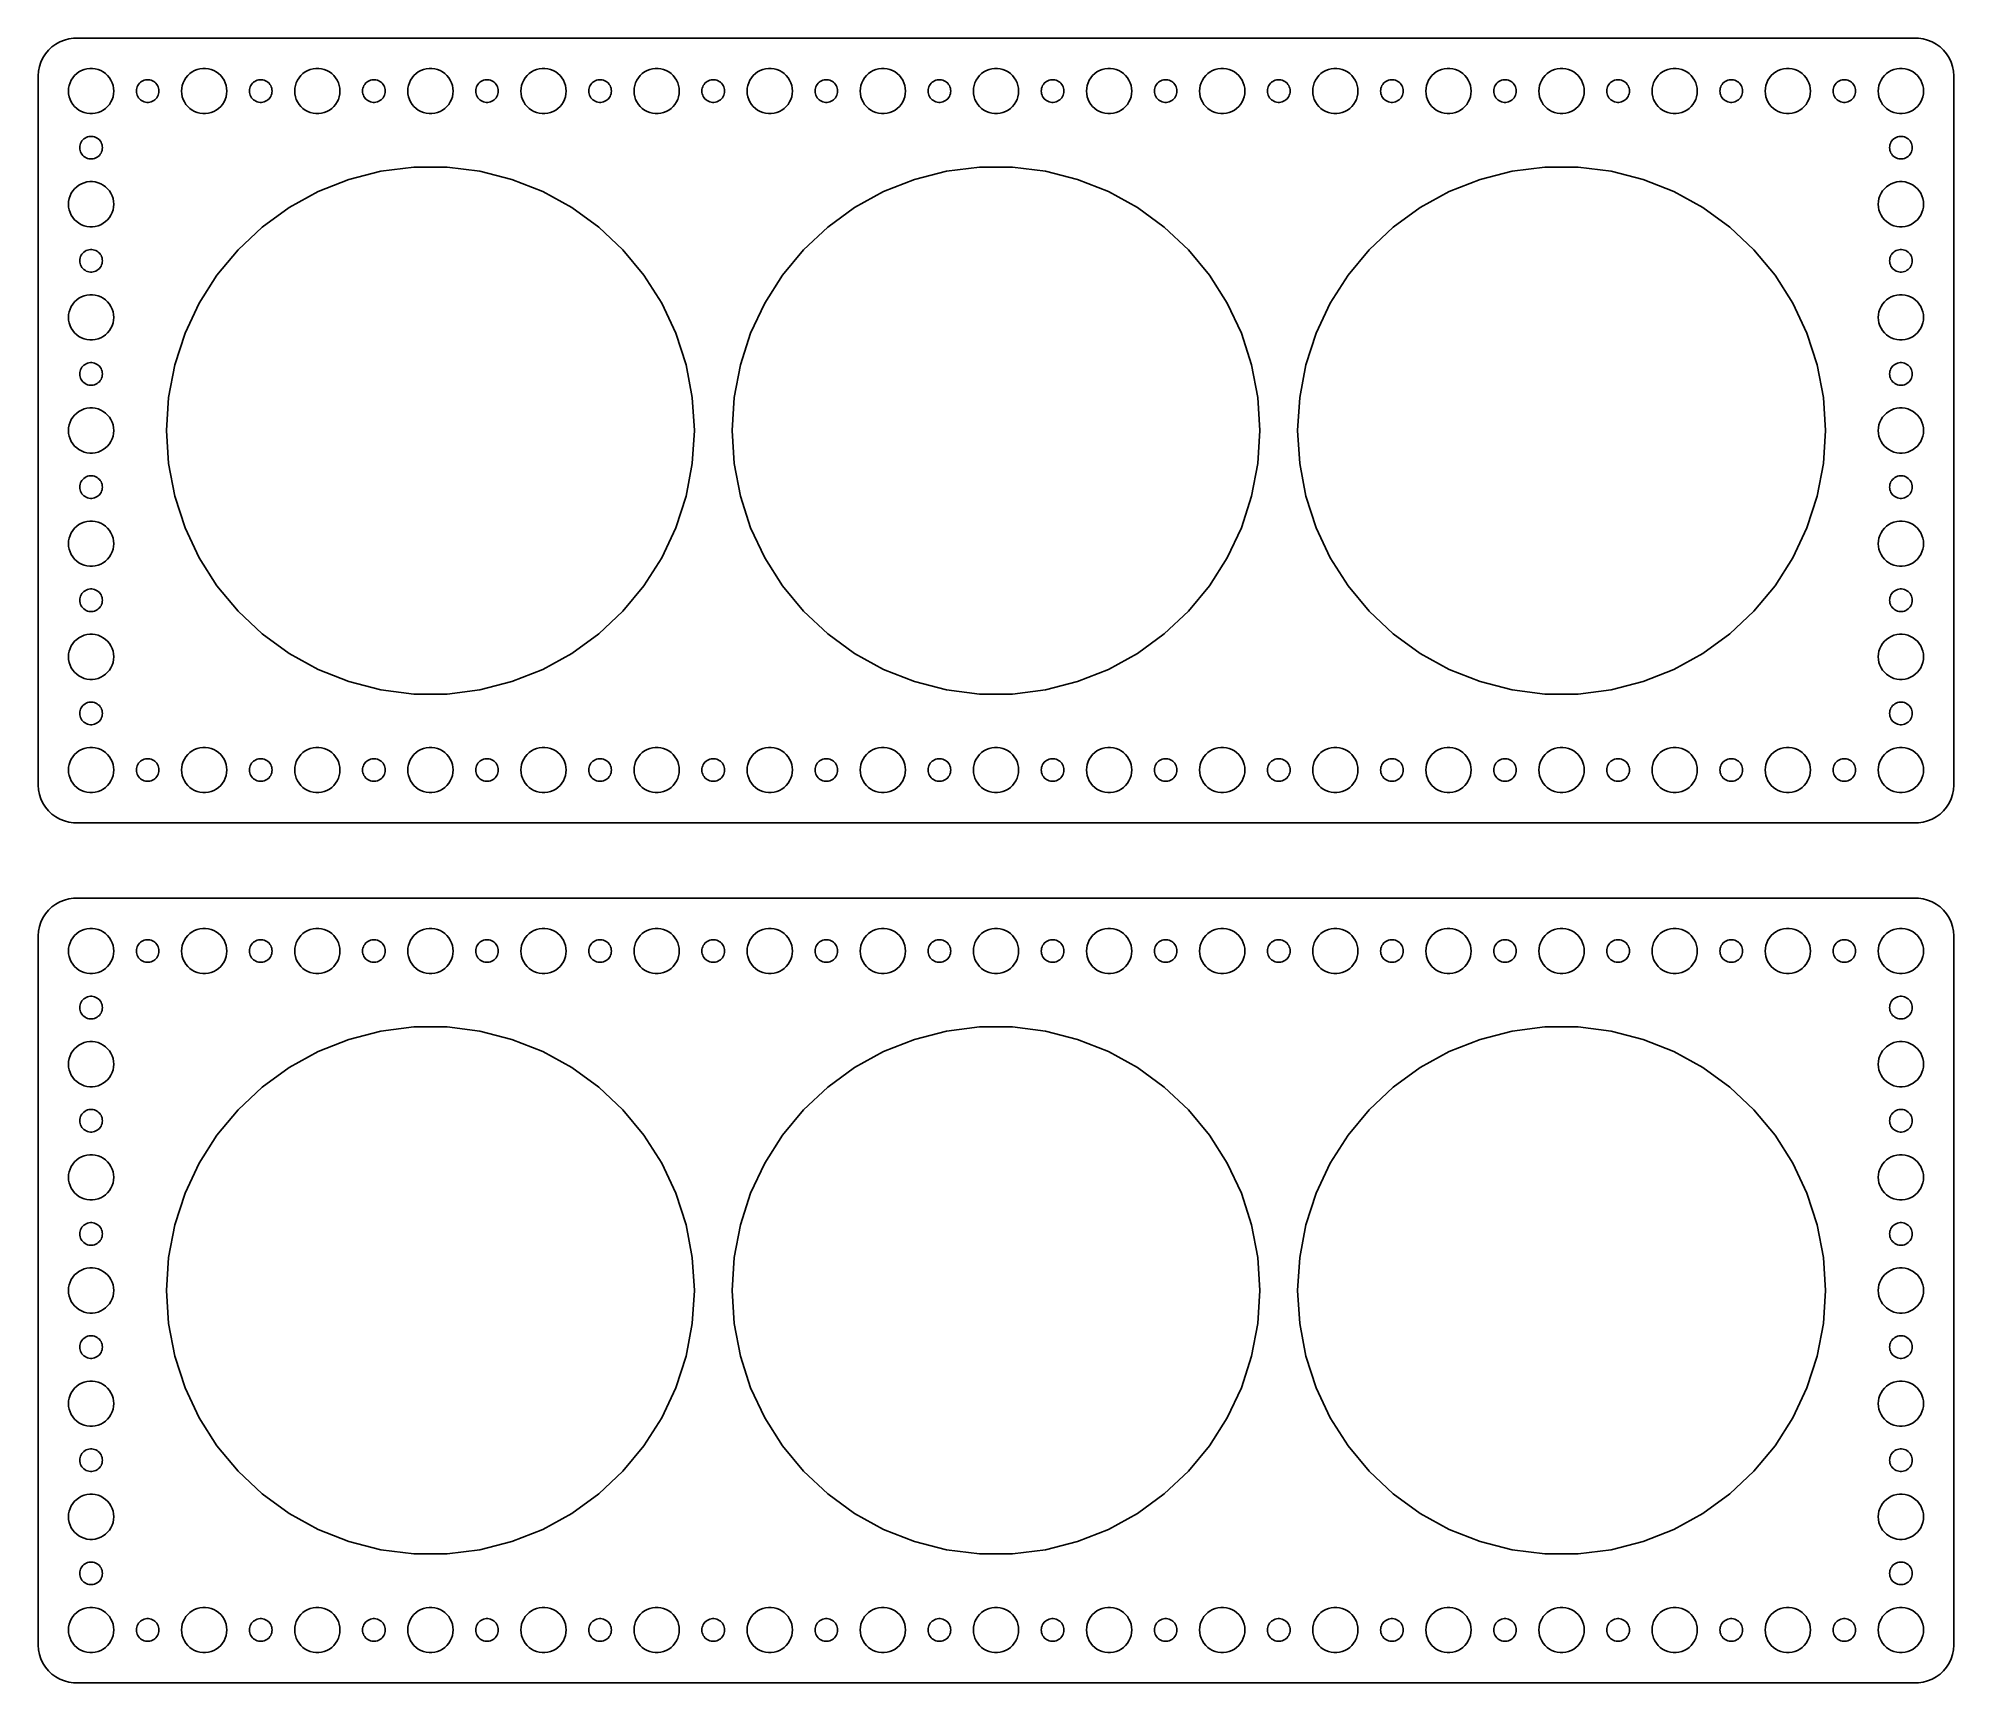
# Model space of a CAD drawing. Header units: metres. Extents: x -127 to 127, y 62 to 280.
import ezdxf

# ---------------------------------------------------------------- set-up
doc = ezdxf.new("R2010")
doc.units = ezdxf.units.M

msp = doc.modelspace()

# ---------------------------------------------------------------- linework, layer by layer
for p, q in [((-124.129, 279.524), (-124.679, 279.222)), ((-123.545, 279.755), (-124.129, 279.524)), ((-122.937, 279.911), (-123.545, 279.755)), ((-122.314, 279.99), (-122.937, 279.911)), ((122.314, 279.99), (-122.314, 279.99)), ((122.937, 279.911), (122.314, 279.99)), ((123.545, 279.755), (122.937, 279.911)), ((124.129, 279.524), (123.545, 279.755)), ((124.679, 279.222), (124.129, 279.524)), ((-126.382, 277.409), (-126.649, 276.841)), ((-126.045, 277.939), (-126.382, 277.409)), ((-125.645, 278.423), (-126.045, 277.939)), ((-125.187, 278.853), (-125.645, 278.423)), ((-124.679, 279.222), (-125.187, 278.853)), ((125.187, 278.853), (124.679, 279.222)), ((125.645, 278.423), (125.187, 278.853)), ((126.045, 277.939), (125.645, 278.423)), ((126.382, 277.409), (126.045, 277.939)), ((126.649, 276.841), (126.382, 277.409)), ((-126.961, 275.627), (-127, 275)), ((-127, 275), (-127, 181)), ((-126.843, 276.243), (-126.961, 275.627)), ((-126.649, 276.841), (-126.843, 276.243)), ((-122.789, 274.104), (-122.629, 274.445)), ((-122.629, 274.445), (-122.427, 274.763)), ((-122.427, 274.763), (-122.187, 275.054)), ((-122.187, 275.054), (-121.912, 275.312)), ((-121.912, 275.312), (-121.607, 275.533)), ((-121.607, 275.533), (-121.277, 275.714)), ((-121.277, 275.714), (-120.927, 275.853)), ((-120.927, 275.853), (-120.562, 275.947)), ((-120.562, 275.947), (-120.188, 275.994)), ((-120.188, 275.994), (-119.812, 275.994)), ((-119.812, 275.994), (-119.438, 275.947)), ((-119.438, 275.947), (-119.073, 275.853)), ((-119.073, 275.853), (-118.723, 275.714)), ((-118.723, 275.714), (-118.393, 275.533)), ((-118.393, 275.533), (-118.088, 275.312)), ((-118.088, 275.312), (-117.813, 275.054)), ((-117.813, 275.054), (-117.573, 274.763)), ((-117.573, 274.763), (-117.371, 274.445)), ((-117.371, 274.445), (-117.211, 274.104)), ((-113.304, 274.266), (-113.139, 274.357)), ((-113.139, 274.357), (-112.964, 274.427)), ((-112.964, 274.427), (-112.781, 274.473)), ((-112.781, 274.473), (-112.594, 274.497)), ((-112.594, 274.497), (-112.406, 274.497)), ((-112.406, 274.497), (-112.219, 274.473)), ((-112.219, 274.473), (-112.036, 274.427)), ((-112.036, 274.427), (-111.861, 274.357)), ((-111.861, 274.357), (-111.696, 274.266)), ((-107.789, 274.104), (-107.629, 274.445)), ((-107.629, 274.445), (-107.427, 274.763)), ((-107.427, 274.763), (-107.187, 275.054)), ((-107.187, 275.054), (-106.912, 275.312)), ((-106.912, 275.312), (-106.607, 275.533)), ((-106.607, 275.533), (-106.277, 275.714)), ((-106.277, 275.714), (-105.927, 275.853)), ((-105.927, 275.853), (-105.562, 275.947)), ((-105.562, 275.947), (-105.188, 275.994)), ((-105.188, 275.994), (-104.812, 275.994)), ((-104.812, 275.994), (-104.438, 275.947)), ((-104.438, 275.947), (-104.073, 275.853)), ((-104.073, 275.853), (-103.723, 275.714)), ((-103.723, 275.714), (-103.393, 275.533)), ((-103.393, 275.533), (-103.088, 275.312)), ((-103.088, 275.312), (-102.813, 275.054)), ((-102.813, 275.054), (-102.573, 274.763)), ((-102.573, 274.763), (-102.371, 274.445)), ((-102.371, 274.445), (-102.211, 274.104)), ((-98.3037, 274.266), (-98.1387, 274.357)), ((-98.1387, 274.357), (-97.9635, 274.427)), ((-97.9635, 274.427), (-97.7811, 274.473)), ((-97.7811, 274.473), (-97.5942, 274.497)), ((-97.5942, 274.497), (-97.4058, 274.497)), ((-97.4058, 274.497), (-97.2189, 274.473)), ((-97.2189, 274.473), (-97.0365, 274.427)), ((-97.0365, 274.427), (-96.8613, 274.357)), ((-96.8613, 274.357), (-96.6963, 274.266)), ((-92.7893, 274.104), (-92.6289, 274.445)), ((-92.6289, 274.445), (-92.427, 274.763)), ((-92.427, 274.763), (-92.1869, 275.054)), ((-92.1869, 275.054), (-91.9123, 275.312)), ((-91.9123, 275.312), (-91.6075, 275.533)), ((-91.6075, 275.533), (-91.2773, 275.714)), ((-91.2773, 275.714), (-90.927, 275.853)), ((-90.927, 275.853), (-90.5621, 275.947)), ((-90.5621, 275.947), (-90.1884, 275.994)), ((-90.1884, 275.994), (-89.8116, 275.994)), ((-89.8116, 275.994), (-89.4379, 275.947)), ((-89.4379, 275.947), (-89.073, 275.853)), ((-89.073, 275.853), (-88.7227, 275.714)), ((-88.7227, 275.714), (-88.3925, 275.533)), ((-88.3925, 275.533), (-88.0877, 275.312)), ((-88.0877, 275.312), (-87.8131, 275.054)), ((-87.8131, 275.054), (-87.573, 274.763)), ((-87.573, 274.763), (-87.3711, 274.445)), ((-87.3711, 274.445), (-87.2107, 274.104)), ((-83.3037, 274.266), (-83.1387, 274.357)), ((-83.1387, 274.357), (-82.9635, 274.427)), ((-82.9635, 274.427), (-82.7811, 274.473)), ((-82.7811, 274.473), (-82.5942, 274.497)), ((-82.5942, 274.497), (-82.4058, 274.497)), ((-82.4058, 274.497), (-82.2189, 274.473)), ((-82.2189, 274.473), (-82.0365, 274.427)), ((-82.0365, 274.427), (-81.8613, 274.357)), ((-81.8613, 274.357), (-81.6963, 274.266)), ((-77.7893, 274.104), (-77.6289, 274.445)), ((-77.6289, 274.445), (-77.427, 274.763)), ((-77.427, 274.763), (-77.1869, 275.054)), ((-77.1869, 275.054), (-76.9123, 275.312)), ((-76.9123, 275.312), (-76.6075, 275.533)), ((-76.6075, 275.533), (-76.2773, 275.714)), ((-76.2773, 275.714), (-75.927, 275.853)), ((-75.927, 275.853), (-75.5621, 275.947)), ((-75.5621, 275.947), (-75.1884, 275.994)), ((-75.1884, 275.994), (-74.8116, 275.994)), ((-74.8116, 275.994), (-74.4379, 275.947)), ((-74.4379, 275.947), (-74.073, 275.853)), ((-74.073, 275.853), (-73.7227, 275.714)), ((-73.7227, 275.714), (-73.3925, 275.533)), ((-73.3925, 275.533), (-73.0877, 275.312)), ((-73.0877, 275.312), (-72.8131, 275.054)), ((-72.8131, 275.054), (-72.573, 274.763)), ((-72.573, 274.763), (-72.3711, 274.445)), ((-72.3711, 274.445), (-72.2107, 274.104)), ((-68.3037, 274.266), (-68.1387, 274.357)), ((-68.1387, 274.357), (-67.9635, 274.427)), ((-67.9635, 274.427), (-67.7811, 274.473)), ((-67.7811, 274.473), (-67.5942, 274.497)), ((-67.5942, 274.497), (-67.4058, 274.497)), ((-67.4058, 274.497), (-67.2189, 274.473)), ((-67.2189, 274.473), (-67.0365, 274.427)), ((-67.0365, 274.427), (-66.8613, 274.357)), ((-66.8613, 274.357), (-66.6963, 274.266)), ((-62.7893, 274.104), (-62.6289, 274.445)), ((-62.6289, 274.445), (-62.427, 274.763)), ((-62.427, 274.763), (-62.1869, 275.054)), ((-62.1869, 275.054), (-61.9123, 275.312)), ((-61.9123, 275.312), (-61.6075, 275.533)), ((-61.6075, 275.533), (-61.2773, 275.714)), ((-61.2773, 275.714), (-60.927, 275.853)), ((-60.927, 275.853), (-60.5621, 275.947)), ((-60.5621, 275.947), (-60.1884, 275.994)), ((-60.1884, 275.994), (-59.8116, 275.994)), ((-59.8116, 275.994), (-59.4379, 275.947)), ((-59.4379, 275.947), (-59.0729, 275.853)), ((-59.0729, 275.853), (-58.7227, 275.714)), ((-58.7227, 275.714), (-58.3925, 275.533)), ((-58.3925, 275.533), (-58.0877, 275.312)), ((-58.0877, 275.312), (-57.8131, 275.054)), ((-57.8131, 275.054), (-57.5729, 274.763)), ((-57.5729, 274.763), (-57.3711, 274.445)), ((-57.3711, 274.445), (-57.2107, 274.104)), ((-53.3037, 274.266), (-53.1387, 274.357)), ((-53.1387, 274.357), (-52.9635, 274.427)), ((-52.9635, 274.427), (-52.7811, 274.473)), ((-52.7811, 274.473), (-52.5942, 274.497)), ((-52.5942, 274.497), (-52.4058, 274.497)), ((-52.4058, 274.497), (-52.2189, 274.473)), ((-52.2189, 274.473), (-52.0365, 274.427)), ((-52.0365, 274.427), (-51.8613, 274.357)), ((-51.8613, 274.357), (-51.6963, 274.266)), ((-47.7893, 274.104), (-47.6289, 274.445)), ((-47.6289, 274.445), (-47.427, 274.763)), ((-47.427, 274.763), (-47.1869, 275.054)), ((-47.1869, 275.054), (-46.9123, 275.312)), ((-46.9123, 275.312), (-46.6075, 275.533)), ((-46.6075, 275.533), (-46.2773, 275.714)), ((-46.2773, 275.714), (-45.927, 275.853)), ((-45.927, 275.853), (-45.5621, 275.947)), ((-45.5621, 275.947), (-45.1884, 275.994)), ((-45.1884, 275.994), (-44.8116, 275.994)), ((-44.8116, 275.994), (-44.4379, 275.947)), ((-44.4379, 275.947), (-44.0729, 275.853)), ((-44.0729, 275.853), (-43.7227, 275.714)), ((-43.7227, 275.714), (-43.3925, 275.533)), ((-43.3925, 275.533), (-43.0877, 275.312)), ((-43.0877, 275.312), (-42.8131, 275.054)), ((-42.8131, 275.054), (-42.5729, 274.763)), ((-42.5729, 274.763), (-42.3711, 274.445)), ((-42.3711, 274.445), (-42.2107, 274.104)), ((-38.3037, 274.266), (-38.1387, 274.357)), ((-38.1387, 274.357), (-37.9635, 274.427)), ((-37.9635, 274.427), (-37.7811, 274.473)), ((-37.7811, 274.473), (-37.5942, 274.497)), ((-37.5942, 274.497), (-37.4058, 274.497)), ((-37.4058, 274.497), (-37.2189, 274.473)), ((-37.2189, 274.473), (-37.0365, 274.427)), ((-37.0365, 274.427), (-36.8613, 274.357)), ((-36.8613, 274.357), (-36.6963, 274.266)), ((-32.7893, 274.104), (-32.6289, 274.445)), ((-32.6289, 274.445), (-32.427, 274.763)), ((-32.427, 274.763), (-32.1869, 275.054)), ((-32.1869, 275.054), (-31.9123, 275.312)), ((-31.9123, 275.312), (-31.6075, 275.533)), ((-31.6075, 275.533), (-31.2773, 275.714)), ((-31.2773, 275.714), (-30.927, 275.853)), ((-30.927, 275.853), (-30.5621, 275.947)), ((-30.5621, 275.947), (-30.1884, 275.994)), ((-30.1884, 275.994), (-29.8116, 275.994)), ((-29.8116, 275.994), (-29.4379, 275.947)), ((-29.4379, 275.947), (-29.0729, 275.853)), ((-29.0729, 275.853), (-28.7227, 275.714)), ((-28.7227, 275.714), (-28.3925, 275.533)), ((-28.3925, 275.533), (-28.0877, 275.312)), ((-28.0877, 275.312), (-27.8131, 275.054)), ((-27.8131, 275.054), (-27.5729, 274.763)), ((-27.5729, 274.763), (-27.3711, 274.445)), ((-27.3711, 274.445), (-27.2107, 274.104)), ((-23.3037, 274.266), (-23.1387, 274.357)), ((-23.1387, 274.357), (-22.9635, 274.427)), ((-22.9635, 274.427), (-22.7811, 274.473)), ((-22.7811, 274.473), (-22.5942, 274.497)), ((-22.5942, 274.497), (-22.4058, 274.497)), ((-22.4058, 274.497), (-22.2189, 274.473)), ((-22.2189, 274.473), (-22.0365, 274.427)), ((-22.0365, 274.427), (-21.8613, 274.357)), ((-21.8613, 274.357), (-21.6963, 274.266)), ((-17.7893, 274.104), (-17.6289, 274.445)), ((-17.6289, 274.445), (-17.427, 274.763)), ((-17.427, 274.763), (-17.1869, 275.054)), ((-17.1869, 275.054), (-16.9123, 275.312)), ((-16.9123, 275.312), (-16.6075, 275.533)), ((-16.6075, 275.533), (-16.2773, 275.714)), ((-16.2773, 275.714), (-15.927, 275.853)), ((-15.927, 275.853), (-15.5621, 275.947)), ((-15.5621, 275.947), (-15.1884, 275.994)), ((-15.1884, 275.994), (-14.8116, 275.994)), ((-14.8116, 275.994), (-14.4379, 275.947)), ((-14.4379, 275.947), (-14.0729, 275.853)), ((-14.0729, 275.853), (-13.7227, 275.714)), ((-13.7227, 275.714), (-13.3925, 275.533)), ((-13.3925, 275.533), (-13.0877, 275.312)), ((-13.0877, 275.312), (-12.8131, 275.054)), ((-12.8131, 275.054), (-12.5729, 274.763)), ((-12.5729, 274.763), (-12.3711, 274.445)), ((-12.3711, 274.445), (-12.2107, 274.104)), ((-8.30373, 274.266), (-8.13866, 274.357)), ((-8.13866, 274.357), (-7.96352, 274.427)), ((-7.96352, 274.427), (-7.78107, 274.473)), ((-7.78107, 274.473), (-7.59418, 274.497)), ((-7.59418, 274.497), (-7.40581, 274.497)), ((-7.40581, 274.497), (-7.21892, 274.473)), ((-7.21892, 274.473), (-7.03647, 274.427)), ((-7.03647, 274.427), (-6.86133, 274.357)), ((-6.86133, 274.357), (-6.69626, 274.266)), ((-2.78932, 274.104), (-2.62891, 274.445)), ((-2.62891, 274.445), (-2.42705, 274.763)), ((-2.42705, 274.763), (-2.1869, 275.054)), ((-2.1869, 275.054), (-1.91226, 275.312)), ((-1.91226, 275.312), (-1.60747, 275.533)), ((-1.60747, 275.533), (-1.27733, 275.714)), ((-1.27733, 275.714), (-0.92705, 275.853)), ((-0.92705, 275.853), (-0.56213, 275.947)), ((-0.56213, 275.947), (-0.18837, 275.994)), ((-0.18837, 275.994), (0.18837, 275.994)), ((0.18837, 275.994), (0.56213, 275.947)), ((0.56213, 275.947), (0.92705, 275.853)), ((0.92705, 275.853), (1.27733, 275.714)), ((1.27733, 275.714), (1.60747, 275.533)), ((1.60747, 275.533), (1.91226, 275.312)), ((1.91226, 275.312), (2.1869, 275.054)), ((2.1869, 275.054), (2.42705, 274.763)), ((2.42705, 274.763), (2.62891, 274.445)), ((2.62891, 274.445), (2.78932, 274.104)), ((6.69626, 274.266), (6.86133, 274.357)), ((6.86133, 274.357), (7.03647, 274.427)), ((7.03647, 274.427), (7.21892, 274.473)), ((7.21892, 274.473), (7.40581, 274.497)), ((7.40581, 274.497), (7.59418, 274.497)), ((7.59418, 274.497), (7.78107, 274.473)), ((7.78107, 274.473), (7.96352, 274.427)), ((7.96352, 274.427), (8.13866, 274.357)), ((8.13866, 274.357), (8.30373, 274.266)), ((12.2107, 274.104), (12.3711, 274.445)), ((12.3711, 274.445), (12.5729, 274.763)), ((12.5729, 274.763), (12.8131, 275.054)), ((12.8131, 275.054), (13.0877, 275.312)), ((13.0877, 275.312), (13.3925, 275.533)), ((13.3925, 275.533), (13.7227, 275.714)), ((13.7227, 275.714), (14.0729, 275.853)), ((14.0729, 275.853), (14.4379, 275.947)), ((14.4379, 275.947), (14.8116, 275.994)), ((14.8116, 275.994), (15.1884, 275.994)), ((15.1884, 275.994), (15.5621, 275.947)), ((15.5621, 275.947), (15.927, 275.853)), ((15.927, 275.853), (16.2773, 275.714)), ((16.2773, 275.714), (16.6075, 275.533)), ((16.6075, 275.533), (16.9123, 275.312)), ((16.9123, 275.312), (17.1869, 275.054)), ((17.1869, 275.054), (17.427, 274.763)), ((17.427, 274.763), (17.6289, 274.445)), ((17.6289, 274.445), (17.7893, 274.104)), ((21.6963, 274.266), (21.8613, 274.357)), ((21.8613, 274.357), (22.0365, 274.427)), ((22.0365, 274.427), (22.2189, 274.473)), ((22.2189, 274.473), (22.4058, 274.497)), ((22.4058, 274.497), (22.5942, 274.497)), ((22.5942, 274.497), (22.7811, 274.473)), ((22.7811, 274.473), (22.9635, 274.427)), ((22.9635, 274.427), (23.1387, 274.357)), ((23.1387, 274.357), (23.3037, 274.266)), ((27.2107, 274.104), (27.3711, 274.445)), ((27.3711, 274.445), (27.5729, 274.763)), ((27.5729, 274.763), (27.8131, 275.054)), ((27.8131, 275.054), (28.0877, 275.312)), ((28.0877, 275.312), (28.3925, 275.533)), ((28.3925, 275.533), (28.7227, 275.714)), ((28.7227, 275.714), (29.0729, 275.853)), ((29.0729, 275.853), (29.4379, 275.947)), ((29.4379, 275.947), (29.8116, 275.994)), ((29.8116, 275.994), (30.1884, 275.994)), ((30.1884, 275.994), (30.5621, 275.947)), ((30.5621, 275.947), (30.927, 275.853)), ((30.927, 275.853), (31.2773, 275.714)), ((31.2773, 275.714), (31.6075, 275.533)), ((31.6075, 275.533), (31.9123, 275.312)), ((31.9123, 275.312), (32.1869, 275.054)), ((32.1869, 275.054), (32.427, 274.763)), ((32.427, 274.763), (32.6289, 274.445)), ((32.6289, 274.445), (32.7893, 274.104)), ((36.6963, 274.266), (36.8613, 274.357)), ((36.8613, 274.357), (37.0365, 274.427)), ((37.0365, 274.427), (37.2189, 274.473)), ((37.2189, 274.473), (37.4058, 274.497)), ((37.4058, 274.497), (37.5942, 274.497)), ((37.5942, 274.497), (37.7811, 274.473)), ((37.7811, 274.473), (37.9635, 274.427)), ((37.9635, 274.427), (38.1387, 274.357)), ((38.1387, 274.357), (38.3037, 274.266)), ((42.2107, 274.104), (42.3711, 274.445)), ((42.3711, 274.445), (42.5729, 274.763)), ((42.5729, 274.763), (42.8131, 275.054)), ((42.8131, 275.054), (43.0877, 275.312)), ((43.0877, 275.312), (43.3925, 275.533)), ((43.3925, 275.533), (43.7227, 275.714)), ((43.7227, 275.714), (44.0729, 275.853)), ((44.0729, 275.853), (44.4379, 275.947)), ((44.4379, 275.947), (44.8116, 275.994)), ((44.8116, 275.994), (45.1884, 275.994)), ((45.1884, 275.994), (45.5621, 275.947)), ((45.5621, 275.947), (45.927, 275.853)), ((45.927, 275.853), (46.2773, 275.714)), ((46.2773, 275.714), (46.6075, 275.533)), ((46.6075, 275.533), (46.9123, 275.312)), ((46.9123, 275.312), (47.1869, 275.054)), ((47.1869, 275.054), (47.427, 274.763)), ((47.427, 274.763), (47.6289, 274.445)), ((47.6289, 274.445), (47.7893, 274.104)), ((51.6963, 274.266), (51.8613, 274.357)), ((51.8613, 274.357), (52.0365, 274.427)), ((52.0365, 274.427), (52.2189, 274.473)), ((52.2189, 274.473), (52.4058, 274.497)), ((52.4058, 274.497), (52.5942, 274.497)), ((52.5942, 274.497), (52.7811, 274.473)), ((52.7811, 274.473), (52.9635, 274.427)), ((52.9635, 274.427), (53.1387, 274.357)), ((53.1387, 274.357), (53.3037, 274.266)), ((57.2107, 274.104), (57.3711, 274.445)), ((57.3711, 274.445), (57.5729, 274.763)), ((57.5729, 274.763), (57.8131, 275.054)), ((57.8131, 275.054), (58.0877, 275.312)), ((58.0877, 275.312), (58.3925, 275.533)), ((58.3925, 275.533), (58.7227, 275.714)), ((58.7227, 275.714), (59.0729, 275.853)), ((59.0729, 275.853), (59.4379, 275.947)), ((59.4379, 275.947), (59.8116, 275.994)), ((59.8116, 275.994), (60.1884, 275.994)), ((60.1884, 275.994), (60.5621, 275.947)), ((60.5621, 275.947), (60.927, 275.853)), ((60.927, 275.853), (61.2773, 275.714)), ((61.2773, 275.714), (61.6075, 275.533)), ((61.6075, 275.533), (61.9123, 275.312)), ((61.9123, 275.312), (62.1869, 275.054)), ((62.1869, 275.054), (62.427, 274.763)), ((62.427, 274.763), (62.6289, 274.445)), ((62.6289, 274.445), (62.7893, 274.104)), ((66.6963, 274.266), (66.8613, 274.357)), ((66.8613, 274.357), (67.0365, 274.427)), ((67.0365, 274.427), (67.2189, 274.473)), ((67.2189, 274.473), (67.4058, 274.497)), ((67.4058, 274.497), (67.5942, 274.497)), ((67.5942, 274.497), (67.7811, 274.473)), ((67.7811, 274.473), (67.9635, 274.427)), ((67.9635, 274.427), (68.1387, 274.357)), ((68.1387, 274.357), (68.3037, 274.266)), ((72.2107, 274.104), (72.3711, 274.445)), ((72.3711, 274.445), (72.573, 274.763)), ((72.573, 274.763), (72.8131, 275.054)), ((72.8131, 275.054), (73.0877, 275.312)), ((73.0877, 275.312), (73.3925, 275.533)), ((73.3925, 275.533), (73.7227, 275.714)), ((73.7227, 275.714), (74.073, 275.853)), ((74.073, 275.853), (74.4379, 275.947)), ((74.4379, 275.947), (74.8116, 275.994)), ((74.8116, 275.994), (75.1884, 275.994)), ((75.1884, 275.994), (75.5621, 275.947)), ((75.5621, 275.947), (75.927, 275.853)), ((75.927, 275.853), (76.2773, 275.714)), ((76.2773, 275.714), (76.6075, 275.533)), ((76.6075, 275.533), (76.9123, 275.312)), ((76.9123, 275.312), (77.1869, 275.054)), ((77.1869, 275.054), (77.427, 274.763)), ((77.427, 274.763), (77.6289, 274.445)), ((77.6289, 274.445), (77.7893, 274.104)), ((81.6963, 274.266), (81.8613, 274.357)), ((81.8613, 274.357), (82.0365, 274.427)), ((82.0365, 274.427), (82.2189, 274.473)), ((82.2189, 274.473), (82.4058, 274.497)), ((82.4058, 274.497), (82.5942, 274.497)), ((82.5942, 274.497), (82.7811, 274.473)), ((82.7811, 274.473), (82.9635, 274.427)), ((82.9635, 274.427), (83.1387, 274.357)), ((83.1387, 274.357), (83.3037, 274.266)), ((87.2107, 274.104), (87.3711, 274.445)), ((87.3711, 274.445), (87.573, 274.763)), ((87.573, 274.763), (87.8131, 275.054)), ((87.8131, 275.054), (88.0877, 275.312)), ((88.0877, 275.312), (88.3925, 275.533)), ((88.3925, 275.533), (88.7227, 275.714)), ((88.7227, 275.714), (89.073, 275.853)), ((89.073, 275.853), (89.4379, 275.947)), ((89.4379, 275.947), (89.8116, 275.994)), ((89.8116, 275.994), (90.1884, 275.994)), ((90.1884, 275.994), (90.5621, 275.947)), ((90.5621, 275.947), (90.927, 275.853)), ((90.927, 275.853), (91.2773, 275.714)), ((91.2773, 275.714), (91.6075, 275.533)), ((91.6075, 275.533), (91.9123, 275.312)), ((91.9123, 275.312), (92.1869, 275.054)), ((92.1869, 275.054), (92.427, 274.763)), ((92.427, 274.763), (92.6289, 274.445)), ((92.6289, 274.445), (92.7893, 274.104)), ((96.6963, 274.266), (96.8613, 274.357)), ((96.8613, 274.357), (97.0365, 274.427)), ((97.0365, 274.427), (97.2189, 274.473)), ((97.2189, 274.473), (97.4058, 274.497)), ((97.4058, 274.497), (97.5942, 274.497)), ((97.5942, 274.497), (97.7811, 274.473)), ((97.7811, 274.473), (97.9635, 274.427)), ((97.9635, 274.427), (98.1387, 274.357)), ((98.1387, 274.357), (98.3037, 274.266)), ((102.211, 274.104), (102.371, 274.445)), ((102.371, 274.445), (102.573, 274.763)), ((102.573, 274.763), (102.813, 275.054)), ((102.813, 275.054), (103.088, 275.312)), ((103.088, 275.312), (103.393, 275.533)), ((103.393, 275.533), (103.723, 275.714)), ((103.723, 275.714), (104.073, 275.853)), ((104.073, 275.853), (104.438, 275.947)), ((104.438, 275.947), (104.812, 275.994)), ((104.812, 275.994), (105.188, 275.994)), ((105.188, 275.994), (105.562, 275.947)), ((105.562, 275.947), (105.927, 275.853)), ((105.927, 275.853), (106.277, 275.714)), ((106.277, 275.714), (106.607, 275.533)), ((106.607, 275.533), (106.912, 275.312)), ((106.912, 275.312), (107.187, 275.054)), ((107.187, 275.054), (107.427, 274.763)), ((107.427, 274.763), (107.629, 274.445)), ((107.629, 274.445), (107.789, 274.104)), ((111.696, 274.266), (111.861, 274.357)), ((111.861, 274.357), (112.036, 274.427)), ((112.036, 274.427), (112.219, 274.473)), ((112.219, 274.473), (112.406, 274.497)), ((112.406, 274.497), (112.594, 274.497)), ((112.594, 274.497), (112.781, 274.473)), ((112.781, 274.473), (112.964, 274.427)), ((112.964, 274.427), (113.139, 274.357)), ((113.139, 274.357), (113.304, 274.266)), ((117.211, 274.104), (117.371, 274.445)), ((117.371, 274.445), (117.573, 274.763)), ((117.573, 274.763), (117.813, 275.054)), ((117.813, 275.054), (118.088, 275.312)), ((118.088, 275.312), (118.393, 275.533)), ((118.393, 275.533), (118.723, 275.714)), ((118.723, 275.714), (119.073, 275.853)), ((119.073, 275.853), (119.438, 275.947)), ((119.438, 275.947), (119.812, 275.994)), ((119.812, 275.994), (120.188, 275.994)), ((120.188, 275.994), (120.562, 275.947)), ((120.562, 275.947), (120.927, 275.853)), ((120.927, 275.853), (121.277, 275.714)), ((121.277, 275.714), (121.607, 275.533)), ((121.607, 275.533), (121.912, 275.312)), ((121.912, 275.312), (122.187, 275.054)), ((122.187, 275.054), (122.427, 274.763)), ((122.427, 274.763), (122.629, 274.445)), ((122.629, 274.445), (122.789, 274.104)), ((126.843, 276.243), (126.649, 276.841)), ((126.961, 275.627), (126.843, 276.243)), ((127, 275), (126.961, 275.627)), ((127, 181), (127, 275)), ((-123, 273), (-122.976, 273.376)), ((-122.976, 272.624), (-123, 273)), ((-122.976, 273.376), (-122.906, 273.746)), ((-122.906, 272.254), (-122.976, 272.624)), ((-122.906, 273.746), (-122.789, 274.104)), ((-122.789, 271.896), (-122.906, 272.254)), ((-122.629, 271.555), (-122.789, 271.896)), ((-117.211, 271.896), (-117.371, 271.555)), ((-117.211, 274.104), (-117.094, 273.746)), ((-117.094, 272.254), (-117.211, 271.896)), ((-117.094, 273.746), (-117.024, 273.376)), ((-117.024, 272.624), (-117.094, 272.254)), ((-117.024, 273.376), (-117, 273)), ((-117, 273), (-117.024, 272.624)), ((-114, 273), (-113.988, 273.188)), ((-113.988, 272.812), (-114, 273)), ((-113.988, 273.188), (-113.953, 273.373)), ((-113.953, 272.627), (-113.988, 272.812)), ((-113.953, 273.373), (-113.895, 273.552)), ((-113.895, 272.448), (-113.953, 272.627)), ((-113.895, 273.552), (-113.814, 273.723)), ((-113.814, 272.277), (-113.895, 272.448)), ((-113.814, 273.723), (-113.714, 273.882)), ((-113.714, 272.118), (-113.814, 272.277)), ((-113.714, 273.882), (-113.593, 274.027)), ((-113.593, 271.973), (-113.714, 272.118)), ((-113.593, 274.027), (-113.456, 274.156)), ((-113.456, 271.844), (-113.593, 271.973)), ((-113.456, 274.156), (-113.304, 274.266)), ((-113.304, 271.734), (-113.456, 271.844)), ((-111.696, 274.266), (-111.544, 274.156)), ((-111.544, 271.844), (-111.696, 271.734)), ((-111.544, 274.156), (-111.407, 274.027)), ((-111.407, 271.973), (-111.544, 271.844)), ((-111.407, 274.027), (-111.286, 273.882)), ((-111.286, 272.118), (-111.407, 271.973)), ((-111.286, 273.882), (-111.186, 273.723)), ((-111.186, 272.277), (-111.286, 272.118)), ((-111.186, 273.723), (-111.105, 273.552)), ((-111.105, 272.448), (-111.186, 272.277)), ((-111.105, 273.552), (-111.047, 273.373)), ((-111.047, 272.627), (-111.105, 272.448)), ((-111.047, 273.373), (-111.012, 273.188)), ((-111.012, 272.812), (-111.047, 272.627)), ((-111.012, 273.188), (-111, 273)), ((-111, 273), (-111.012, 272.812)), ((-108, 273), (-107.976, 273.376)), ((-107.976, 272.624), (-108, 273)), ((-107.976, 273.376), (-107.906, 273.746)), ((-107.906, 272.254), (-107.976, 272.624)), ((-107.906, 273.746), (-107.789, 274.104)), ((-107.789, 271.896), (-107.906, 272.254)), ((-107.629, 271.555), (-107.789, 271.896)), ((-102.211, 271.896), (-102.371, 271.555)), ((-102.211, 274.104), (-102.094, 273.746)), ((-102.094, 272.254), (-102.211, 271.896)), ((-102.094, 273.746), (-102.024, 273.376)), ((-102.024, 272.624), (-102.094, 272.254)), ((-102.024, 273.376), (-102, 273)), ((-102, 273), (-102.024, 272.624)), ((-99, 273), (-98.9882, 273.188)), ((-98.9882, 272.812), (-99, 273)), ((-98.9882, 273.188), (-98.9529, 273.373)), ((-98.9529, 272.627), (-98.9882, 272.812)), ((-98.9529, 273.373), (-98.8947, 273.552)), ((-98.8947, 272.448), (-98.9529, 272.627)), ((-98.8947, 273.552), (-98.8145, 273.723)), ((-98.8145, 272.277), (-98.8947, 272.448)), ((-98.8145, 273.723), (-98.7135, 273.882)), ((-98.7135, 272.118), (-98.8145, 272.277)), ((-98.7135, 273.882), (-98.5934, 274.027)), ((-98.5934, 271.973), (-98.7135, 272.118)), ((-98.5934, 274.027), (-98.4561, 274.156)), ((-98.4561, 271.844), (-98.5934, 271.973)), ((-98.4561, 274.156), (-98.3037, 274.266)), ((-98.3037, 271.734), (-98.4561, 271.844)), ((-96.6963, 274.266), (-96.5439, 274.156)), ((-96.5439, 271.844), (-96.6963, 271.734)), ((-96.5439, 274.156), (-96.4065, 274.027)), ((-96.4065, 271.973), (-96.5439, 271.844)), ((-96.4065, 274.027), (-96.2865, 273.882)), ((-96.2865, 272.118), (-96.4065, 271.973)), ((-96.2865, 273.882), (-96.1855, 273.723)), ((-96.1855, 272.277), (-96.2865, 272.118)), ((-96.1855, 273.723), (-96.1053, 273.552)), ((-96.1053, 272.448), (-96.1855, 272.277)), ((-96.1053, 273.552), (-96.0471, 273.373)), ((-96.0471, 272.627), (-96.1053, 272.448)), ((-96.0471, 273.373), (-96.0118, 273.188)), ((-96.0118, 272.812), (-96.0471, 272.627)), ((-96.0118, 273.188), (-96, 273)), ((-96, 273), (-96.0118, 272.812)), ((-93, 273), (-92.9763, 273.376)), ((-92.9763, 272.624), (-93, 273)), ((-92.9763, 273.376), (-92.9057, 273.746)), ((-92.9057, 272.254), (-92.9763, 272.624)), ((-92.9057, 273.746), (-92.7893, 274.104)), ((-92.7893, 271.896), (-92.9057, 272.254)), ((-92.6289, 271.555), (-92.7893, 271.896)), ((-87.2107, 271.896), (-87.3711, 271.555)), ((-87.2107, 274.104), (-87.0943, 273.746)), ((-87.0943, 272.254), (-87.2107, 271.896)), ((-87.0943, 273.746), (-87.0237, 273.376)), ((-87.0237, 272.624), (-87.0943, 272.254)), ((-87.0237, 273.376), (-87, 273)), ((-87, 273), (-87.0237, 272.624)), ((-84, 273), (-83.9882, 273.188)), ((-83.9882, 272.812), (-84, 273)), ((-83.9882, 273.188), (-83.9529, 273.373)), ((-83.9529, 272.627), (-83.9882, 272.812)), ((-83.9529, 273.373), (-83.8947, 273.552)), ((-83.8947, 272.448), (-83.9529, 272.627)), ((-83.8947, 273.552), (-83.8145, 273.723)), ((-83.8145, 272.277), (-83.8947, 272.448)), ((-83.8145, 273.723), (-83.7135, 273.882)), ((-83.7135, 272.118), (-83.8145, 272.277)), ((-83.7135, 273.882), (-83.5934, 274.027)), ((-83.5934, 271.973), (-83.7135, 272.118)), ((-83.5934, 274.027), (-83.4561, 274.156)), ((-83.4561, 271.844), (-83.5934, 271.973)), ((-83.4561, 274.156), (-83.3037, 274.266)), ((-83.3037, 271.734), (-83.4561, 271.844)), ((-81.6963, 274.266), (-81.5439, 274.156)), ((-81.5439, 271.844), (-81.6963, 271.734)), ((-81.5439, 274.156), (-81.4065, 274.027)), ((-81.4065, 271.973), (-81.5439, 271.844)), ((-81.4065, 274.027), (-81.2865, 273.882)), ((-81.2865, 272.118), (-81.4065, 271.973)), ((-81.2865, 273.882), (-81.1855, 273.723)), ((-81.1855, 272.277), (-81.2865, 272.118)), ((-81.1855, 273.723), (-81.1053, 273.552)), ((-81.1053, 272.448), (-81.1855, 272.277)), ((-81.1053, 273.552), (-81.0471, 273.373)), ((-81.0471, 272.627), (-81.1053, 272.448)), ((-81.0471, 273.373), (-81.0118, 273.188)), ((-81.0118, 272.812), (-81.0471, 272.627)), ((-81.0118, 273.188), (-81, 273)), ((-81, 273), (-81.0118, 272.812)), ((-78, 273), (-77.9763, 273.376)), ((-77.9763, 272.624), (-78, 273)), ((-77.9763, 273.376), (-77.9057, 273.746)), ((-77.9057, 272.254), (-77.9763, 272.624)), ((-77.9057, 273.746), (-77.7893, 274.104)), ((-77.7893, 271.896), (-77.9057, 272.254)), ((-77.6289, 271.555), (-77.7893, 271.896)), ((-72.2107, 271.896), (-72.3711, 271.555)), ((-72.2107, 274.104), (-72.0943, 273.746)), ((-72.0943, 272.254), (-72.2107, 271.896)), ((-72.0943, 273.746), (-72.0237, 273.376)), ((-72.0237, 272.624), (-72.0943, 272.254)), ((-72.0237, 273.376), (-72, 273)), ((-72, 273), (-72.0237, 272.624)), ((-69, 273), (-68.9882, 273.188)), ((-68.9882, 272.812), (-69, 273)), ((-68.9882, 273.188), (-68.9529, 273.373)), ((-68.9529, 272.627), (-68.9882, 272.812)), ((-68.9529, 273.373), (-68.8947, 273.552)), ((-68.8947, 272.448), (-68.9529, 272.627)), ((-68.8947, 273.552), (-68.8145, 273.723)), ((-68.8145, 272.277), (-68.8947, 272.448)), ((-68.8145, 273.723), (-68.7135, 273.882)), ((-68.7135, 272.118), (-68.8145, 272.277)), ((-68.7135, 273.882), (-68.5934, 274.027)), ((-68.5934, 271.973), (-68.7135, 272.118)), ((-68.5934, 274.027), (-68.4561, 274.156)), ((-68.4561, 271.844), (-68.5934, 271.973)), ((-68.4561, 274.156), (-68.3037, 274.266)), ((-68.3037, 271.734), (-68.4561, 271.844)), ((-66.6963, 274.266), (-66.5439, 274.156)), ((-66.5439, 271.844), (-66.6963, 271.734)), ((-66.5439, 274.156), (-66.4065, 274.027)), ((-66.4065, 271.973), (-66.5439, 271.844)), ((-66.4065, 274.027), (-66.2865, 273.882)), ((-66.2865, 272.118), (-66.4065, 271.973)), ((-66.2865, 273.882), (-66.1855, 273.723)), ((-66.1855, 272.277), (-66.2865, 272.118)), ((-66.1855, 273.723), (-66.1053, 273.552)), ((-66.1053, 272.448), (-66.1855, 272.277)), ((-66.1053, 273.552), (-66.0471, 273.373)), ((-66.0471, 272.627), (-66.1053, 272.448)), ((-66.0471, 273.373), (-66.0118, 273.188)), ((-66.0118, 272.812), (-66.0471, 272.627)), ((-66.0118, 273.188), (-66, 273)), ((-66, 273), (-66.0118, 272.812)), ((-63, 273), (-62.9763, 273.376)), ((-62.9763, 272.624), (-63, 273)), ((-62.9763, 273.376), (-62.9057, 273.746)), ((-62.9057, 272.254), (-62.9763, 272.624)), ((-62.9057, 273.746), (-62.7893, 274.104)), ((-62.7893, 271.896), (-62.9057, 272.254)), ((-62.6289, 271.555), (-62.7893, 271.896)), ((-57.2107, 271.896), (-57.3711, 271.555)), ((-57.2107, 274.104), (-57.0942, 273.746)), ((-57.0942, 272.254), (-57.2107, 271.896)), ((-57.0942, 273.746), (-57.0237, 273.376)), ((-57.0237, 272.624), (-57.0942, 272.254)), ((-57.0237, 273.376), (-57, 273)), ((-57, 273), (-57.0237, 272.624)), ((-54, 273), (-53.9882, 273.188)), ((-53.9882, 272.812), (-54, 273)), ((-53.9882, 273.188), (-53.9529, 273.373)), ((-53.9529, 272.627), (-53.9882, 272.812)), ((-53.9529, 273.373), (-53.8947, 273.552)), ((-53.8947, 272.448), (-53.9529, 272.627)), ((-53.8947, 273.552), (-53.8145, 273.723)), ((-53.8145, 272.277), (-53.8947, 272.448)), ((-53.8145, 273.723), (-53.7135, 273.882)), ((-53.7135, 272.118), (-53.8145, 272.277)), ((-53.7135, 273.882), (-53.5934, 274.027)), ((-53.5934, 271.973), (-53.7135, 272.118)), ((-53.5934, 274.027), (-53.4561, 274.156)), ((-53.4561, 271.844), (-53.5934, 271.973)), ((-53.4561, 274.156), (-53.3037, 274.266)), ((-53.3037, 271.734), (-53.4561, 271.844)), ((-51.6963, 274.266), (-51.5439, 274.156)), ((-51.5439, 271.844), (-51.6963, 271.734)), ((-51.5439, 274.156), (-51.4065, 274.027)), ((-51.4065, 271.973), (-51.5439, 271.844)), ((-51.4065, 274.027), (-51.2865, 273.882)), ((-51.2865, 272.118), (-51.4065, 271.973)), ((-51.2865, 273.882), (-51.1855, 273.723)), ((-51.1855, 272.277), (-51.2865, 272.118)), ((-51.1855, 273.723), (-51.1053, 273.552)), ((-51.1053, 272.448), (-51.1855, 272.277)), ((-51.1053, 273.552), (-51.0471, 273.373)), ((-51.0471, 272.627), (-51.1053, 272.448)), ((-51.0471, 273.373), (-51.0118, 273.188)), ((-51.0118, 272.812), (-51.0471, 272.627)), ((-51.0118, 273.188), (-51, 273)), ((-51, 273), (-51.0118, 272.812)), ((-48, 273), (-47.9763, 273.376)), ((-47.9763, 272.624), (-48, 273)), ((-47.9763, 273.376), (-47.9057, 273.746)), ((-47.9057, 272.254), (-47.9763, 272.624)), ((-47.9057, 273.746), (-47.7893, 274.104)), ((-47.7893, 271.896), (-47.9057, 272.254)), ((-47.6289, 271.555), (-47.7893, 271.896)), ((-42.2107, 271.896), (-42.3711, 271.555)), ((-42.2107, 274.104), (-42.0942, 273.746)), ((-42.0942, 272.254), (-42.2107, 271.896)), ((-42.0942, 273.746), (-42.0237, 273.376)), ((-42.0237, 272.624), (-42.0942, 272.254)), ((-42.0237, 273.376), (-42, 273)), ((-42, 273), (-42.0237, 272.624)), ((-39, 273), (-38.9882, 273.188)), ((-38.9882, 272.812), (-39, 273)), ((-38.9882, 273.188), (-38.9529, 273.373)), ((-38.9529, 272.627), (-38.9882, 272.812)), ((-38.9529, 273.373), (-38.8947, 273.552)), ((-38.8947, 272.448), (-38.9529, 272.627)), ((-38.8947, 273.552), (-38.8145, 273.723)), ((-38.8145, 272.277), (-38.8947, 272.448)), ((-38.8145, 273.723), (-38.7135, 273.882)), ((-38.7135, 272.118), (-38.8145, 272.277)), ((-38.7135, 273.882), (-38.5934, 274.027)), ((-38.5934, 271.973), (-38.7135, 272.118)), ((-38.5934, 274.027), (-38.4561, 274.156)), ((-38.4561, 271.844), (-38.5934, 271.973)), ((-38.4561, 274.156), (-38.3037, 274.266)), ((-38.3037, 271.734), (-38.4561, 271.844)), ((-36.6963, 274.266), (-36.5439, 274.156)), ((-36.5439, 271.844), (-36.6963, 271.734)), ((-36.5439, 274.156), (-36.4065, 274.027)), ((-36.4065, 271.973), (-36.5439, 271.844)), ((-36.4065, 274.027), (-36.2865, 273.882)), ((-36.2865, 272.118), (-36.4065, 271.973)), ((-36.2865, 273.882), (-36.1855, 273.723)), ((-36.1855, 272.277), (-36.2865, 272.118)), ((-36.1855, 273.723), (-36.1053, 273.552)), ((-36.1053, 272.448), (-36.1855, 272.277)), ((-36.1053, 273.552), (-36.0471, 273.373)), ((-36.0471, 272.627), (-36.1053, 272.448)), ((-36.0471, 273.373), (-36.0118, 273.188)), ((-36.0118, 272.812), (-36.0471, 272.627)), ((-36.0118, 273.188), (-36, 273)), ((-36, 273), (-36.0118, 272.812)), ((-33, 273), (-32.9763, 273.376)), ((-32.9763, 272.624), (-33, 273)), ((-32.9763, 273.376), (-32.9057, 273.746)), ((-32.9057, 272.254), (-32.9763, 272.624)), ((-32.9057, 273.746), (-32.7893, 274.104)), ((-32.7893, 271.896), (-32.9057, 272.254)), ((-32.6289, 271.555), (-32.7893, 271.896)), ((-27.2107, 271.896), (-27.3711, 271.555)), ((-27.2107, 274.104), (-27.0942, 273.746)), ((-27.0942, 272.254), (-27.2107, 271.896)), ((-27.0942, 273.746), (-27.0237, 273.376)), ((-27.0237, 272.624), (-27.0942, 272.254)), ((-27.0237, 273.376), (-27, 273)), ((-27, 273), (-27.0237, 272.624)), ((-24, 273), (-23.9882, 273.188)), ((-23.9882, 272.812), (-24, 273)), ((-23.9882, 273.188), (-23.9529, 273.373)), ((-23.9529, 272.627), (-23.9882, 272.812)), ((-23.9529, 273.373), (-23.8947, 273.552)), ((-23.8947, 272.448), (-23.9529, 272.627)), ((-23.8947, 273.552), (-23.8145, 273.723)), ((-23.8145, 272.277), (-23.8947, 272.448)), ((-23.8145, 273.723), (-23.7135, 273.882)), ((-23.7135, 272.118), (-23.8145, 272.277)), ((-23.7135, 273.882), (-23.5934, 274.027)), ((-23.5934, 271.973), (-23.7135, 272.118)), ((-23.5934, 274.027), (-23.4561, 274.156)), ((-23.4561, 271.844), (-23.5934, 271.973)), ((-23.4561, 274.156), (-23.3037, 274.266)), ((-23.3037, 271.734), (-23.4561, 271.844)), ((-21.6963, 274.266), (-21.5439, 274.156)), ((-21.5439, 271.844), (-21.6963, 271.734)), ((-21.5439, 274.156), (-21.4065, 274.027)), ((-21.4065, 271.973), (-21.5439, 271.844)), ((-21.4065, 274.027), (-21.2865, 273.882)), ((-21.2865, 272.118), (-21.4065, 271.973)), ((-21.2865, 273.882), (-21.1855, 273.723)), ((-21.1855, 272.277), (-21.2865, 272.118)), ((-21.1855, 273.723), (-21.1053, 273.552)), ((-21.1053, 272.448), (-21.1855, 272.277)), ((-21.1053, 273.552), (-21.0471, 273.373)), ((-21.0471, 272.627), (-21.1053, 272.448)), ((-21.0471, 273.373), (-21.0118, 273.188)), ((-21.0118, 272.812), (-21.0471, 272.627)), ((-21.0118, 273.188), (-21, 273)), ((-21, 273), (-21.0118, 272.812)), ((-18, 273), (-17.9763, 273.376)), ((-17.9763, 272.624), (-18, 273)), ((-17.9763, 273.376), (-17.9057, 273.746)), ((-17.9057, 272.254), (-17.9763, 272.624)), ((-17.9057, 273.746), (-17.7893, 274.104)), ((-17.7893, 271.896), (-17.9057, 272.254)), ((-17.6289, 271.555), (-17.7893, 271.896)), ((-12.2107, 271.896), (-12.3711, 271.555)), ((-12.2107, 274.104), (-12.0942, 273.746)), ((-12.0942, 272.254), (-12.2107, 271.896)), ((-12.0942, 273.746), (-12.0237, 273.376)), ((-12.0237, 272.624), (-12.0942, 272.254)), ((-12.0237, 273.376), (-12, 273)), ((-12, 273), (-12.0237, 272.624)), ((-9, 273), (-8.98816, 273.188)), ((-8.98816, 272.812), (-9, 273)), ((-8.98816, 273.188), (-8.95287, 273.373)), ((-8.95287, 272.627), (-8.98816, 272.812)), ((-8.95287, 273.373), (-8.89465, 273.552)), ((-8.89465, 272.448), (-8.95287, 272.627)), ((-8.89465, 273.552), (-8.81445, 273.723)), ((-8.81445, 272.277), (-8.89465, 272.448)), ((-8.81445, 273.723), (-8.71352, 273.882)), ((-8.71352, 272.118), (-8.81445, 272.277)), ((-8.71352, 273.882), (-8.59344, 274.027)), ((-8.59344, 271.973), (-8.71352, 272.118)), ((-8.59344, 274.027), (-8.45613, 274.156)), ((-8.45613, 271.844), (-8.59344, 271.973)), ((-8.45613, 274.156), (-8.30373, 274.266)), ((-8.30373, 271.734), (-8.45613, 271.844)), ((-6.69626, 274.266), (-6.54385, 274.156)), ((-6.54385, 271.844), (-6.69626, 271.734)), ((-6.54385, 274.156), (-6.40654, 274.027)), ((-6.40654, 271.973), (-6.54385, 271.844)), ((-6.40654, 274.027), (-6.28647, 273.882)), ((-6.28647, 272.118), (-6.40654, 271.973)), ((-6.28647, 273.882), (-6.18553, 273.723)), ((-6.18553, 272.277), (-6.28647, 272.118)), ((-6.18553, 273.723), (-6.10533, 273.552)), ((-6.10533, 272.448), (-6.18553, 272.277)), ((-6.10533, 273.552), (-6.04712, 273.373)), ((-6.04712, 272.627), (-6.10533, 272.448)), ((-6.04712, 273.373), (-6.01183, 273.188)), ((-6.01183, 272.812), (-6.04712, 272.627)), ((-6.01183, 273.188), (-6, 273)), ((-6, 273), (-6.01183, 272.812)), ((-3, 273), (-2.97633, 273.376)), ((-2.97633, 272.624), (-3, 273)), ((-2.97633, 273.376), (-2.90575, 273.746)), ((-2.90575, 272.254), (-2.97633, 272.624)), ((-2.90575, 273.746), (-2.78932, 274.104)), ((-2.78932, 271.896), (-2.90575, 272.254)), ((-2.62891, 271.555), (-2.78932, 271.896)), ((2.78932, 271.896), (2.62891, 271.555)), ((2.78932, 274.104), (2.90575, 273.746)), ((2.90575, 272.254), (2.78932, 271.896)), ((2.90575, 273.746), (2.97633, 273.376)), ((2.97633, 272.624), (2.90575, 272.254)), ((2.97633, 273.376), (3, 273)), ((3, 273), (2.97633, 272.624)), ((6, 273), (6.01183, 273.188)), ((6.01183, 272.812), (6, 273)), ((6.01183, 273.188), (6.04712, 273.373)), ((6.04712, 272.627), (6.01183, 272.812)), ((6.04712, 273.373), (6.10533, 273.552)), ((6.10533, 272.448), (6.04712, 272.627)), ((6.10533, 273.552), (6.18553, 273.723)), ((6.18553, 272.277), (6.10533, 272.448)), ((6.18553, 273.723), (6.28647, 273.882)), ((6.28647, 272.118), (6.18553, 272.277)), ((6.28647, 273.882), (6.40654, 274.027)), ((6.40654, 271.973), (6.28647, 272.118)), ((6.40654, 274.027), (6.54385, 274.156)), ((6.54385, 271.844), (6.40654, 271.973)), ((6.54385, 274.156), (6.69626, 274.266)), ((6.69626, 271.734), (6.54385, 271.844)), ((8.30373, 274.266), (8.45613, 274.156)), ((8.45613, 271.844), (8.30373, 271.734)), ((8.45613, 274.156), (8.59344, 274.027)), ((8.59344, 271.973), (8.45613, 271.844)), ((8.59344, 274.027), (8.71352, 273.882)), ((8.71352, 272.118), (8.59344, 271.973)), ((8.71352, 273.882), (8.81445, 273.723)), ((8.81445, 272.277), (8.71352, 272.118)), ((8.81445, 273.723), (8.89465, 273.552)), ((8.89465, 272.448), (8.81445, 272.277)), ((8.89465, 273.552), (8.95287, 273.373)), ((8.95287, 272.627), (8.89465, 272.448)), ((8.95287, 273.373), (8.98816, 273.188)), ((8.98816, 272.812), (8.95287, 272.627)), ((8.98816, 273.188), (9, 273)), ((9, 273), (8.98816, 272.812)), ((12, 273), (12.0237, 273.376)), ((12.0237, 272.624), (12, 273)), ((12.0237, 273.376), (12.0942, 273.746)), ((12.0942, 272.254), (12.0237, 272.624)), ((12.0942, 273.746), (12.2107, 274.104)), ((12.2107, 271.896), (12.0942, 272.254)), ((12.3711, 271.555), (12.2107, 271.896)), ((17.7893, 271.896), (17.6289, 271.555)), ((17.7893, 274.104), (17.9057, 273.746)), ((17.9057, 272.254), (17.7893, 271.896)), ((17.9057, 273.746), (17.9763, 273.376)), ((17.9763, 272.624), (17.9057, 272.254)), ((17.9763, 273.376), (18, 273)), ((18, 273), (17.9763, 272.624)), ((21, 273), (21.0118, 273.188)), ((21.0118, 272.812), (21, 273)), ((21.0118, 273.188), (21.0471, 273.373)), ((21.0471, 272.627), (21.0118, 272.812)), ((21.0471, 273.373), (21.1053, 273.552)), ((21.1053, 272.448), (21.0471, 272.627)), ((21.1053, 273.552), (21.1855, 273.723)), ((21.1855, 272.277), (21.1053, 272.448)), ((21.1855, 273.723), (21.2865, 273.882)), ((21.2865, 272.118), (21.1855, 272.277)), ((21.2865, 273.882), (21.4065, 274.027)), ((21.4065, 271.973), (21.2865, 272.118)), ((21.4065, 274.027), (21.5439, 274.156)), ((21.5439, 271.844), (21.4065, 271.973)), ((21.5439, 274.156), (21.6963, 274.266)), ((21.6963, 271.734), (21.5439, 271.844)), ((23.3037, 274.266), (23.4561, 274.156)), ((23.4561, 271.844), (23.3037, 271.734)), ((23.4561, 274.156), (23.5934, 274.027)), ((23.5934, 271.973), (23.4561, 271.844)), ((23.5934, 274.027), (23.7135, 273.882)), ((23.7135, 272.118), (23.5934, 271.973)), ((23.7135, 273.882), (23.8145, 273.723)), ((23.8145, 272.277), (23.7135, 272.118)), ((23.8145, 273.723), (23.8947, 273.552)), ((23.8947, 272.448), (23.8145, 272.277)), ((23.8947, 273.552), (23.9529, 273.373)), ((23.9529, 272.627), (23.8947, 272.448)), ((23.9529, 273.373), (23.9882, 273.188)), ((23.9882, 272.812), (23.9529, 272.627)), ((23.9882, 273.188), (24, 273)), ((24, 273), (23.9882, 272.812)), ((27, 273), (27.0237, 273.376)), ((27.0237, 272.624), (27, 273)), ((27.0237, 273.376), (27.0942, 273.746)), ((27.0942, 272.254), (27.0237, 272.624)), ((27.0942, 273.746), (27.2107, 274.104)), ((27.2107, 271.896), (27.0942, 272.254)), ((27.3711, 271.555), (27.2107, 271.896)), ((32.7893, 271.896), (32.6289, 271.555)), ((32.7893, 274.104), (32.9057, 273.746)), ((32.9057, 272.254), (32.7893, 271.896)), ((32.9057, 273.746), (32.9763, 273.376)), ((32.9763, 272.624), (32.9057, 272.254)), ((32.9763, 273.376), (33, 273)), ((33, 273), (32.9763, 272.624)), ((36, 273), (36.0118, 273.188)), ((36.0118, 272.812), (36, 273)), ((36.0118, 273.188), (36.0471, 273.373)), ((36.0471, 272.627), (36.0118, 272.812)), ((36.0471, 273.373), (36.1053, 273.552)), ((36.1053, 272.448), (36.0471, 272.627)), ((36.1053, 273.552), (36.1855, 273.723)), ((36.1855, 272.277), (36.1053, 272.448)), ((36.1855, 273.723), (36.2865, 273.882)), ((36.2865, 272.118), (36.1855, 272.277)), ((36.2865, 273.882), (36.4065, 274.027)), ((36.4065, 271.973), (36.2865, 272.118)), ((36.4065, 274.027), (36.5439, 274.156)), ((36.5439, 271.844), (36.4065, 271.973)), ((36.5439, 274.156), (36.6963, 274.266)), ((36.6963, 271.734), (36.5439, 271.844)), ((38.3037, 274.266), (38.4561, 274.156)), ((38.4561, 271.844), (38.3037, 271.734)), ((38.4561, 274.156), (38.5934, 274.027)), ((38.5934, 271.973), (38.4561, 271.844)), ((38.5934, 274.027), (38.7135, 273.882)), ((38.7135, 272.118), (38.5934, 271.973)), ((38.7135, 273.882), (38.8145, 273.723)), ((38.8145, 272.277), (38.7135, 272.118)), ((38.8145, 273.723), (38.8947, 273.552)), ((38.8947, 272.448), (38.8145, 272.277)), ((38.8947, 273.552), (38.9529, 273.373)), ((38.9529, 272.627), (38.8947, 272.448)), ((38.9529, 273.373), (38.9882, 273.188)), ((38.9882, 272.812), (38.9529, 272.627)), ((38.9882, 273.188), (39, 273)), ((39, 273), (38.9882, 272.812)), ((42, 273), (42.0237, 273.376)), ((42.0237, 272.624), (42, 273)), ((42.0237, 273.376), (42.0942, 273.746)), ((42.0942, 272.254), (42.0237, 272.624)), ((42.0942, 273.746), (42.2107, 274.104)), ((42.2107, 271.896), (42.0942, 272.254)), ((42.3711, 271.555), (42.2107, 271.896)), ((47.7893, 271.896), (47.6289, 271.555)), ((47.7893, 274.104), (47.9057, 273.746)), ((47.9057, 272.254), (47.7893, 271.896)), ((47.9057, 273.746), (47.9763, 273.376)), ((47.9763, 272.624), (47.9057, 272.254)), ((47.9763, 273.376), (48, 273)), ((48, 273), (47.9763, 272.624)), ((51, 273), (51.0118, 273.188)), ((51.0118, 272.812), (51, 273)), ((51.0118, 273.188), (51.0471, 273.373)), ((51.0471, 272.627), (51.0118, 272.812)), ((51.0471, 273.373), (51.1053, 273.552)), ((51.1053, 272.448), (51.0471, 272.627)), ((51.1053, 273.552), (51.1855, 273.723)), ((51.1855, 272.277), (51.1053, 272.448)), ((51.1855, 273.723), (51.2865, 273.882)), ((51.2865, 272.118), (51.1855, 272.277)), ((51.2865, 273.882), (51.4065, 274.027)), ((51.4065, 271.973), (51.2865, 272.118)), ((51.4065, 274.027), (51.5439, 274.156)), ((51.5439, 271.844), (51.4065, 271.973)), ((51.5439, 274.156), (51.6963, 274.266)), ((51.6963, 271.734), (51.5439, 271.844)), ((53.3037, 274.266), (53.4561, 274.156)), ((53.4561, 271.844), (53.3037, 271.734)), ((53.4561, 274.156), (53.5934, 274.027)), ((53.5934, 271.973), (53.4561, 271.844)), ((53.5934, 274.027), (53.7135, 273.882)), ((53.7135, 272.118), (53.5934, 271.973)), ((53.7135, 273.882), (53.8145, 273.723)), ((53.8145, 272.277), (53.7135, 272.118)), ((53.8145, 273.723), (53.8947, 273.552)), ((53.8947, 272.448), (53.8145, 272.277)), ((53.8947, 273.552), (53.9529, 273.373)), ((53.9529, 272.627), (53.8947, 272.448)), ((53.9529, 273.373), (53.9882, 273.188)), ((53.9882, 272.812), (53.9529, 272.627)), ((53.9882, 273.188), (54, 273)), ((54, 273), (53.9882, 272.812)), ((57, 273), (57.0237, 273.376)), ((57.0237, 272.624), (57, 273)), ((57.0237, 273.376), (57.0942, 273.746)), ((57.0942, 272.254), (57.0237, 272.624)), ((57.0942, 273.746), (57.2107, 274.104)), ((57.2107, 271.896), (57.0942, 272.254)), ((57.3711, 271.555), (57.2107, 271.896)), ((62.7893, 271.896), (62.6289, 271.555)), ((62.7893, 274.104), (62.9057, 273.746)), ((62.9057, 272.254), (62.7893, 271.896)), ((62.9057, 273.746), (62.9763, 273.376)), ((62.9763, 272.624), (62.9057, 272.254)), ((62.9763, 273.376), (63, 273)), ((63, 273), (62.9763, 272.624)), ((66, 273), (66.0118, 273.188)), ((66.0118, 272.812), (66, 273)), ((66.0118, 273.188), (66.0471, 273.373)), ((66.0471, 272.627), (66.0118, 272.812)), ((66.0471, 273.373), (66.1053, 273.552)), ((66.1053, 272.448), (66.0471, 272.627)), ((66.1053, 273.552), (66.1855, 273.723)), ((66.1855, 272.277), (66.1053, 272.448)), ((66.1855, 273.723), (66.2865, 273.882)), ((66.2865, 272.118), (66.1855, 272.277)), ((66.2865, 273.882), (66.4065, 274.027)), ((66.4065, 271.973), (66.2865, 272.118)), ((66.4065, 274.027), (66.5439, 274.156)), ((66.5439, 271.844), (66.4065, 271.973)), ((66.5439, 274.156), (66.6963, 274.266)), ((66.6963, 271.734), (66.5439, 271.844)), ((68.3037, 274.266), (68.4561, 274.156)), ((68.4561, 271.844), (68.3037, 271.734)), ((68.4561, 274.156), (68.5934, 274.027)), ((68.5934, 271.973), (68.4561, 271.844)), ((68.5934, 274.027), (68.7135, 273.882)), ((68.7135, 272.118), (68.5934, 271.973)), ((68.7135, 273.882), (68.8145, 273.723)), ((68.8145, 272.277), (68.7135, 272.118)), ((68.8145, 273.723), (68.8947, 273.552)), ((68.8947, 272.448), (68.8145, 272.277)), ((68.8947, 273.552), (68.9529, 273.373)), ((68.9529, 272.627), (68.8947, 272.448)), ((68.9529, 273.373), (68.9882, 273.188)), ((68.9882, 272.812), (68.9529, 272.627)), ((68.9882, 273.188), (69, 273)), ((69, 273), (68.9882, 272.812)), ((72, 273), (72.0237, 273.376)), ((72.0237, 272.624), (72, 273)), ((72.0237, 273.376), (72.0943, 273.746)), ((72.0943, 272.254), (72.0237, 272.624)), ((72.0943, 273.746), (72.2107, 274.104)), ((72.2107, 271.896), (72.0943, 272.254)), ((72.3711, 271.555), (72.2107, 271.896)), ((77.7893, 271.896), (77.6289, 271.555)), ((77.7893, 274.104), (77.9057, 273.746)), ((77.9057, 272.254), (77.7893, 271.896)), ((77.9057, 273.746), (77.9763, 273.376)), ((77.9763, 272.624), (77.9057, 272.254)), ((77.9763, 273.376), (78, 273)), ((78, 273), (77.9763, 272.624)), ((81, 273), (81.0118, 273.188)), ((81.0118, 272.812), (81, 273)), ((81.0118, 273.188), (81.0471, 273.373)), ((81.0471, 272.627), (81.0118, 272.812)), ((81.0471, 273.373), (81.1053, 273.552)), ((81.1053, 272.448), (81.0471, 272.627)), ((81.1053, 273.552), (81.1855, 273.723)), ((81.1855, 272.277), (81.1053, 272.448)), ((81.1855, 273.723), (81.2865, 273.882)), ((81.2865, 272.118), (81.1855, 272.277)), ((81.2865, 273.882), (81.4065, 274.027)), ((81.4065, 271.973), (81.2865, 272.118)), ((81.4065, 274.027), (81.5439, 274.156)), ((81.5439, 271.844), (81.4065, 271.973)), ((81.5439, 274.156), (81.6963, 274.266)), ((81.6963, 271.734), (81.5439, 271.844)), ((83.3037, 274.266), (83.4561, 274.156)), ((83.4561, 271.844), (83.3037, 271.734)), ((83.4561, 274.156), (83.5934, 274.027)), ((83.5934, 271.973), (83.4561, 271.844)), ((83.5934, 274.027), (83.7135, 273.882)), ((83.7135, 272.118), (83.5934, 271.973)), ((83.7135, 273.882), (83.8145, 273.723)), ((83.8145, 272.277), (83.7135, 272.118)), ((83.8145, 273.723), (83.8947, 273.552)), ((83.8947, 272.448), (83.8145, 272.277)), ((83.8947, 273.552), (83.9529, 273.373)), ((83.9529, 272.627), (83.8947, 272.448)), ((83.9529, 273.373), (83.9882, 273.188)), ((83.9882, 272.812), (83.9529, 272.627)), ((83.9882, 273.188), (84, 273)), ((84, 273), (83.9882, 272.812)), ((87, 273), (87.0237, 273.376)), ((87.0237, 272.624), (87, 273)), ((87.0237, 273.376), (87.0943, 273.746)), ((87.0943, 272.254), (87.0237, 272.624)), ((87.0943, 273.746), (87.2107, 274.104)), ((87.2107, 271.896), (87.0943, 272.254)), ((87.3711, 271.555), (87.2107, 271.896)), ((92.7893, 271.896), (92.6289, 271.555)), ((92.7893, 274.104), (92.9057, 273.746)), ((92.9057, 272.254), (92.7893, 271.896)), ((92.9057, 273.746), (92.9763, 273.376)), ((92.9763, 272.624), (92.9057, 272.254)), ((92.9763, 273.376), (93, 273)), ((93, 273), (92.9763, 272.624)), ((96, 273), (96.0118, 273.188)), ((96.0118, 272.812), (96, 273)), ((96.0118, 273.188), (96.0471, 273.373)), ((96.0471, 272.627), (96.0118, 272.812)), ((96.0471, 273.373), (96.1053, 273.552)), ((96.1053, 272.448), (96.0471, 272.627)), ((96.1053, 273.552), (96.1855, 273.723)), ((96.1855, 272.277), (96.1053, 272.448)), ((96.1855, 273.723), (96.2865, 273.882)), ((96.2865, 272.118), (96.1855, 272.277)), ((96.2865, 273.882), (96.4065, 274.027)), ((96.4065, 271.973), (96.2865, 272.118)), ((96.4065, 274.027), (96.5439, 274.156)), ((96.5439, 271.844), (96.4065, 271.973)), ((96.5439, 274.156), (96.6963, 274.266)), ((96.6963, 271.734), (96.5439, 271.844)), ((98.3037, 274.266), (98.4561, 274.156)), ((98.4561, 271.844), (98.3037, 271.734)), ((98.4561, 274.156), (98.5934, 274.027)), ((98.5934, 271.973), (98.4561, 271.844)), ((98.5934, 274.027), (98.7135, 273.882)), ((98.7135, 272.118), (98.5934, 271.973)), ((98.7135, 273.882), (98.8145, 273.723)), ((98.8145, 272.277), (98.7135, 272.118)), ((98.8145, 273.723), (98.8947, 273.552)), ((98.8947, 272.448), (98.8145, 272.277)), ((98.8947, 273.552), (98.9529, 273.373)), ((98.9529, 272.627), (98.8947, 272.448)), ((98.9529, 273.373), (98.9882, 273.188)), ((98.9882, 272.812), (98.9529, 272.627)), ((98.9882, 273.188), (99, 273)), ((99, 273), (98.9882, 272.812)), ((102, 273), (102.024, 273.376)), ((102.024, 272.624), (102, 273)), ((102.024, 273.376), (102.094, 273.746)), ((102.094, 272.254), (102.024, 272.624)), ((102.094, 273.746), (102.211, 274.104)), ((102.211, 271.896), (102.094, 272.254)), ((102.371, 271.555), (102.211, 271.896)), ((107.789, 271.896), (107.629, 271.555)), ((107.789, 274.104), (107.906, 273.746)), ((107.906, 272.254), (107.789, 271.896)), ((107.906, 273.746), (107.976, 273.376)), ((107.976, 272.624), (107.906, 272.254)), ((107.976, 273.376), (108, 273)), ((108, 273), (107.976, 272.624)), ((111, 273), (111.012, 273.188)), ((111.012, 272.812), (111, 273)), ((111.012, 273.188), (111.047, 273.373)), ((111.047, 272.627), (111.012, 272.812)), ((111.047, 273.373), (111.105, 273.552)), ((111.105, 272.448), (111.047, 272.627)), ((111.105, 273.552), (111.186, 273.723)), ((111.186, 272.277), (111.105, 272.448)), ((111.186, 273.723), (111.286, 273.882)), ((111.286, 272.118), (111.186, 272.277)), ((111.286, 273.882), (111.407, 274.027)), ((111.407, 271.973), (111.286, 272.118)), ((111.407, 274.027), (111.544, 274.156)), ((111.544, 271.844), (111.407, 271.973)), ((111.544, 274.156), (111.696, 274.266)), ((111.696, 271.734), (111.544, 271.844)), ((113.304, 274.266), (113.456, 274.156)), ((113.456, 271.844), (113.304, 271.734)), ((113.456, 274.156), (113.593, 274.027)), ((113.593, 271.973), (113.456, 271.844)), ((113.593, 274.027), (113.714, 273.882)), ((113.714, 272.118), (113.593, 271.973)), ((113.714, 273.882), (113.814, 273.723)), ((113.814, 272.277), (113.714, 272.118)), ((113.814, 273.723), (113.895, 273.552)), ((113.895, 272.448), (113.814, 272.277)), ((113.895, 273.552), (113.953, 273.373)), ((113.953, 272.627), (113.895, 272.448)), ((113.953, 273.373), (113.988, 273.188)), ((113.988, 272.812), (113.953, 272.627)), ((113.988, 273.188), (114, 273)), ((114, 273), (113.988, 272.812)), ((117, 273), (117.024, 273.376)), ((117.024, 272.624), (117, 273)), ((117.024, 273.376), (117.094, 273.746)), ((117.094, 272.254), (117.024, 272.624)), ((117.094, 273.746), (117.211, 274.104)), ((117.211, 271.896), (117.094, 272.254)), ((117.371, 271.555), (117.211, 271.896)), ((122.789, 271.896), (122.629, 271.555)), ((122.789, 274.104), (122.906, 273.746)), ((122.906, 272.254), (122.789, 271.896)), ((122.906, 273.746), (122.976, 273.376)), ((122.976, 272.624), (122.906, 272.254)), ((122.976, 273.376), (123, 273)), ((123, 273), (122.976, 272.624)), ((-122.427, 271.237), (-122.629, 271.555)), ((-122.187, 270.946), (-122.427, 271.237)), ((-121.912, 270.688), (-122.187, 270.946)), ((-121.607, 270.467), (-121.912, 270.688)), ((-121.277, 270.286), (-121.607, 270.467)), ((-120.927, 270.147), (-121.277, 270.286)), ((-120.562, 270.053), (-120.927, 270.147)), ((-120.188, 270.006), (-120.562, 270.053)), ((-119.812, 270.006), (-120.188, 270.006)), ((-119.438, 270.053), (-119.812, 270.006)), ((-119.073, 270.147), (-119.438, 270.053)), ((-118.723, 270.286), (-119.073, 270.147)), ((-118.393, 270.467), (-118.723, 270.286)), ((-118.088, 270.688), (-118.393, 270.467)), ((-117.813, 270.946), (-118.088, 270.688)), ((-117.573, 271.237), (-117.813, 270.946)), ((-117.371, 271.555), (-117.573, 271.237)), ((-113.139, 271.643), (-113.304, 271.734)), ((-112.964, 271.573), (-113.139, 271.643)), ((-112.781, 271.527), (-112.964, 271.573)), ((-112.594, 271.503), (-112.781, 271.527)), ((-112.406, 271.503), (-112.594, 271.503)), ((-112.219, 271.527), (-112.406, 271.503)), ((-112.036, 271.573), (-112.219, 271.527)), ((-111.861, 271.643), (-112.036, 271.573)), ((-111.696, 271.734), (-111.861, 271.643)), ((-107.427, 271.237), (-107.629, 271.555)), ((-107.187, 270.946), (-107.427, 271.237)), ((-106.912, 270.688), (-107.187, 270.946)), ((-106.607, 270.467), (-106.912, 270.688)), ((-106.277, 270.286), (-106.607, 270.467)), ((-105.927, 270.147), (-106.277, 270.286)), ((-105.562, 270.053), (-105.927, 270.147)), ((-105.188, 270.006), (-105.562, 270.053)), ((-104.812, 270.006), (-105.188, 270.006)), ((-104.438, 270.053), (-104.812, 270.006)), ((-104.073, 270.147), (-104.438, 270.053)), ((-103.723, 270.286), (-104.073, 270.147)), ((-103.393, 270.467), (-103.723, 270.286)), ((-103.088, 270.688), (-103.393, 270.467)), ((-102.813, 270.946), (-103.088, 270.688)), ((-102.573, 271.237), (-102.813, 270.946)), ((-102.371, 271.555), (-102.573, 271.237)), ((-98.1387, 271.643), (-98.3037, 271.734)), ((-97.9635, 271.573), (-98.1387, 271.643)), ((-97.7811, 271.527), (-97.9635, 271.573)), ((-97.5942, 271.503), (-97.7811, 271.527)), ((-97.4058, 271.503), (-97.5942, 271.503)), ((-97.2189, 271.527), (-97.4058, 271.503)), ((-97.0365, 271.573), (-97.2189, 271.527)), ((-96.8613, 271.643), (-97.0365, 271.573)), ((-96.6963, 271.734), (-96.8613, 271.643)), ((-92.427, 271.237), (-92.6289, 271.555)), ((-92.1869, 270.946), (-92.427, 271.237)), ((-91.9123, 270.688), (-92.1869, 270.946)), ((-91.6075, 270.467), (-91.9123, 270.688)), ((-91.2773, 270.286), (-91.6075, 270.467)), ((-90.927, 270.147), (-91.2773, 270.286)), ((-90.5621, 270.053), (-90.927, 270.147)), ((-90.1884, 270.006), (-90.5621, 270.053)), ((-89.8116, 270.006), (-90.1884, 270.006)), ((-89.4379, 270.053), (-89.8116, 270.006)), ((-89.073, 270.147), (-89.4379, 270.053)), ((-88.7227, 270.286), (-89.073, 270.147)), ((-88.3925, 270.467), (-88.7227, 270.286)), ((-88.0877, 270.688), (-88.3925, 270.467)), ((-87.8131, 270.946), (-88.0877, 270.688)), ((-87.573, 271.237), (-87.8131, 270.946)), ((-87.3711, 271.555), (-87.573, 271.237)), ((-83.1387, 271.643), (-83.3037, 271.734)), ((-82.9635, 271.573), (-83.1387, 271.643)), ((-82.7811, 271.527), (-82.9635, 271.573)), ((-82.5942, 271.503), (-82.7811, 271.527)), ((-82.4058, 271.503), (-82.5942, 271.503)), ((-82.2189, 271.527), (-82.4058, 271.503)), ((-82.0365, 271.573), (-82.2189, 271.527)), ((-81.8613, 271.643), (-82.0365, 271.573)), ((-81.6963, 271.734), (-81.8613, 271.643)), ((-77.427, 271.237), (-77.6289, 271.555)), ((-77.1869, 270.946), (-77.427, 271.237)), ((-76.9123, 270.688), (-77.1869, 270.946)), ((-76.6075, 270.467), (-76.9123, 270.688)), ((-76.2773, 270.286), (-76.6075, 270.467)), ((-75.927, 270.147), (-76.2773, 270.286)), ((-75.5621, 270.053), (-75.927, 270.147)), ((-75.1884, 270.006), (-75.5621, 270.053)), ((-74.8116, 270.006), (-75.1884, 270.006)), ((-74.4379, 270.053), (-74.8116, 270.006)), ((-74.073, 270.147), (-74.4379, 270.053)), ((-73.7227, 270.286), (-74.073, 270.147)), ((-73.3925, 270.467), (-73.7227, 270.286)), ((-73.0877, 270.688), (-73.3925, 270.467)), ((-72.8131, 270.946), (-73.0877, 270.688)), ((-72.573, 271.237), (-72.8131, 270.946)), ((-72.3711, 271.555), (-72.573, 271.237)), ((-68.1387, 271.643), (-68.3037, 271.734)), ((-67.9635, 271.573), (-68.1387, 271.643)), ((-67.7811, 271.527), (-67.9635, 271.573)), ((-67.5942, 271.503), (-67.7811, 271.527)), ((-67.4058, 271.503), (-67.5942, 271.503)), ((-67.2189, 271.527), (-67.4058, 271.503)), ((-67.0365, 271.573), (-67.2189, 271.527)), ((-66.8613, 271.643), (-67.0365, 271.573)), ((-66.6963, 271.734), (-66.8613, 271.643)), ((-62.427, 271.237), (-62.6289, 271.555)), ((-62.1869, 270.946), (-62.427, 271.237)), ((-61.9123, 270.688), (-62.1869, 270.946)), ((-61.6075, 270.467), (-61.9123, 270.688)), ((-61.2773, 270.286), (-61.6075, 270.467)), ((-60.927, 270.147), (-61.2773, 270.286)), ((-60.5621, 270.053), (-60.927, 270.147)), ((-60.1884, 270.006), (-60.5621, 270.053)), ((-59.8116, 270.006), (-60.1884, 270.006)), ((-59.4379, 270.053), (-59.8116, 270.006)), ((-59.0729, 270.147), (-59.4379, 270.053)), ((-58.7227, 270.286), (-59.0729, 270.147)), ((-58.3925, 270.467), (-58.7227, 270.286)), ((-58.0877, 270.688), (-58.3925, 270.467)), ((-57.8131, 270.946), (-58.0877, 270.688)), ((-57.5729, 271.237), (-57.8131, 270.946)), ((-57.3711, 271.555), (-57.5729, 271.237)), ((-53.1387, 271.643), (-53.3037, 271.734)), ((-52.9635, 271.573), (-53.1387, 271.643)), ((-52.7811, 271.527), (-52.9635, 271.573)), ((-52.5942, 271.503), (-52.7811, 271.527)), ((-52.4058, 271.503), (-52.5942, 271.503)), ((-52.2189, 271.527), (-52.4058, 271.503)), ((-52.0365, 271.573), (-52.2189, 271.527)), ((-51.8613, 271.643), (-52.0365, 271.573)), ((-51.6963, 271.734), (-51.8613, 271.643)), ((-47.427, 271.237), (-47.6289, 271.555)), ((-47.1869, 270.946), (-47.427, 271.237)), ((-46.9123, 270.688), (-47.1869, 270.946)), ((-46.6075, 270.467), (-46.9123, 270.688)), ((-46.2773, 270.286), (-46.6075, 270.467)), ((-45.927, 270.147), (-46.2773, 270.286)), ((-45.5621, 270.053), (-45.927, 270.147)), ((-45.1884, 270.006), (-45.5621, 270.053)), ((-44.8116, 270.006), (-45.1884, 270.006)), ((-44.4379, 270.053), (-44.8116, 270.006)), ((-44.0729, 270.147), (-44.4379, 270.053)), ((-43.7227, 270.286), (-44.0729, 270.147)), ((-43.3925, 270.467), (-43.7227, 270.286)), ((-43.0877, 270.688), (-43.3925, 270.467)), ((-42.8131, 270.946), (-43.0877, 270.688)), ((-42.5729, 271.237), (-42.8131, 270.946)), ((-42.3711, 271.555), (-42.5729, 271.237)), ((-38.1387, 271.643), (-38.3037, 271.734)), ((-37.9635, 271.573), (-38.1387, 271.643)), ((-37.7811, 271.527), (-37.9635, 271.573)), ((-37.5942, 271.503), (-37.7811, 271.527)), ((-37.4058, 271.503), (-37.5942, 271.503)), ((-37.2189, 271.527), (-37.4058, 271.503)), ((-37.0365, 271.573), (-37.2189, 271.527)), ((-36.8613, 271.643), (-37.0365, 271.573)), ((-36.6963, 271.734), (-36.8613, 271.643)), ((-32.427, 271.237), (-32.6289, 271.555)), ((-32.1869, 270.946), (-32.427, 271.237)), ((-31.9123, 270.688), (-32.1869, 270.946)), ((-31.6075, 270.467), (-31.9123, 270.688)), ((-31.2773, 270.286), (-31.6075, 270.467)), ((-30.927, 270.147), (-31.2773, 270.286)), ((-30.5621, 270.053), (-30.927, 270.147)), ((-30.1884, 270.006), (-30.5621, 270.053)), ((-29.8116, 270.006), (-30.1884, 270.006)), ((-29.4379, 270.053), (-29.8116, 270.006)), ((-29.0729, 270.147), (-29.4379, 270.053)), ((-28.7227, 270.286), (-29.0729, 270.147)), ((-28.3925, 270.467), (-28.7227, 270.286)), ((-28.0877, 270.688), (-28.3925, 270.467)), ((-27.8131, 270.946), (-28.0877, 270.688)), ((-27.5729, 271.237), (-27.8131, 270.946)), ((-27.3711, 271.555), (-27.5729, 271.237)), ((-23.1387, 271.643), (-23.3037, 271.734)), ((-22.9635, 271.573), (-23.1387, 271.643)), ((-22.7811, 271.527), (-22.9635, 271.573)), ((-22.5942, 271.503), (-22.7811, 271.527)), ((-22.4058, 271.503), (-22.5942, 271.503)), ((-22.2189, 271.527), (-22.4058, 271.503)), ((-22.0365, 271.573), (-22.2189, 271.527)), ((-21.8613, 271.643), (-22.0365, 271.573)), ((-21.6963, 271.734), (-21.8613, 271.643)), ((-17.427, 271.237), (-17.6289, 271.555)), ((-17.1869, 270.946), (-17.427, 271.237)), ((-16.9123, 270.688), (-17.1869, 270.946)), ((-16.6075, 270.467), (-16.9123, 270.688)), ((-16.2773, 270.286), (-16.6075, 270.467)), ((-15.927, 270.147), (-16.2773, 270.286)), ((-15.5621, 270.053), (-15.927, 270.147)), ((-15.1884, 270.006), (-15.5621, 270.053)), ((-14.8116, 270.006), (-15.1884, 270.006)), ((-14.4379, 270.053), (-14.8116, 270.006)), ((-14.0729, 270.147), (-14.4379, 270.053)), ((-13.7227, 270.286), (-14.0729, 270.147)), ((-13.3925, 270.467), (-13.7227, 270.286)), ((-13.0877, 270.688), (-13.3925, 270.467)), ((-12.8131, 270.946), (-13.0877, 270.688)), ((-12.5729, 271.237), (-12.8131, 270.946)), ((-12.3711, 271.555), (-12.5729, 271.237)), ((-8.13866, 271.643), (-8.30373, 271.734)), ((-7.96352, 271.573), (-8.13866, 271.643)), ((-7.78107, 271.527), (-7.96352, 271.573)), ((-7.59418, 271.503), (-7.78107, 271.527)), ((-7.40581, 271.503), (-7.59418, 271.503)), ((-7.21892, 271.527), (-7.40581, 271.503)), ((-7.03647, 271.573), (-7.21892, 271.527)), ((-6.86133, 271.643), (-7.03647, 271.573)), ((-6.69626, 271.734), (-6.86133, 271.643)), ((-2.42705, 271.237), (-2.62891, 271.555)), ((-2.1869, 270.946), (-2.42705, 271.237)), ((-1.91226, 270.688), (-2.1869, 270.946)), ((-1.60747, 270.467), (-1.91226, 270.688)), ((-1.27733, 270.286), (-1.60747, 270.467)), ((-0.92705, 270.147), (-1.27733, 270.286)), ((-0.56213, 270.053), (-0.92705, 270.147)), ((-0.18837, 270.006), (-0.56213, 270.053)), ((0.18837, 270.006), (-0.18837, 270.006)), ((0.56213, 270.053), (0.18837, 270.006)), ((0.92705, 270.147), (0.56213, 270.053)), ((1.27733, 270.286), (0.92705, 270.147)), ((1.60747, 270.467), (1.27733, 270.286)), ((1.91226, 270.688), (1.60747, 270.467)), ((2.1869, 270.946), (1.91226, 270.688)), ((2.42705, 271.237), (2.1869, 270.946)), ((2.62891, 271.555), (2.42705, 271.237)), ((6.86133, 271.643), (6.69626, 271.734)), ((7.03647, 271.573), (6.86133, 271.643)), ((7.21892, 271.527), (7.03647, 271.573)), ((7.40581, 271.503), (7.21892, 271.527)), ((7.59418, 271.503), (7.40581, 271.503)), ((7.78107, 271.527), (7.59418, 271.503)), ((7.96352, 271.573), (7.78107, 271.527)), ((8.13866, 271.643), (7.96352, 271.573)), ((8.30373, 271.734), (8.13866, 271.643)), ((12.5729, 271.237), (12.3711, 271.555)), ((12.8131, 270.946), (12.5729, 271.237)), ((13.0877, 270.688), (12.8131, 270.946)), ((13.3925, 270.467), (13.0877, 270.688)), ((13.7227, 270.286), (13.3925, 270.467)), ((14.0729, 270.147), (13.7227, 270.286)), ((14.4379, 270.053), (14.0729, 270.147)), ((14.8116, 270.006), (14.4379, 270.053)), ((15.1884, 270.006), (14.8116, 270.006)), ((15.5621, 270.053), (15.1884, 270.006)), ((15.927, 270.147), (15.5621, 270.053)), ((16.2773, 270.286), (15.927, 270.147)), ((16.6075, 270.467), (16.2773, 270.286)), ((16.9123, 270.688), (16.6075, 270.467)), ((17.1869, 270.946), (16.9123, 270.688)), ((17.427, 271.237), (17.1869, 270.946)), ((17.6289, 271.555), (17.427, 271.237)), ((21.8613, 271.643), (21.6963, 271.734)), ((22.0365, 271.573), (21.8613, 271.643)), ((22.2189, 271.527), (22.0365, 271.573)), ((22.4058, 271.503), (22.2189, 271.527)), ((22.5942, 271.503), (22.4058, 271.503)), ((22.7811, 271.527), (22.5942, 271.503)), ((22.9635, 271.573), (22.7811, 271.527)), ((23.1387, 271.643), (22.9635, 271.573)), ((23.3037, 271.734), (23.1387, 271.643)), ((27.5729, 271.237), (27.3711, 271.555)), ((27.8131, 270.946), (27.5729, 271.237)), ((28.0877, 270.688), (27.8131, 270.946)), ((28.3925, 270.467), (28.0877, 270.688)), ((28.7227, 270.286), (28.3925, 270.467)), ((29.0729, 270.147), (28.7227, 270.286)), ((29.4379, 270.053), (29.0729, 270.147)), ((29.8116, 270.006), (29.4379, 270.053)), ((30.1884, 270.006), (29.8116, 270.006)), ((30.5621, 270.053), (30.1884, 270.006)), ((30.927, 270.147), (30.5621, 270.053)), ((31.2773, 270.286), (30.927, 270.147)), ((31.6075, 270.467), (31.2773, 270.286)), ((31.9123, 270.688), (31.6075, 270.467)), ((32.1869, 270.946), (31.9123, 270.688)), ((32.427, 271.237), (32.1869, 270.946)), ((32.6289, 271.555), (32.427, 271.237)), ((36.8613, 271.643), (36.6963, 271.734)), ((37.0365, 271.573), (36.8613, 271.643)), ((37.2189, 271.527), (37.0365, 271.573)), ((37.4058, 271.503), (37.2189, 271.527)), ((37.5942, 271.503), (37.4058, 271.503)), ((37.7811, 271.527), (37.5942, 271.503)), ((37.9635, 271.573), (37.7811, 271.527)), ((38.1387, 271.643), (37.9635, 271.573)), ((38.3037, 271.734), (38.1387, 271.643)), ((42.5729, 271.237), (42.3711, 271.555)), ((42.8131, 270.946), (42.5729, 271.237)), ((43.0877, 270.688), (42.8131, 270.946)), ((43.3925, 270.467), (43.0877, 270.688)), ((43.7227, 270.286), (43.3925, 270.467)), ((44.0729, 270.147), (43.7227, 270.286)), ((44.4379, 270.053), (44.0729, 270.147)), ((44.8116, 270.006), (44.4379, 270.053)), ((45.1884, 270.006), (44.8116, 270.006)), ((45.5621, 270.053), (45.1884, 270.006)), ((45.927, 270.147), (45.5621, 270.053)), ((46.2773, 270.286), (45.927, 270.147)), ((46.6075, 270.467), (46.2773, 270.286)), ((46.9123, 270.688), (46.6075, 270.467)), ((47.1869, 270.946), (46.9123, 270.688)), ((47.427, 271.237), (47.1869, 270.946)), ((47.6289, 271.555), (47.427, 271.237)), ((51.8613, 271.643), (51.6963, 271.734)), ((52.0365, 271.573), (51.8613, 271.643)), ((52.2189, 271.527), (52.0365, 271.573)), ((52.4058, 271.503), (52.2189, 271.527)), ((52.5942, 271.503), (52.4058, 271.503)), ((52.7811, 271.527), (52.5942, 271.503)), ((52.9635, 271.573), (52.7811, 271.527)), ((53.1387, 271.643), (52.9635, 271.573)), ((53.3037, 271.734), (53.1387, 271.643)), ((57.5729, 271.237), (57.3711, 271.555)), ((57.8131, 270.946), (57.5729, 271.237)), ((58.0877, 270.688), (57.8131, 270.946)), ((58.3925, 270.467), (58.0877, 270.688)), ((58.7227, 270.286), (58.3925, 270.467)), ((59.0729, 270.147), (58.7227, 270.286)), ((59.4379, 270.053), (59.0729, 270.147)), ((59.8116, 270.006), (59.4379, 270.053)), ((60.1884, 270.006), (59.8116, 270.006)), ((60.5621, 270.053), (60.1884, 270.006)), ((60.927, 270.147), (60.5621, 270.053)), ((61.2773, 270.286), (60.927, 270.147)), ((61.6075, 270.467), (61.2773, 270.286)), ((61.9123, 270.688), (61.6075, 270.467)), ((62.1869, 270.946), (61.9123, 270.688)), ((62.427, 271.237), (62.1869, 270.946)), ((62.6289, 271.555), (62.427, 271.237)), ((66.8613, 271.643), (66.6963, 271.734)), ((67.0365, 271.573), (66.8613, 271.643)), ((67.2189, 271.527), (67.0365, 271.573)), ((67.4058, 271.503), (67.2189, 271.527)), ((67.5942, 271.503), (67.4058, 271.503)), ((67.7811, 271.527), (67.5942, 271.503)), ((67.9635, 271.573), (67.7811, 271.527)), ((68.1387, 271.643), (67.9635, 271.573)), ((68.3037, 271.734), (68.1387, 271.643)), ((72.573, 271.237), (72.3711, 271.555)), ((72.8131, 270.946), (72.573, 271.237)), ((73.0877, 270.688), (72.8131, 270.946)), ((73.3925, 270.467), (73.0877, 270.688)), ((73.7227, 270.286), (73.3925, 270.467)), ((74.073, 270.147), (73.7227, 270.286)), ((74.4379, 270.053), (74.073, 270.147)), ((74.8116, 270.006), (74.4379, 270.053)), ((75.1884, 270.006), (74.8116, 270.006)), ((75.5621, 270.053), (75.1884, 270.006)), ((75.927, 270.147), (75.5621, 270.053)), ((76.2773, 270.286), (75.927, 270.147)), ((76.6075, 270.467), (76.2773, 270.286)), ((76.9123, 270.688), (76.6075, 270.467)), ((77.1869, 270.946), (76.9123, 270.688)), ((77.427, 271.237), (77.1869, 270.946)), ((77.6289, 271.555), (77.427, 271.237)), ((81.8613, 271.643), (81.6963, 271.734)), ((82.0365, 271.573), (81.8613, 271.643)), ((82.2189, 271.527), (82.0365, 271.573)), ((82.4058, 271.503), (82.2189, 271.527)), ((82.5942, 271.503), (82.4058, 271.503)), ((82.7811, 271.527), (82.5942, 271.503)), ((82.9635, 271.573), (82.7811, 271.527)), ((83.1387, 271.643), (82.9635, 271.573)), ((83.3037, 271.734), (83.1387, 271.643)), ((87.573, 271.237), (87.3711, 271.555)), ((87.8131, 270.946), (87.573, 271.237)), ((88.0877, 270.688), (87.8131, 270.946)), ((88.3925, 270.467), (88.0877, 270.688)), ((88.7227, 270.286), (88.3925, 270.467)), ((89.073, 270.147), (88.7227, 270.286)), ((89.4379, 270.053), (89.073, 270.147)), ((89.8116, 270.006), (89.4379, 270.053)), ((90.1884, 270.006), (89.8116, 270.006)), ((90.5621, 270.053), (90.1884, 270.006)), ((90.927, 270.147), (90.5621, 270.053)), ((91.2773, 270.286), (90.927, 270.147)), ((91.6075, 270.467), (91.2773, 270.286)), ((91.9123, 270.688), (91.6075, 270.467)), ((92.1869, 270.946), (91.9123, 270.688)), ((92.427, 271.237), (92.1869, 270.946)), ((92.6289, 271.555), (92.427, 271.237)), ((96.8613, 271.643), (96.6963, 271.734)), ((97.0365, 271.573), (96.8613, 271.643)), ((97.2189, 271.527), (97.0365, 271.573)), ((97.4058, 271.503), (97.2189, 271.527)), ((97.5942, 271.503), (97.4058, 271.503)), ((97.7811, 271.527), (97.5942, 271.503)), ((97.9635, 271.573), (97.7811, 271.527)), ((98.1387, 271.643), (97.9635, 271.573)), ((98.3037, 271.734), (98.1387, 271.643)), ((102.573, 271.237), (102.371, 271.555)), ((102.813, 270.946), (102.573, 271.237)), ((103.088, 270.688), (102.813, 270.946)), ((103.393, 270.467), (103.088, 270.688)), ((103.723, 270.286), (103.393, 270.467)), ((104.073, 270.147), (103.723, 270.286)), ((104.438, 270.053), (104.073, 270.147)), ((104.812, 270.006), (104.438, 270.053)), ((105.188, 270.006), (104.812, 270.006)), ((105.562, 270.053), (105.188, 270.006)), ((105.927, 270.147), (105.562, 270.053)), ((106.277, 270.286), (105.927, 270.147)), ((106.607, 270.467), (106.277, 270.286)), ((106.912, 270.688), (106.607, 270.467)), ((107.187, 270.946), (106.912, 270.688)), ((107.427, 271.237), (107.187, 270.946)), ((107.629, 271.555), (107.427, 271.237)), ((111.861, 271.643), (111.696, 271.734)), ((112.036, 271.573), (111.861, 271.643)), ((112.219, 271.527), (112.036, 271.573)), ((112.406, 271.503), (112.219, 271.527)), ((112.594, 271.503), (112.406, 271.503)), ((112.781, 271.527), (112.594, 271.503)), ((112.964, 271.573), (112.781, 271.527)), ((113.139, 271.643), (112.964, 271.573)), ((113.304, 271.734), (113.139, 271.643)), ((117.573, 271.237), (117.371, 271.555)), ((117.813, 270.946), (117.573, 271.237)), ((118.088, 270.688), (117.813, 270.946)), ((118.393, 270.467), (118.088, 270.688)), ((118.723, 270.286), (118.393, 270.467)), ((119.073, 270.147), (118.723, 270.286)), ((119.438, 270.053), (119.073, 270.147)), ((119.812, 270.006), (119.438, 270.053)), ((120.188, 270.006), (119.812, 270.006)), ((120.562, 270.053), (120.188, 270.006)), ((120.927, 270.147), (120.562, 270.053)), ((121.277, 270.286), (120.927, 270.147)), ((121.607, 270.467), (121.277, 270.286)), ((121.912, 270.688), (121.607, 270.467)), ((122.187, 270.946), (121.912, 270.688)), ((122.427, 271.237), (122.187, 270.946)), ((122.629, 271.555), (122.427, 271.237)), ((-120.956, 266.656), (-120.804, 266.766)), ((-120.804, 266.766), (-120.639, 266.857)), ((-120.639, 266.857), (-120.464, 266.927)), ((-120.464, 266.927), (-120.281, 266.973)), ((-120.281, 266.973), (-120.094, 266.997)), ((-120.094, 266.997), (-119.906, 266.997)), ((-119.906, 266.997), (-119.719, 266.973)), ((-119.719, 266.973), (-119.536, 266.927)), ((-119.536, 266.927), (-119.361, 266.857)), ((-119.361, 266.857), (-119.196, 266.766)), ((-119.196, 266.766), (-119.044, 266.656)), ((119.044, 266.656), (119.196, 266.766)), ((119.196, 266.766), (119.361, 266.857)), ((119.361, 266.857), (119.536, 266.927)), ((119.536, 266.927), (119.719, 266.973)), ((119.719, 266.973), (119.906, 266.997)), ((119.906, 266.997), (120.094, 266.997)), ((120.094, 266.997), (120.281, 266.973)), ((120.281, 266.973), (120.464, 266.927)), ((120.464, 266.927), (120.639, 266.857)), ((120.639, 266.857), (120.804, 266.766)), ((120.804, 266.766), (120.956, 266.656)), ((-121.5, 265.5), (-121.488, 265.688)), ((-121.488, 265.312), (-121.5, 265.5)), ((-121.488, 265.688), (-121.453, 265.873)), ((-121.453, 265.127), (-121.488, 265.312)), ((-121.453, 265.873), (-121.395, 266.052)), ((-121.395, 264.948), (-121.453, 265.127)), ((-121.395, 266.052), (-121.314, 266.223)), ((-121.314, 264.777), (-121.395, 264.948)), ((-121.314, 266.223), (-121.214, 266.382)), ((-121.214, 264.618), (-121.314, 264.777)), ((-121.214, 266.382), (-121.093, 266.527)), ((-121.093, 264.473), (-121.214, 264.618)), ((-121.093, 266.527), (-120.956, 266.656)), ((-120.956, 264.344), (-121.093, 264.473)), ((-120.804, 264.234), (-120.956, 264.344)), ((-120.639, 264.143), (-120.804, 264.234)), ((-119.196, 264.234), (-119.361, 264.143)), ((-119.044, 264.344), (-119.196, 264.234)), ((-119.044, 266.656), (-118.907, 266.527)), ((-118.907, 264.473), (-119.044, 264.344)), ((-118.907, 266.527), (-118.786, 266.382)), ((-118.786, 264.618), (-118.907, 264.473)), ((-118.786, 266.382), (-118.686, 266.223)), ((-118.686, 264.777), (-118.786, 264.618)), ((-118.686, 266.223), (-118.605, 266.052)), ((-118.605, 264.948), (-118.686, 264.777)), ((-118.605, 266.052), (-118.547, 265.873)), ((-118.547, 265.127), (-118.605, 264.948)), ((-118.547, 265.873), (-118.512, 265.688)), ((-118.512, 265.312), (-118.547, 265.127)), ((-118.512, 265.688), (-118.5, 265.5)), ((-118.5, 265.5), (-118.512, 265.312)), ((118.5, 265.5), (118.512, 265.688)), ((118.512, 265.312), (118.5, 265.5)), ((118.512, 265.688), (118.547, 265.873)), ((118.547, 265.127), (118.512, 265.312)), ((118.547, 265.873), (118.605, 266.052)), ((118.605, 264.948), (118.547, 265.127)), ((118.605, 266.052), (118.686, 266.223)), ((118.686, 264.777), (118.605, 264.948)), ((118.686, 266.223), (118.786, 266.382)), ((118.786, 264.618), (118.686, 264.777)), ((118.786, 266.382), (118.907, 266.527)), ((118.907, 264.473), (118.786, 264.618)), ((118.907, 266.527), (119.044, 266.656)), ((119.044, 264.344), (118.907, 264.473)), ((119.196, 264.234), (119.044, 264.344)), ((119.361, 264.143), (119.196, 264.234)), ((120.804, 264.234), (120.639, 264.143)), ((120.956, 264.344), (120.804, 264.234)), ((120.956, 266.656), (121.093, 266.527)), ((121.093, 264.473), (120.956, 264.344)), ((121.093, 266.527), (121.214, 266.382)), ((121.214, 264.618), (121.093, 264.473)), ((121.214, 266.382), (121.314, 266.223)), ((121.314, 264.777), (121.214, 264.618)), ((121.314, 266.223), (121.395, 266.052)), ((121.395, 264.948), (121.314, 264.777)), ((121.395, 266.052), (121.453, 265.873)), ((121.453, 265.127), (121.395, 264.948)), ((121.453, 265.873), (121.488, 265.688)), ((121.488, 265.312), (121.453, 265.127)), ((121.488, 265.688), (121.5, 265.5)), ((121.5, 265.5), (121.488, 265.312)), ((-120.464, 264.073), (-120.639, 264.143)), ((-120.281, 264.027), (-120.464, 264.073)), ((-120.094, 264.003), (-120.281, 264.027)), ((-119.906, 264.003), (-120.094, 264.003)), ((-119.719, 264.027), (-119.906, 264.003)), ((-119.536, 264.073), (-119.719, 264.027)), ((-119.361, 264.143), (-119.536, 264.073)), ((-85.8156, 261.287), (-81.5583, 262.38)), ((-81.5583, 262.38), (-77.1977, 262.931)), ((-77.1977, 262.931), (-72.8023, 262.931)), ((-72.8023, 262.931), (-68.4417, 262.38)), ((-68.4417, 262.38), (-64.1844, 261.287)), ((-10.8156, 261.287), (-6.55833, 262.38)), ((-6.55833, 262.38), (-2.19766, 262.931)), ((-2.19766, 262.931), (2.19766, 262.931)), ((2.19766, 262.931), (6.55833, 262.38)), ((6.55833, 262.38), (10.8156, 261.287)), ((64.1844, 261.287), (68.4417, 262.38)), ((68.4417, 262.38), (72.8023, 262.931)), ((72.8023, 262.931), (77.1977, 262.931)), ((77.1977, 262.931), (81.5583, 262.38)), ((81.5583, 262.38), (85.8156, 261.287)), ((119.536, 264.073), (119.361, 264.143)), ((119.719, 264.027), (119.536, 264.073)), ((119.906, 264.003), (119.719, 264.027)), ((120.094, 264.003), (119.906, 264.003)), ((120.281, 264.027), (120.094, 264.003)), ((120.464, 264.073), (120.281, 264.027)), ((120.639, 264.143), (120.464, 264.073)), ((-122.906, 258.746), (-122.789, 259.104)), ((-122.789, 259.104), (-122.629, 259.445)), ((-122.629, 259.445), (-122.427, 259.763)), ((-122.427, 259.763), (-122.187, 260.054)), ((-122.187, 260.054), (-121.912, 260.312)), ((-121.912, 260.312), (-121.607, 260.533)), ((-121.607, 260.533), (-121.277, 260.714)), ((-121.277, 260.714), (-120.927, 260.853)), ((-120.927, 260.853), (-120.562, 260.947)), ((-120.562, 260.947), (-120.188, 260.994)), ((-120.188, 260.994), (-119.812, 260.994)), ((-119.812, 260.994), (-119.438, 260.947)), ((-119.438, 260.947), (-119.073, 260.853)), ((-119.073, 260.853), (-118.723, 260.714)), ((-118.723, 260.714), (-118.393, 260.533)), ((-118.393, 260.533), (-118.088, 260.312)), ((-118.088, 260.312), (-117.813, 260.054)), ((-117.813, 260.054), (-117.573, 259.763)), ((-117.573, 259.763), (-117.371, 259.445)), ((-117.371, 259.445), (-117.211, 259.104)), ((-117.211, 259.104), (-117.094, 258.746)), ((-93.7539, 257.551), (-89.9023, 259.669)), ((-89.9023, 259.669), (-85.8156, 261.287)), ((-64.1844, 261.287), (-60.0977, 259.669)), ((-60.0977, 259.669), (-56.2461, 257.551)), ((-18.7539, 257.551), (-14.9023, 259.669)), ((-14.9023, 259.669), (-10.8156, 261.287)), ((10.8156, 261.287), (14.9023, 259.669)), ((14.9023, 259.669), (18.7539, 257.551)), ((56.2461, 257.551), (60.0977, 259.669)), ((60.0977, 259.669), (64.1844, 261.287)), ((85.8156, 261.287), (89.9023, 259.669)), ((89.9023, 259.669), (93.7539, 257.551)), ((117.094, 258.746), (117.211, 259.104)), ((117.211, 259.104), (117.371, 259.445)), ((117.371, 259.445), (117.573, 259.763)), ((117.573, 259.763), (117.813, 260.054)), ((117.813, 260.054), (118.088, 260.312)), ((118.088, 260.312), (118.393, 260.533)), ((118.393, 260.533), (118.723, 260.714)), ((118.723, 260.714), (119.073, 260.853)), ((119.073, 260.853), (119.438, 260.947)), ((119.438, 260.947), (119.812, 260.994)), ((119.812, 260.994), (120.188, 260.994)), ((120.188, 260.994), (120.562, 260.947)), ((120.562, 260.947), (120.927, 260.853)), ((120.927, 260.853), (121.277, 260.714)), ((121.277, 260.714), (121.607, 260.533)), ((121.607, 260.533), (121.912, 260.312)), ((121.912, 260.312), (122.187, 260.054)), ((122.187, 260.054), (122.427, 259.763)), ((122.427, 259.763), (122.629, 259.445)), ((122.629, 259.445), (122.789, 259.104)), ((122.789, 259.104), (122.906, 258.746)), ((-123, 258), (-122.976, 258.376)), ((-122.976, 257.624), (-123, 258)), ((-122.976, 258.376), (-122.906, 258.746)), ((-122.906, 257.254), (-122.976, 257.624)), ((-122.789, 256.896), (-122.906, 257.254)), ((-122.629, 256.555), (-122.789, 256.896)), ((-122.427, 256.237), (-122.629, 256.555)), ((-117.371, 256.555), (-117.573, 256.237)), ((-117.211, 256.896), (-117.371, 256.555)), ((-117.094, 257.254), (-117.211, 256.896)), ((-117.094, 258.746), (-117.024, 258.376)), ((-117.024, 257.624), (-117.094, 257.254)), ((-117.024, 258.376), (-117, 258)), ((-117, 258), (-117.024, 257.624)), ((-97.3098, 254.968), (-93.7539, 257.551)), ((-56.2461, 257.551), (-52.6902, 254.968)), ((-22.3098, 254.968), (-18.7539, 257.551)), ((18.7539, 257.551), (22.3098, 254.968)), ((52.6902, 254.968), (56.2461, 257.551)), ((93.7539, 257.551), (97.3098, 254.968)), ((117, 258), (117.024, 258.376)), ((117.024, 257.624), (117, 258)), ((117.024, 258.376), (117.094, 258.746)), ((117.094, 257.254), (117.024, 257.624)), ((117.211, 256.896), (117.094, 257.254)), ((117.371, 256.555), (117.211, 256.896)), ((117.573, 256.237), (117.371, 256.555)), ((122.629, 256.555), (122.427, 256.237)), ((122.789, 256.896), (122.629, 256.555)), ((122.906, 257.254), (122.789, 256.896)), ((122.906, 258.746), (122.976, 258.376)), ((122.976, 257.624), (122.906, 257.254)), ((122.976, 258.376), (123, 258)), ((123, 258), (122.976, 257.624)), ((-122.187, 255.946), (-122.427, 256.237)), ((-121.912, 255.688), (-122.187, 255.946)), ((-121.607, 255.467), (-121.912, 255.688)), ((-121.277, 255.286), (-121.607, 255.467)), ((-120.927, 255.147), (-121.277, 255.286)), ((-120.562, 255.053), (-120.927, 255.147)), ((-120.188, 255.006), (-120.562, 255.053)), ((-119.812, 255.006), (-120.188, 255.006)), ((-119.438, 255.053), (-119.812, 255.006)), ((-119.073, 255.147), (-119.438, 255.053)), ((-118.723, 255.286), (-119.073, 255.147)), ((-118.393, 255.467), (-118.723, 255.286)), ((-118.088, 255.688), (-118.393, 255.467)), ((-117.813, 255.946), (-118.088, 255.688)), ((-117.573, 256.237), (-117.813, 255.946)), ((-100.514, 251.959), (-97.3098, 254.968)), ((-52.6902, 254.968), (-49.4861, 251.959)), ((-25.5139, 251.959), (-22.3098, 254.968)), ((22.3098, 254.968), (25.5139, 251.959)), ((49.4861, 251.959), (52.6902, 254.968)), ((97.3098, 254.968), (100.514, 251.959)), ((117.813, 255.946), (117.573, 256.237)), ((118.088, 255.688), (117.813, 255.946)), ((118.393, 255.467), (118.088, 255.688)), ((118.723, 255.286), (118.393, 255.467)), ((119.073, 255.147), (118.723, 255.286)), ((119.438, 255.053), (119.073, 255.147)), ((119.812, 255.006), (119.438, 255.053)), ((120.188, 255.006), (119.812, 255.006)), ((120.562, 255.053), (120.188, 255.006)), ((120.927, 255.147), (120.562, 255.053)), ((121.277, 255.286), (120.927, 255.147)), ((121.607, 255.467), (121.277, 255.286)), ((121.912, 255.688), (121.607, 255.467)), ((122.187, 255.946), (121.912, 255.688)), ((122.427, 256.237), (122.187, 255.946)), ((-121.214, 251.382), (-121.093, 251.527)), ((-121.093, 251.527), (-120.956, 251.656)), ((-120.956, 251.656), (-120.804, 251.766)), ((-120.804, 251.766), (-120.639, 251.857)), ((-120.639, 251.857), (-120.464, 251.927)), ((-120.464, 251.927), (-120.281, 251.973)), ((-120.281, 251.973), (-120.094, 251.997)), ((-120.094, 251.997), (-119.906, 251.997)), ((-119.906, 251.997), (-119.719, 251.973)), ((-119.719, 251.973), (-119.536, 251.927)), ((-119.536, 251.927), (-119.361, 251.857)), ((-119.361, 251.857), (-119.196, 251.766)), ((-119.196, 251.766), (-119.044, 251.656)), ((-119.044, 251.656), (-118.907, 251.527)), ((-118.907, 251.527), (-118.786, 251.382)), ((-103.316, 248.572), (-100.514, 251.959)), ((-49.4861, 251.959), (-46.6844, 248.572)), ((-28.3156, 248.572), (-25.5139, 251.959)), ((25.5139, 251.959), (28.3156, 248.572)), ((46.6844, 248.572), (49.4861, 251.959)), ((100.514, 251.959), (103.316, 248.572)), ((118.786, 251.382), (118.907, 251.527)), ((118.907, 251.527), (119.044, 251.656)), ((119.044, 251.656), (119.196, 251.766)), ((119.196, 251.766), (119.361, 251.857)), ((119.361, 251.857), (119.536, 251.927)), ((119.536, 251.927), (119.719, 251.973)), ((119.719, 251.973), (119.906, 251.997)), ((119.906, 251.997), (120.094, 251.997)), ((120.094, 251.997), (120.281, 251.973)), ((120.281, 251.973), (120.464, 251.927)), ((120.464, 251.927), (120.639, 251.857)), ((120.639, 251.857), (120.804, 251.766)), ((120.804, 251.766), (120.956, 251.656)), ((120.956, 251.656), (121.093, 251.527)), ((121.093, 251.527), (121.214, 251.382)), ((-121.5, 250.5), (-121.488, 250.688)), ((-121.488, 250.312), (-121.5, 250.5)), ((-121.488, 250.688), (-121.453, 250.873)), ((-121.453, 250.127), (-121.488, 250.312)), ((-121.453, 250.873), (-121.395, 251.052)), ((-121.395, 249.948), (-121.453, 250.127)), ((-121.395, 251.052), (-121.314, 251.223)), ((-121.314, 249.777), (-121.395, 249.948)), ((-121.314, 251.223), (-121.214, 251.382)), ((-121.214, 249.618), (-121.314, 249.777)), ((-121.093, 249.473), (-121.214, 249.618)), ((-120.956, 249.344), (-121.093, 249.473)), ((-120.804, 249.234), (-120.956, 249.344)), ((-120.639, 249.143), (-120.804, 249.234)), ((-120.464, 249.073), (-120.639, 249.143)), ((-120.281, 249.027), (-120.464, 249.073)), ((-120.094, 249.003), (-120.281, 249.027)), ((-119.906, 249.003), (-120.094, 249.003)), ((-119.719, 249.027), (-119.906, 249.003)), ((-119.536, 249.073), (-119.719, 249.027)), ((-119.361, 249.143), (-119.536, 249.073)), ((-119.196, 249.234), (-119.361, 249.143)), ((-119.044, 249.344), (-119.196, 249.234)), ((-118.907, 249.473), (-119.044, 249.344)), ((-118.786, 249.618), (-118.907, 249.473)), ((-118.786, 251.382), (-118.686, 251.223)), ((-118.686, 249.777), (-118.786, 249.618)), ((-118.686, 251.223), (-118.605, 251.052)), ((-118.605, 249.948), (-118.686, 249.777)), ((-118.605, 251.052), (-118.547, 250.873)), ((-118.547, 250.127), (-118.605, 249.948)), ((-118.547, 250.873), (-118.512, 250.688)), ((-118.512, 250.312), (-118.547, 250.127)), ((-118.512, 250.688), (-118.5, 250.5)), ((-118.5, 250.5), (-118.512, 250.312)), ((118.5, 250.5), (118.512, 250.688)), ((118.512, 250.312), (118.5, 250.5)), ((118.512, 250.688), (118.547, 250.873)), ((118.547, 250.127), (118.512, 250.312)), ((118.547, 250.873), (118.605, 251.052)), ((118.605, 249.948), (118.547, 250.127)), ((118.605, 251.052), (118.686, 251.223)), ((118.686, 249.777), (118.605, 249.948)), ((118.686, 251.223), (118.786, 251.382)), ((118.786, 249.618), (118.686, 249.777)), ((118.907, 249.473), (118.786, 249.618)), ((119.044, 249.344), (118.907, 249.473)), ((119.196, 249.234), (119.044, 249.344)), ((119.361, 249.143), (119.196, 249.234)), ((119.536, 249.073), (119.361, 249.143)), ((119.719, 249.027), (119.536, 249.073)), ((119.906, 249.003), (119.719, 249.027)), ((120.094, 249.003), (119.906, 249.003)), ((120.281, 249.027), (120.094, 249.003)), ((120.464, 249.073), (120.281, 249.027)), ((120.639, 249.143), (120.464, 249.073)), ((120.804, 249.234), (120.639, 249.143)), ((120.956, 249.344), (120.804, 249.234)), ((121.093, 249.473), (120.956, 249.344)), ((121.214, 249.618), (121.093, 249.473)), ((121.214, 251.382), (121.314, 251.223)), ((121.314, 249.777), (121.214, 249.618)), ((121.314, 251.223), (121.395, 251.052)), ((121.395, 249.948), (121.314, 249.777)), ((121.395, 251.052), (121.453, 250.873)), ((121.453, 250.127), (121.395, 249.948)), ((121.453, 250.873), (121.488, 250.688)), ((121.488, 250.312), (121.453, 250.127)), ((121.488, 250.688), (121.5, 250.5)), ((121.5, 250.5), (121.488, 250.312)), ((-105.671, 244.861), (-103.316, 248.572)), ((-46.6844, 248.572), (-44.3293, 244.861)), ((-30.6707, 244.861), (-28.3156, 248.572)), ((28.3156, 248.572), (30.6707, 244.861)), ((44.3293, 244.861), (46.6844, 248.572)), ((103.316, 248.572), (105.671, 244.861)), ((-122.906, 243.746), (-122.789, 244.104)), ((-122.789, 244.104), (-122.629, 244.445)), ((-122.629, 244.445), (-122.427, 244.763)), ((-122.427, 244.763), (-122.187, 245.054)), ((-122.187, 245.054), (-121.912, 245.312)), ((-121.912, 245.312), (-121.607, 245.533)), ((-121.607, 245.533), (-121.277, 245.714)), ((-121.277, 245.714), (-120.927, 245.853)), ((-120.927, 245.853), (-120.562, 245.947)), ((-120.562, 245.947), (-120.188, 245.994)), ((-120.188, 245.994), (-119.812, 245.994)), ((-119.812, 245.994), (-119.438, 245.947)), ((-119.438, 245.947), (-119.073, 245.853)), ((-119.073, 245.853), (-118.723, 245.714)), ((-118.723, 245.714), (-118.393, 245.533)), ((-118.393, 245.533), (-118.088, 245.312)), ((-118.088, 245.312), (-117.813, 245.054)), ((-117.813, 245.054), (-117.573, 244.763)), ((-117.573, 244.763), (-117.371, 244.445)), ((-117.371, 244.445), (-117.211, 244.104)), ((-117.211, 244.104), (-117.094, 243.746)), ((-107.542, 240.884), (-105.671, 244.861)), ((-44.3293, 244.861), (-42.4578, 240.884)), ((-32.5422, 240.884), (-30.6707, 244.861)), ((30.6707, 244.861), (32.5422, 240.884)), ((42.4578, 240.884), (44.3293, 244.861)), ((105.671, 244.861), (107.542, 240.884)), ((117.094, 243.746), (117.211, 244.104)), ((117.211, 244.104), (117.371, 244.445)), ((117.371, 244.445), (117.573, 244.763)), ((117.573, 244.763), (117.813, 245.054)), ((117.813, 245.054), (118.088, 245.312)), ((118.088, 245.312), (118.393, 245.533)), ((118.393, 245.533), (118.723, 245.714)), ((118.723, 245.714), (119.073, 245.853)), ((119.073, 245.853), (119.438, 245.947)), ((119.438, 245.947), (119.812, 245.994)), ((119.812, 245.994), (120.188, 245.994)), ((120.188, 245.994), (120.562, 245.947)), ((120.562, 245.947), (120.927, 245.853)), ((120.927, 245.853), (121.277, 245.714)), ((121.277, 245.714), (121.607, 245.533)), ((121.607, 245.533), (121.912, 245.312)), ((121.912, 245.312), (122.187, 245.054)), ((122.187, 245.054), (122.427, 244.763)), ((122.427, 244.763), (122.629, 244.445)), ((122.629, 244.445), (122.789, 244.104)), ((122.789, 244.104), (122.906, 243.746)), ((-123, 243), (-122.976, 243.376)), ((-122.976, 242.624), (-123, 243)), ((-122.976, 243.376), (-122.906, 243.746)), ((-122.906, 242.254), (-122.976, 242.624)), ((-122.789, 241.896), (-122.906, 242.254)), ((-122.629, 241.555), (-122.789, 241.896)), ((-122.427, 241.237), (-122.629, 241.555)), ((-117.371, 241.555), (-117.573, 241.237)), ((-117.211, 241.896), (-117.371, 241.555)), ((-117.094, 242.254), (-117.211, 241.896)), ((-117.094, 243.746), (-117.024, 243.376)), ((-117.024, 242.624), (-117.094, 242.254)), ((-117.024, 243.376), (-117, 243)), ((-117, 243), (-117.024, 242.624)), ((117, 243), (117.024, 243.376)), ((117.024, 242.624), (117, 243)), ((117.024, 243.376), (117.094, 243.746)), ((117.094, 242.254), (117.024, 242.624)), ((117.211, 241.896), (117.094, 242.254)), ((117.371, 241.555), (117.211, 241.896)), ((117.573, 241.237), (117.371, 241.555)), ((122.629, 241.555), (122.427, 241.237)), ((122.789, 241.896), (122.629, 241.555)), ((122.906, 242.254), (122.789, 241.896)), ((122.906, 243.746), (122.976, 243.376)), ((122.976, 242.624), (122.906, 242.254)), ((122.976, 243.376), (123, 243)), ((123, 243), (122.976, 242.624)), ((-122.187, 240.946), (-122.427, 241.237)), ((-121.912, 240.688), (-122.187, 240.946)), ((-121.607, 240.467), (-121.912, 240.688)), ((-121.277, 240.286), (-121.607, 240.467)), ((-120.927, 240.147), (-121.277, 240.286)), ((-120.562, 240.053), (-120.927, 240.147)), ((-120.188, 240.006), (-120.562, 240.053)), ((-119.812, 240.006), (-120.188, 240.006)), ((-119.438, 240.053), (-119.812, 240.006)), ((-119.073, 240.147), (-119.438, 240.053)), ((-118.723, 240.286), (-119.073, 240.147)), ((-118.393, 240.467), (-118.723, 240.286)), ((-118.088, 240.688), (-118.393, 240.467)), ((-117.813, 240.946), (-118.088, 240.688)), ((-117.573, 241.237), (-117.813, 240.946)), ((-108.9, 236.704), (-107.542, 240.884)), ((-42.4578, 240.884), (-41.0996, 236.704)), ((-33.9004, 236.704), (-32.5422, 240.884)), ((32.5422, 240.884), (33.9004, 236.704)), ((41.0996, 236.704), (42.4578, 240.884)), ((107.542, 240.884), (108.9, 236.704)), ((117.813, 240.946), (117.573, 241.237)), ((118.088, 240.688), (117.813, 240.946)), ((118.393, 240.467), (118.088, 240.688)), ((118.723, 240.286), (118.393, 240.467)), ((119.073, 240.147), (118.723, 240.286)), ((119.438, 240.053), (119.073, 240.147)), ((119.812, 240.006), (119.438, 240.053)), ((120.188, 240.006), (119.812, 240.006)), ((120.562, 240.053), (120.188, 240.006)), ((120.927, 240.147), (120.562, 240.053)), ((121.277, 240.286), (120.927, 240.147)), ((121.607, 240.467), (121.277, 240.286)), ((121.912, 240.688), (121.607, 240.467)), ((122.187, 240.946), (121.912, 240.688)), ((122.427, 241.237), (122.187, 240.946)), ((-121.395, 236.052), (-121.314, 236.223)), ((-121.314, 236.223), (-121.214, 236.382)), ((-121.214, 236.382), (-121.093, 236.527)), ((-121.093, 236.527), (-120.956, 236.656)), ((-120.956, 236.656), (-120.804, 236.766)), ((-120.804, 236.766), (-120.639, 236.857)), ((-120.639, 236.857), (-120.464, 236.927)), ((-120.464, 236.927), (-120.281, 236.973)), ((-120.281, 236.973), (-120.094, 236.997)), ((-120.094, 236.997), (-119.906, 236.997)), ((-119.906, 236.997), (-119.719, 236.973)), ((-119.719, 236.973), (-119.536, 236.927)), ((-119.536, 236.927), (-119.361, 236.857)), ((-119.361, 236.857), (-119.196, 236.766)), ((-119.196, 236.766), (-119.044, 236.656)), ((-119.044, 236.656), (-118.907, 236.527)), ((-118.907, 236.527), (-118.786, 236.382)), ((-118.786, 236.382), (-118.686, 236.223)), ((-118.686, 236.223), (-118.605, 236.052)), ((-109.724, 232.387), (-108.9, 236.704)), ((-41.0996, 236.704), (-40.276, 232.387)), ((-34.724, 232.387), (-33.9004, 236.704)), ((33.9004, 236.704), (34.724, 232.387)), ((40.276, 232.387), (41.0996, 236.704)), ((108.9, 236.704), (109.724, 232.387)), ((118.605, 236.052), (118.686, 236.223)), ((118.686, 236.223), (118.786, 236.382)), ((118.786, 236.382), (118.907, 236.527)), ((118.907, 236.527), (119.044, 236.656)), ((119.044, 236.656), (119.196, 236.766)), ((119.196, 236.766), (119.361, 236.857)), ((119.361, 236.857), (119.536, 236.927)), ((119.536, 236.927), (119.719, 236.973)), ((119.719, 236.973), (119.906, 236.997)), ((119.906, 236.997), (120.094, 236.997)), ((120.094, 236.997), (120.281, 236.973)), ((120.281, 236.973), (120.464, 236.927)), ((120.464, 236.927), (120.639, 236.857)), ((120.639, 236.857), (120.804, 236.766)), ((120.804, 236.766), (120.956, 236.656)), ((120.956, 236.656), (121.093, 236.527)), ((121.093, 236.527), (121.214, 236.382)), ((121.214, 236.382), (121.314, 236.223)), ((121.314, 236.223), (121.395, 236.052)), ((-121.5, 235.5), (-121.488, 235.688)), ((-121.488, 235.312), (-121.5, 235.5)), ((-121.488, 235.688), (-121.453, 235.873)), ((-121.453, 235.127), (-121.488, 235.312)), ((-121.453, 235.873), (-121.395, 236.052)), ((-121.395, 234.948), (-121.453, 235.127)), ((-121.314, 234.777), (-121.395, 234.948)), ((-121.214, 234.618), (-121.314, 234.777)), ((-121.093, 234.473), (-121.214, 234.618)), ((-120.956, 234.344), (-121.093, 234.473)), ((-120.804, 234.234), (-120.956, 234.344)), ((-120.639, 234.143), (-120.804, 234.234)), ((-120.464, 234.073), (-120.639, 234.143)), ((-120.281, 234.027), (-120.464, 234.073)), ((-120.094, 234.003), (-120.281, 234.027)), ((-119.906, 234.003), (-120.094, 234.003)), ((-119.719, 234.027), (-119.906, 234.003)), ((-119.536, 234.073), (-119.719, 234.027)), ((-119.361, 234.143), (-119.536, 234.073)), ((-119.196, 234.234), (-119.361, 234.143)), ((-119.044, 234.344), (-119.196, 234.234)), ((-118.907, 234.473), (-119.044, 234.344)), ((-118.786, 234.618), (-118.907, 234.473)), ((-118.686, 234.777), (-118.786, 234.618)), ((-118.605, 234.948), (-118.686, 234.777)), ((-118.605, 236.052), (-118.547, 235.873)), ((-118.547, 235.127), (-118.605, 234.948)), ((-118.547, 235.873), (-118.512, 235.688)), ((-118.512, 235.312), (-118.547, 235.127)), ((-118.512, 235.688), (-118.5, 235.5)), ((-118.5, 235.5), (-118.512, 235.312)), ((118.5, 235.5), (118.512, 235.688)), ((118.512, 235.312), (118.5, 235.5)), ((118.512, 235.688), (118.547, 235.873)), ((118.547, 235.127), (118.512, 235.312)), ((118.547, 235.873), (118.605, 236.052)), ((118.605, 234.948), (118.547, 235.127)), ((118.686, 234.777), (118.605, 234.948)), ((118.786, 234.618), (118.686, 234.777)), ((118.907, 234.473), (118.786, 234.618)), ((119.044, 234.344), (118.907, 234.473)), ((119.196, 234.234), (119.044, 234.344)), ((119.361, 234.143), (119.196, 234.234)), ((119.536, 234.073), (119.361, 234.143)), ((119.719, 234.027), (119.536, 234.073)), ((119.906, 234.003), (119.719, 234.027)), ((120.094, 234.003), (119.906, 234.003)), ((120.281, 234.027), (120.094, 234.003)), ((120.464, 234.073), (120.281, 234.027)), ((120.639, 234.143), (120.464, 234.073)), ((120.804, 234.234), (120.639, 234.143)), ((120.956, 234.344), (120.804, 234.234)), ((121.093, 234.473), (120.956, 234.344)), ((121.214, 234.618), (121.093, 234.473)), ((121.314, 234.777), (121.214, 234.618)), ((121.395, 234.948), (121.314, 234.777)), ((121.395, 236.052), (121.453, 235.873)), ((121.453, 235.127), (121.395, 234.948)), ((121.453, 235.873), (121.488, 235.688)), ((121.488, 235.312), (121.453, 235.127)), ((121.488, 235.688), (121.5, 235.5)), ((121.5, 235.5), (121.488, 235.312)), ((-110, 228), (-109.724, 232.387)), ((-40.276, 232.387), (-40, 228)), ((-35, 228), (-34.724, 232.387)), ((34.724, 232.387), (35, 228)), ((40, 228), (40.276, 232.387)), ((109.724, 232.387), (110, 228)), ((-122.976, 228.376), (-122.906, 228.746)), ((-122.906, 228.746), (-122.789, 229.104)), ((-122.789, 229.104), (-122.629, 229.445)), ((-122.629, 229.445), (-122.427, 229.763)), ((-122.427, 229.763), (-122.187, 230.054)), ((-122.187, 230.054), (-121.912, 230.312)), ((-121.912, 230.312), (-121.607, 230.533)), ((-121.607, 230.533), (-121.277, 230.714)), ((-121.277, 230.714), (-120.927, 230.853)), ((-120.927, 230.853), (-120.562, 230.947)), ((-120.562, 230.947), (-120.188, 230.994)), ((-120.188, 230.994), (-119.812, 230.994)), ((-119.812, 230.994), (-119.438, 230.947)), ((-119.438, 230.947), (-119.073, 230.853)), ((-119.073, 230.853), (-118.723, 230.714)), ((-118.723, 230.714), (-118.393, 230.533)), ((-118.393, 230.533), (-118.088, 230.312)), ((-118.088, 230.312), (-117.813, 230.054)), ((-117.813, 230.054), (-117.573, 229.763)), ((-117.573, 229.763), (-117.371, 229.445)), ((-117.371, 229.445), (-117.211, 229.104)), ((-117.211, 229.104), (-117.094, 228.746)), ((-117.094, 228.746), (-117.024, 228.376)), ((117.024, 228.376), (117.094, 228.746)), ((117.094, 228.746), (117.211, 229.104)), ((117.211, 229.104), (117.371, 229.445)), ((117.371, 229.445), (117.573, 229.763)), ((117.573, 229.763), (117.813, 230.054)), ((117.813, 230.054), (118.088, 230.312)), ((118.088, 230.312), (118.393, 230.533)), ((118.393, 230.533), (118.723, 230.714)), ((118.723, 230.714), (119.073, 230.853)), ((119.073, 230.853), (119.438, 230.947)), ((119.438, 230.947), (119.812, 230.994)), ((119.812, 230.994), (120.188, 230.994)), ((120.188, 230.994), (120.562, 230.947)), ((120.562, 230.947), (120.927, 230.853)), ((120.927, 230.853), (121.277, 230.714)), ((121.277, 230.714), (121.607, 230.533)), ((121.607, 230.533), (121.912, 230.312)), ((121.912, 230.312), (122.187, 230.054)), ((122.187, 230.054), (122.427, 229.763)), ((122.427, 229.763), (122.629, 229.445)), ((122.629, 229.445), (122.789, 229.104)), ((122.789, 229.104), (122.906, 228.746)), ((122.906, 228.746), (122.976, 228.376)), ((-123, 228), (-122.976, 228.376)), ((-122.976, 227.624), (-123, 228)), ((-122.906, 227.254), (-122.976, 227.624)), ((-122.789, 226.896), (-122.906, 227.254)), ((-122.629, 226.555), (-122.789, 226.896)), ((-122.427, 226.237), (-122.629, 226.555)), ((-122.187, 225.946), (-122.427, 226.237)), ((-117.573, 226.237), (-117.813, 225.946)), ((-117.371, 226.555), (-117.573, 226.237)), ((-117.211, 226.896), (-117.371, 226.555)), ((-117.094, 227.254), (-117.211, 226.896)), ((-117.024, 227.624), (-117.094, 227.254)), ((-117.024, 228.376), (-117, 228)), ((-117, 228), (-117.024, 227.624)), ((-109.724, 223.613), (-110, 228)), ((-40, 228), (-40.276, 223.613)), ((-34.724, 223.613), (-35, 228)), ((35, 228), (34.724, 223.613)), ((40.276, 223.613), (40, 228)), ((110, 228), (109.724, 223.613)), ((117, 228), (117.024, 228.376)), ((117.024, 227.624), (117, 228)), ((117.094, 227.254), (117.024, 227.624)), ((117.211, 226.896), (117.094, 227.254)), ((117.371, 226.555), (117.211, 226.896)), ((117.573, 226.237), (117.371, 226.555)), ((117.813, 225.946), (117.573, 226.237)), ((122.427, 226.237), (122.187, 225.946)), ((122.629, 226.555), (122.427, 226.237)), ((122.789, 226.896), (122.629, 226.555)), ((122.906, 227.254), (122.789, 226.896)), ((122.976, 227.624), (122.906, 227.254)), ((122.976, 228.376), (123, 228)), ((123, 228), (122.976, 227.624)), ((-121.912, 225.688), (-122.187, 225.946)), ((-121.607, 225.467), (-121.912, 225.688)), ((-121.277, 225.286), (-121.607, 225.467)), ((-120.927, 225.147), (-121.277, 225.286)), ((-120.562, 225.053), (-120.927, 225.147)), ((-120.188, 225.006), (-120.562, 225.053)), ((-119.812, 225.006), (-120.188, 225.006)), ((-119.438, 225.053), (-119.812, 225.006)), ((-119.073, 225.147), (-119.438, 225.053)), ((-118.723, 225.286), (-119.073, 225.147)), ((-118.393, 225.467), (-118.723, 225.286)), ((-118.088, 225.688), (-118.393, 225.467)), ((-117.813, 225.946), (-118.088, 225.688)), ((-108.9, 219.296), (-109.724, 223.613)), ((-40.276, 223.613), (-41.0996, 219.296)), ((-33.9004, 219.296), (-34.724, 223.613)), ((34.724, 223.613), (33.9004, 219.296)), ((41.0996, 219.296), (40.276, 223.613)), ((109.724, 223.613), (108.9, 219.296)), ((118.088, 225.688), (117.813, 225.946)), ((118.393, 225.467), (118.088, 225.688)), ((118.723, 225.286), (118.393, 225.467)), ((119.073, 225.147), (118.723, 225.286)), ((119.438, 225.053), (119.073, 225.147)), ((119.812, 225.006), (119.438, 225.053)), ((120.188, 225.006), (119.812, 225.006)), ((120.562, 225.053), (120.188, 225.006)), ((120.927, 225.147), (120.562, 225.053)), ((121.277, 225.286), (120.927, 225.147)), ((121.607, 225.467), (121.277, 225.286)), ((121.912, 225.688), (121.607, 225.467)), ((122.187, 225.946), (121.912, 225.688)), ((-121.453, 220.873), (-121.395, 221.052)), ((-121.395, 221.052), (-121.314, 221.223)), ((-121.314, 221.223), (-121.214, 221.382)), ((-121.214, 221.382), (-121.093, 221.527)), ((-121.093, 221.527), (-120.956, 221.656)), ((-120.956, 221.656), (-120.804, 221.766)), ((-120.804, 221.766), (-120.639, 221.857)), ((-120.639, 221.857), (-120.464, 221.927)), ((-120.464, 221.927), (-120.281, 221.973)), ((-120.281, 221.973), (-120.094, 221.997)), ((-120.094, 221.997), (-119.906, 221.997)), ((-119.906, 221.997), (-119.719, 221.973)), ((-119.719, 221.973), (-119.536, 221.927)), ((-119.536, 221.927), (-119.361, 221.857)), ((-119.361, 221.857), (-119.196, 221.766)), ((-119.196, 221.766), (-119.044, 221.656)), ((-119.044, 221.656), (-118.907, 221.527)), ((-118.907, 221.527), (-118.786, 221.382)), ((-118.786, 221.382), (-118.686, 221.223)), ((-118.686, 221.223), (-118.605, 221.052)), ((-118.605, 221.052), (-118.547, 220.873)), ((118.547, 220.873), (118.605, 221.052)), ((118.605, 221.052), (118.686, 221.223)), ((118.686, 221.223), (118.786, 221.382)), ((118.786, 221.382), (118.907, 221.527)), ((118.907, 221.527), (119.044, 221.656)), ((119.044, 221.656), (119.196, 221.766)), ((119.196, 221.766), (119.361, 221.857)), ((119.361, 221.857), (119.536, 221.927)), ((119.536, 221.927), (119.719, 221.973)), ((119.719, 221.973), (119.906, 221.997)), ((119.906, 221.997), (120.094, 221.997)), ((120.094, 221.997), (120.281, 221.973)), ((120.281, 221.973), (120.464, 221.927)), ((120.464, 221.927), (120.639, 221.857)), ((120.639, 221.857), (120.804, 221.766)), ((120.804, 221.766), (120.956, 221.656)), ((120.956, 221.656), (121.093, 221.527)), ((121.093, 221.527), (121.214, 221.382)), ((121.214, 221.382), (121.314, 221.223)), ((121.314, 221.223), (121.395, 221.052)), ((121.395, 221.052), (121.453, 220.873)), ((-121.5, 220.5), (-121.488, 220.688)), ((-121.488, 220.312), (-121.5, 220.5)), ((-121.488, 220.688), (-121.453, 220.873)), ((-121.453, 220.127), (-121.488, 220.312)), ((-121.395, 219.948), (-121.453, 220.127)), ((-121.314, 219.777), (-121.395, 219.948)), ((-121.214, 219.618), (-121.314, 219.777)), ((-121.093, 219.473), (-121.214, 219.618)), ((-120.956, 219.344), (-121.093, 219.473)), ((-120.804, 219.234), (-120.956, 219.344)), ((-120.639, 219.143), (-120.804, 219.234)), ((-120.464, 219.073), (-120.639, 219.143)), ((-120.281, 219.027), (-120.464, 219.073)), ((-120.094, 219.003), (-120.281, 219.027)), ((-119.906, 219.003), (-120.094, 219.003)), ((-119.719, 219.027), (-119.906, 219.003)), ((-119.536, 219.073), (-119.719, 219.027)), ((-119.361, 219.143), (-119.536, 219.073)), ((-119.196, 219.234), (-119.361, 219.143)), ((-119.044, 219.344), (-119.196, 219.234)), ((-118.907, 219.473), (-119.044, 219.344)), ((-118.786, 219.618), (-118.907, 219.473)), ((-118.686, 219.777), (-118.786, 219.618)), ((-118.605, 219.948), (-118.686, 219.777)), ((-118.547, 220.127), (-118.605, 219.948)), ((-118.547, 220.873), (-118.512, 220.688)), ((-118.512, 220.312), (-118.547, 220.127)), ((-118.512, 220.688), (-118.5, 220.5)), ((-118.5, 220.5), (-118.512, 220.312)), ((-107.542, 215.116), (-108.9, 219.296)), ((-41.0996, 219.296), (-42.4578, 215.116)), ((-32.5422, 215.116), (-33.9004, 219.296)), ((33.9004, 219.296), (32.5422, 215.116)), ((42.4578, 215.116), (41.0996, 219.296)), ((108.9, 219.296), (107.542, 215.116)), ((118.5, 220.5), (118.512, 220.688)), ((118.512, 220.312), (118.5, 220.5)), ((118.512, 220.688), (118.547, 220.873)), ((118.547, 220.127), (118.512, 220.312)), ((118.605, 219.948), (118.547, 220.127)), ((118.686, 219.777), (118.605, 219.948)), ((118.786, 219.618), (118.686, 219.777)), ((118.907, 219.473), (118.786, 219.618)), ((119.044, 219.344), (118.907, 219.473)), ((119.196, 219.234), (119.044, 219.344)), ((119.361, 219.143), (119.196, 219.234)), ((119.536, 219.073), (119.361, 219.143)), ((119.719, 219.027), (119.536, 219.073)), ((119.906, 219.003), (119.719, 219.027)), ((120.094, 219.003), (119.906, 219.003)), ((120.281, 219.027), (120.094, 219.003)), ((120.464, 219.073), (120.281, 219.027)), ((120.639, 219.143), (120.464, 219.073)), ((120.804, 219.234), (120.639, 219.143)), ((120.956, 219.344), (120.804, 219.234)), ((121.093, 219.473), (120.956, 219.344)), ((121.214, 219.618), (121.093, 219.473)), ((121.314, 219.777), (121.214, 219.618)), ((121.395, 219.948), (121.314, 219.777)), ((121.453, 220.127), (121.395, 219.948)), ((121.453, 220.873), (121.488, 220.688)), ((121.488, 220.312), (121.453, 220.127)), ((121.488, 220.688), (121.5, 220.5)), ((121.5, 220.5), (121.488, 220.312)), ((-120.927, 215.853), (-120.562, 215.947)), ((-120.562, 215.947), (-120.188, 215.994)), ((-120.188, 215.994), (-119.812, 215.994)), ((-119.812, 215.994), (-119.438, 215.947)), ((-119.438, 215.947), (-119.073, 215.853)), ((119.073, 215.853), (119.438, 215.947)), ((119.438, 215.947), (119.812, 215.994)), ((119.812, 215.994), (120.188, 215.994)), ((120.188, 215.994), (120.562, 215.947)), ((120.562, 215.947), (120.927, 215.853)), ((-123, 213), (-122.976, 213.376)), ((-122.976, 213.376), (-122.906, 213.746)), ((-122.906, 213.746), (-122.789, 214.104)), ((-122.789, 214.104), (-122.629, 214.445)), ((-122.629, 214.445), (-122.427, 214.763)), ((-122.427, 214.763), (-122.187, 215.054)), ((-122.187, 215.054), (-121.912, 215.312)), ((-121.912, 215.312), (-121.607, 215.533)), ((-121.607, 215.533), (-121.277, 215.714)), ((-121.277, 215.714), (-120.927, 215.853)), ((-119.073, 215.853), (-118.723, 215.714)), ((-118.723, 215.714), (-118.393, 215.533)), ((-118.393, 215.533), (-118.088, 215.312)), ((-118.088, 215.312), (-117.813, 215.054)), ((-117.813, 215.054), (-117.573, 214.763)), ((-117.573, 214.763), (-117.371, 214.445)), ((-117.371, 214.445), (-117.211, 214.104)), ((-117.211, 214.104), (-117.094, 213.746)), ((-117.094, 213.746), (-117.024, 213.376)), ((-117.024, 213.376), (-117, 213)), ((-105.671, 211.139), (-107.542, 215.116)), ((-42.4578, 215.116), (-44.3293, 211.139)), ((-30.6707, 211.139), (-32.5422, 215.116)), ((32.5422, 215.116), (30.6707, 211.139)), ((44.3293, 211.139), (42.4578, 215.116)), ((107.542, 215.116), (105.671, 211.139)), ((117, 213), (117.024, 213.376)), ((117.024, 213.376), (117.094, 213.746)), ((117.094, 213.746), (117.211, 214.104)), ((117.211, 214.104), (117.371, 214.445)), ((117.371, 214.445), (117.573, 214.763)), ((117.573, 214.763), (117.813, 215.054)), ((117.813, 215.054), (118.088, 215.312)), ((118.088, 215.312), (118.393, 215.533)), ((118.393, 215.533), (118.723, 215.714)), ((118.723, 215.714), (119.073, 215.853)), ((120.927, 215.853), (121.277, 215.714)), ((121.277, 215.714), (121.607, 215.533)), ((121.607, 215.533), (121.912, 215.312)), ((121.912, 215.312), (122.187, 215.054)), ((122.187, 215.054), (122.427, 214.763)), ((122.427, 214.763), (122.629, 214.445)), ((122.629, 214.445), (122.789, 214.104)), ((122.789, 214.104), (122.906, 213.746)), ((122.906, 213.746), (122.976, 213.376)), ((122.976, 213.376), (123, 213)), ((-122.976, 212.624), (-123, 213)), ((-122.906, 212.254), (-122.976, 212.624)), ((-122.789, 211.896), (-122.906, 212.254)), ((-122.629, 211.555), (-122.789, 211.896)), ((-122.427, 211.237), (-122.629, 211.555)), ((-122.187, 210.946), (-122.427, 211.237)), ((-121.912, 210.688), (-122.187, 210.946)), ((-117.813, 210.946), (-118.088, 210.688)), ((-117.573, 211.237), (-117.813, 210.946)), ((-117.371, 211.555), (-117.573, 211.237)), ((-117.211, 211.896), (-117.371, 211.555)), ((-117.094, 212.254), (-117.211, 211.896)), ((-117.024, 212.624), (-117.094, 212.254)), ((-117, 213), (-117.024, 212.624)), ((-103.316, 207.428), (-105.671, 211.139)), ((-44.3293, 211.139), (-46.6844, 207.428)), ((-28.3156, 207.428), (-30.6707, 211.139)), ((30.6707, 211.139), (28.3156, 207.428)), ((46.6844, 207.428), (44.3293, 211.139)), ((105.671, 211.139), (103.316, 207.428)), ((117.024, 212.624), (117, 213)), ((117.094, 212.254), (117.024, 212.624)), ((117.211, 211.896), (117.094, 212.254)), ((117.371, 211.555), (117.211, 211.896)), ((117.573, 211.237), (117.371, 211.555)), ((117.813, 210.946), (117.573, 211.237)), ((118.088, 210.688), (117.813, 210.946)), ((122.187, 210.946), (121.912, 210.688)), ((122.427, 211.237), (122.187, 210.946)), ((122.629, 211.555), (122.427, 211.237)), ((122.789, 211.896), (122.629, 211.555)), ((122.906, 212.254), (122.789, 211.896)), ((122.976, 212.624), (122.906, 212.254)), ((123, 213), (122.976, 212.624)), ((-121.607, 210.467), (-121.912, 210.688)), ((-121.277, 210.286), (-121.607, 210.467)), ((-120.927, 210.147), (-121.277, 210.286)), ((-120.562, 210.053), (-120.927, 210.147)), ((-120.188, 210.006), (-120.562, 210.053)), ((-119.812, 210.006), (-120.188, 210.006)), ((-119.438, 210.053), (-119.812, 210.006)), ((-119.073, 210.147), (-119.438, 210.053)), ((-118.723, 210.286), (-119.073, 210.147)), ((-118.393, 210.467), (-118.723, 210.286)), ((-118.088, 210.688), (-118.393, 210.467)), ((118.393, 210.467), (118.088, 210.688)), ((118.723, 210.286), (118.393, 210.467)), ((119.073, 210.147), (118.723, 210.286)), ((119.438, 210.053), (119.073, 210.147)), ((119.812, 210.006), (119.438, 210.053)), ((120.188, 210.006), (119.812, 210.006)), ((120.562, 210.053), (120.188, 210.006)), ((120.927, 210.147), (120.562, 210.053)), ((121.277, 210.286), (120.927, 210.147)), ((121.607, 210.467), (121.277, 210.286)), ((121.912, 210.688), (121.607, 210.467)), ((-121.488, 205.688), (-121.453, 205.873)), ((-121.453, 205.873), (-121.395, 206.052)), ((-121.395, 206.052), (-121.314, 206.223)), ((-121.314, 206.223), (-121.214, 206.382)), ((-121.214, 206.382), (-121.093, 206.527)), ((-121.093, 206.527), (-120.956, 206.656)), ((-120.956, 206.656), (-120.804, 206.766)), ((-120.804, 206.766), (-120.639, 206.857)), ((-120.639, 206.857), (-120.464, 206.927)), ((-120.464, 206.927), (-120.281, 206.973)), ((-120.281, 206.973), (-120.094, 206.997)), ((-120.094, 206.997), (-119.906, 206.997)), ((-119.906, 206.997), (-119.719, 206.973)), ((-119.719, 206.973), (-119.536, 206.927)), ((-119.536, 206.927), (-119.361, 206.857)), ((-119.361, 206.857), (-119.196, 206.766)), ((-119.196, 206.766), (-119.044, 206.656)), ((-119.044, 206.656), (-118.907, 206.527)), ((-118.907, 206.527), (-118.786, 206.382)), ((-118.786, 206.382), (-118.686, 206.223)), ((-118.686, 206.223), (-118.605, 206.052)), ((-118.605, 206.052), (-118.547, 205.873)), ((-118.547, 205.873), (-118.512, 205.688)), ((-100.514, 204.041), (-103.316, 207.428)), ((-46.6844, 207.428), (-49.4861, 204.041)), ((-25.5139, 204.041), (-28.3156, 207.428)), ((28.3156, 207.428), (25.5139, 204.041)), ((49.4861, 204.041), (46.6844, 207.428)), ((103.316, 207.428), (100.514, 204.041)), ((118.512, 205.688), (118.547, 205.873)), ((118.547, 205.873), (118.605, 206.052)), ((118.605, 206.052), (118.686, 206.223)), ((118.686, 206.223), (118.786, 206.382)), ((118.786, 206.382), (118.907, 206.527)), ((118.907, 206.527), (119.044, 206.656)), ((119.044, 206.656), (119.196, 206.766)), ((119.196, 206.766), (119.361, 206.857)), ((119.361, 206.857), (119.536, 206.927)), ((119.536, 206.927), (119.719, 206.973)), ((119.719, 206.973), (119.906, 206.997)), ((119.906, 206.997), (120.094, 206.997)), ((120.094, 206.997), (120.281, 206.973)), ((120.281, 206.973), (120.464, 206.927)), ((120.464, 206.927), (120.639, 206.857)), ((120.639, 206.857), (120.804, 206.766)), ((120.804, 206.766), (120.956, 206.656)), ((120.956, 206.656), (121.093, 206.527)), ((121.093, 206.527), (121.214, 206.382)), ((121.214, 206.382), (121.314, 206.223)), ((121.314, 206.223), (121.395, 206.052)), ((121.395, 206.052), (121.453, 205.873)), ((121.453, 205.873), (121.488, 205.688)), ((-121.5, 205.5), (-121.488, 205.688)), ((-121.488, 205.312), (-121.5, 205.5)), ((-121.453, 205.127), (-121.488, 205.312)), ((-121.395, 204.948), (-121.453, 205.127)), ((-121.314, 204.777), (-121.395, 204.948)), ((-121.214, 204.618), (-121.314, 204.777)), ((-121.093, 204.473), (-121.214, 204.618)), ((-120.956, 204.344), (-121.093, 204.473)), ((-120.804, 204.234), (-120.956, 204.344)), ((-120.639, 204.143), (-120.804, 204.234)), ((-120.464, 204.073), (-120.639, 204.143)), ((-120.281, 204.027), (-120.464, 204.073)), ((-120.094, 204.003), (-120.281, 204.027)), ((-119.906, 204.003), (-120.094, 204.003)), ((-119.719, 204.027), (-119.906, 204.003)), ((-119.536, 204.073), (-119.719, 204.027)), ((-119.361, 204.143), (-119.536, 204.073)), ((-119.196, 204.234), (-119.361, 204.143)), ((-119.044, 204.344), (-119.196, 204.234)), ((-118.907, 204.473), (-119.044, 204.344)), ((-118.786, 204.618), (-118.907, 204.473)), ((-118.686, 204.777), (-118.786, 204.618)), ((-118.605, 204.948), (-118.686, 204.777)), ((-118.547, 205.127), (-118.605, 204.948)), ((-118.512, 205.312), (-118.547, 205.127)), ((-118.512, 205.688), (-118.5, 205.5)), ((-118.5, 205.5), (-118.512, 205.312)), ((-97.3098, 201.032), (-100.514, 204.041)), ((-49.4861, 204.041), (-52.6902, 201.032)), ((-22.3098, 201.032), (-25.5139, 204.041)), ((25.5139, 204.041), (22.3098, 201.032)), ((52.6902, 201.032), (49.4861, 204.041)), ((100.514, 204.041), (97.3098, 201.032)), ((118.5, 205.5), (118.512, 205.688)), ((118.512, 205.312), (118.5, 205.5)), ((118.547, 205.127), (118.512, 205.312)), ((118.605, 204.948), (118.547, 205.127)), ((118.686, 204.777), (118.605, 204.948)), ((118.786, 204.618), (118.686, 204.777)), ((118.907, 204.473), (118.786, 204.618)), ((119.044, 204.344), (118.907, 204.473)), ((119.196, 204.234), (119.044, 204.344)), ((119.361, 204.143), (119.196, 204.234)), ((119.536, 204.073), (119.361, 204.143)), ((119.719, 204.027), (119.536, 204.073)), ((119.906, 204.003), (119.719, 204.027)), ((120.094, 204.003), (119.906, 204.003)), ((120.281, 204.027), (120.094, 204.003)), ((120.464, 204.073), (120.281, 204.027)), ((120.639, 204.143), (120.464, 204.073)), ((120.804, 204.234), (120.639, 204.143)), ((120.956, 204.344), (120.804, 204.234)), ((121.093, 204.473), (120.956, 204.344)), ((121.214, 204.618), (121.093, 204.473)), ((121.314, 204.777), (121.214, 204.618)), ((121.395, 204.948), (121.314, 204.777)), ((121.453, 205.127), (121.395, 204.948)), ((121.488, 205.312), (121.453, 205.127)), ((121.488, 205.688), (121.5, 205.5)), ((121.5, 205.5), (121.488, 205.312)), ((-121.607, 200.533), (-121.277, 200.714)), ((-121.277, 200.714), (-120.927, 200.853)), ((-120.927, 200.853), (-120.562, 200.947)), ((-120.562, 200.947), (-120.188, 200.994)), ((-120.188, 200.994), (-119.812, 200.994)), ((-119.812, 200.994), (-119.438, 200.947)), ((-119.438, 200.947), (-119.073, 200.853)), ((-119.073, 200.853), (-118.723, 200.714)), ((-118.723, 200.714), (-118.393, 200.533)), ((-93.7539, 198.449), (-97.3098, 201.032)), ((-52.6902, 201.032), (-56.2461, 198.449)), ((-18.7539, 198.449), (-22.3098, 201.032)), ((22.3098, 201.032), (18.7539, 198.449)), ((56.2461, 198.449), (52.6902, 201.032)), ((97.3098, 201.032), (93.7539, 198.449)), ((118.393, 200.533), (118.723, 200.714)), ((118.723, 200.714), (119.073, 200.853)), ((119.073, 200.853), (119.438, 200.947)), ((119.438, 200.947), (119.812, 200.994)), ((119.812, 200.994), (120.188, 200.994)), ((120.188, 200.994), (120.562, 200.947)), ((120.562, 200.947), (120.927, 200.853)), ((120.927, 200.853), (121.277, 200.714)), ((121.277, 200.714), (121.607, 200.533)), ((-123, 198), (-122.976, 198.376)), ((-122.976, 198.376), (-122.906, 198.746)), ((-122.906, 198.746), (-122.789, 199.104)), ((-122.789, 199.104), (-122.629, 199.445)), ((-122.629, 199.445), (-122.427, 199.763)), ((-122.427, 199.763), (-122.187, 200.054)), ((-122.187, 200.054), (-121.912, 200.312)), ((-121.912, 200.312), (-121.607, 200.533)), ((-118.393, 200.533), (-118.088, 200.312)), ((-118.088, 200.312), (-117.813, 200.054)), ((-117.813, 200.054), (-117.573, 199.763)), ((-117.573, 199.763), (-117.371, 199.445)), ((-117.371, 199.445), (-117.211, 199.104)), ((-117.211, 199.104), (-117.094, 198.746)), ((-117.094, 198.746), (-117.024, 198.376)), ((-117.024, 198.376), (-117, 198)), ((-89.9023, 196.331), (-93.7539, 198.449)), ((-56.2461, 198.449), (-60.0977, 196.331)), ((-14.9023, 196.331), (-18.7539, 198.449)), ((18.7539, 198.449), (14.9023, 196.331)), ((60.0977, 196.331), (56.2461, 198.449)), ((93.7539, 198.449), (89.9023, 196.331)), ((117, 198), (117.024, 198.376)), ((117.024, 198.376), (117.094, 198.746)), ((117.094, 198.746), (117.211, 199.104)), ((117.211, 199.104), (117.371, 199.445)), ((117.371, 199.445), (117.573, 199.763)), ((117.573, 199.763), (117.813, 200.054)), ((117.813, 200.054), (118.088, 200.312)), ((118.088, 200.312), (118.393, 200.533)), ((121.607, 200.533), (121.912, 200.312)), ((121.912, 200.312), (122.187, 200.054)), ((122.187, 200.054), (122.427, 199.763)), ((122.427, 199.763), (122.629, 199.445)), ((122.629, 199.445), (122.789, 199.104)), ((122.789, 199.104), (122.906, 198.746)), ((122.906, 198.746), (122.976, 198.376)), ((122.976, 198.376), (123, 198)), ((-122.976, 197.624), (-123, 198)), ((-122.906, 197.254), (-122.976, 197.624)), ((-122.789, 196.896), (-122.906, 197.254)), ((-122.629, 196.555), (-122.789, 196.896)), ((-122.427, 196.237), (-122.629, 196.555)), ((-122.187, 195.946), (-122.427, 196.237)), ((-121.912, 195.688), (-122.187, 195.946)), ((-121.607, 195.467), (-121.912, 195.688)), ((-118.088, 195.688), (-118.393, 195.467)), ((-117.813, 195.946), (-118.088, 195.688)), ((-117.573, 196.237), (-117.813, 195.946)), ((-117.371, 196.555), (-117.573, 196.237)), ((-117.211, 196.896), (-117.371, 196.555)), ((-117.094, 197.254), (-117.211, 196.896)), ((-117.024, 197.624), (-117.094, 197.254)), ((-117, 198), (-117.024, 197.624)), ((-85.8156, 194.713), (-89.9023, 196.331)), ((-60.0977, 196.331), (-64.1844, 194.713)), ((-10.8156, 194.713), (-14.9023, 196.331)), ((14.9023, 196.331), (10.8156, 194.713)), ((64.1844, 194.713), (60.0977, 196.331)), ((89.9023, 196.331), (85.8156, 194.713)), ((117.024, 197.624), (117, 198)), ((117.094, 197.254), (117.024, 197.624)), ((117.211, 196.896), (117.094, 197.254)), ((117.371, 196.555), (117.211, 196.896)), ((117.573, 196.237), (117.371, 196.555)), ((117.813, 195.946), (117.573, 196.237)), ((118.088, 195.688), (117.813, 195.946)), ((118.393, 195.467), (118.088, 195.688)), ((121.912, 195.688), (121.607, 195.467)), ((122.187, 195.946), (121.912, 195.688)), ((122.427, 196.237), (122.187, 195.946)), ((122.629, 196.555), (122.427, 196.237)), ((122.789, 196.896), (122.629, 196.555)), ((122.906, 197.254), (122.789, 196.896)), ((122.976, 197.624), (122.906, 197.254)), ((123, 198), (122.976, 197.624)), ((-121.277, 195.286), (-121.607, 195.467)), ((-120.927, 195.147), (-121.277, 195.286)), ((-120.562, 195.053), (-120.927, 195.147)), ((-120.188, 195.006), (-120.562, 195.053)), ((-119.812, 195.006), (-120.188, 195.006)), ((-119.438, 195.053), (-119.812, 195.006)), ((-119.073, 195.147), (-119.438, 195.053)), ((-118.723, 195.286), (-119.073, 195.147)), ((-118.393, 195.467), (-118.723, 195.286)), ((-81.5583, 193.62), (-85.8156, 194.713)), ((-77.1977, 193.069), (-81.5583, 193.62)), ((-72.8023, 193.069), (-77.1977, 193.069)), ((-68.4417, 193.62), (-72.8023, 193.069)), ((-64.1844, 194.713), (-68.4417, 193.62)), ((-6.55833, 193.62), (-10.8156, 194.713)), ((-2.19766, 193.069), (-6.55833, 193.62)), ((2.19766, 193.069), (-2.19766, 193.069)), ((6.55833, 193.62), (2.19766, 193.069)), ((10.8156, 194.713), (6.55833, 193.62)), ((68.4417, 193.62), (64.1844, 194.713)), ((72.8023, 193.069), (68.4417, 193.62)), ((77.1977, 193.069), (72.8023, 193.069)), ((81.5583, 193.62), (77.1977, 193.069)), ((85.8156, 194.713), (81.5583, 193.62)), ((118.723, 195.286), (118.393, 195.467)), ((119.073, 195.147), (118.723, 195.286)), ((119.438, 195.053), (119.073, 195.147)), ((119.812, 195.006), (119.438, 195.053)), ((120.188, 195.006), (119.812, 195.006)), ((120.562, 195.053), (120.188, 195.006)), ((120.927, 195.147), (120.562, 195.053)), ((121.277, 195.286), (120.927, 195.147)), ((121.607, 195.467), (121.277, 195.286)), ((-121.5, 190.5), (-121.488, 190.688)), ((-121.488, 190.312), (-121.5, 190.5)), ((-121.488, 190.688), (-121.453, 190.873)), ((-121.453, 190.873), (-121.395, 191.052)), ((-121.395, 191.052), (-121.314, 191.223)), ((-121.314, 191.223), (-121.214, 191.382)), ((-121.214, 191.382), (-121.093, 191.527)), ((-121.093, 191.527), (-120.956, 191.656)), ((-120.956, 191.656), (-120.804, 191.766)), ((-120.804, 191.766), (-120.639, 191.857)), ((-120.639, 191.857), (-120.464, 191.927)), ((-120.464, 191.927), (-120.281, 191.973)), ((-120.281, 191.973), (-120.094, 191.997)), ((-120.094, 191.997), (-119.906, 191.997)), ((-119.906, 191.997), (-119.719, 191.973)), ((-119.719, 191.973), (-119.536, 191.927)), ((-119.536, 191.927), (-119.361, 191.857)), ((-119.361, 191.857), (-119.196, 191.766)), ((-119.196, 191.766), (-119.044, 191.656)), ((-119.044, 191.656), (-118.907, 191.527)), ((-118.907, 191.527), (-118.786, 191.382)), ((-118.786, 191.382), (-118.686, 191.223)), ((-118.686, 191.223), (-118.605, 191.052)), ((-118.605, 191.052), (-118.547, 190.873)), ((-118.547, 190.873), (-118.512, 190.688)), ((-118.512, 190.688), (-118.5, 190.5)), ((-118.5, 190.5), (-118.512, 190.312)), ((118.5, 190.5), (118.512, 190.688)), ((118.512, 190.312), (118.5, 190.5)), ((118.512, 190.688), (118.547, 190.873)), ((118.547, 190.873), (118.605, 191.052)), ((118.605, 191.052), (118.686, 191.223)), ((118.686, 191.223), (118.786, 191.382)), ((118.786, 191.382), (118.907, 191.527)), ((118.907, 191.527), (119.044, 191.656)), ((119.044, 191.656), (119.196, 191.766)), ((119.196, 191.766), (119.361, 191.857)), ((119.361, 191.857), (119.536, 191.927)), ((119.536, 191.927), (119.719, 191.973)), ((119.719, 191.973), (119.906, 191.997)), ((119.906, 191.997), (120.094, 191.997)), ((120.094, 191.997), (120.281, 191.973)), ((120.281, 191.973), (120.464, 191.927)), ((120.464, 191.927), (120.639, 191.857)), ((120.639, 191.857), (120.804, 191.766)), ((120.804, 191.766), (120.956, 191.656)), ((120.956, 191.656), (121.093, 191.527)), ((121.093, 191.527), (121.214, 191.382)), ((121.214, 191.382), (121.314, 191.223)), ((121.314, 191.223), (121.395, 191.052)), ((121.395, 191.052), (121.453, 190.873)), ((121.453, 190.873), (121.488, 190.688)), ((121.488, 190.688), (121.5, 190.5)), ((121.5, 190.5), (121.488, 190.312)), ((-121.453, 190.127), (-121.488, 190.312)), ((-121.395, 189.948), (-121.453, 190.127)), ((-121.314, 189.777), (-121.395, 189.948)), ((-121.214, 189.618), (-121.314, 189.777)), ((-121.093, 189.473), (-121.214, 189.618)), ((-120.956, 189.344), (-121.093, 189.473)), ((-120.804, 189.234), (-120.956, 189.344)), ((-120.639, 189.143), (-120.804, 189.234)), ((-120.464, 189.073), (-120.639, 189.143)), ((-120.281, 189.027), (-120.464, 189.073)), ((-120.094, 189.003), (-120.281, 189.027)), ((-119.906, 189.003), (-120.094, 189.003)), ((-119.719, 189.027), (-119.906, 189.003)), ((-119.536, 189.073), (-119.719, 189.027)), ((-119.361, 189.143), (-119.536, 189.073)), ((-119.196, 189.234), (-119.361, 189.143)), ((-119.044, 189.344), (-119.196, 189.234)), ((-118.907, 189.473), (-119.044, 189.344)), ((-118.786, 189.618), (-118.907, 189.473)), ((-118.686, 189.777), (-118.786, 189.618)), ((-118.605, 189.948), (-118.686, 189.777)), ((-118.547, 190.127), (-118.605, 189.948)), ((-118.512, 190.312), (-118.547, 190.127)), ((118.547, 190.127), (118.512, 190.312)), ((118.605, 189.948), (118.547, 190.127)), ((118.686, 189.777), (118.605, 189.948)), ((118.786, 189.618), (118.686, 189.777)), ((118.907, 189.473), (118.786, 189.618)), ((119.044, 189.344), (118.907, 189.473)), ((119.196, 189.234), (119.044, 189.344)), ((119.361, 189.143), (119.196, 189.234)), ((119.536, 189.073), (119.361, 189.143)), ((119.719, 189.027), (119.536, 189.073)), ((119.906, 189.003), (119.719, 189.027)), ((120.094, 189.003), (119.906, 189.003)), ((120.281, 189.027), (120.094, 189.003)), ((120.464, 189.073), (120.281, 189.027)), ((120.639, 189.143), (120.464, 189.073)), ((120.804, 189.234), (120.639, 189.143)), ((120.956, 189.344), (120.804, 189.234)), ((121.093, 189.473), (120.956, 189.344)), ((121.214, 189.618), (121.093, 189.473)), ((121.314, 189.777), (121.214, 189.618)), ((121.395, 189.948), (121.314, 189.777)), ((121.453, 190.127), (121.395, 189.948)), ((121.488, 190.312), (121.453, 190.127)), ((-121.912, 185.312), (-121.607, 185.533)), ((-121.607, 185.533), (-121.277, 185.714)), ((-121.277, 185.714), (-120.927, 185.853)), ((-120.927, 185.853), (-120.562, 185.947)), ((-120.562, 185.947), (-120.188, 185.994)), ((-120.188, 185.994), (-119.812, 185.994)), ((-119.812, 185.994), (-119.438, 185.947)), ((-119.438, 185.947), (-119.073, 185.853)), ((-119.073, 185.853), (-118.723, 185.714)), ((-118.723, 185.714), (-118.393, 185.533)), ((-118.393, 185.533), (-118.088, 185.312)), ((-106.912, 185.312), (-106.607, 185.533)), ((-106.607, 185.533), (-106.277, 185.714)), ((-106.277, 185.714), (-105.927, 185.853)), ((-105.927, 185.853), (-105.562, 185.947)), ((-105.562, 185.947), (-105.188, 185.994)), ((-105.188, 185.994), (-104.812, 185.994)), ((-104.812, 185.994), (-104.438, 185.947)), ((-104.438, 185.947), (-104.073, 185.853)), ((-104.073, 185.853), (-103.723, 185.714)), ((-103.723, 185.714), (-103.393, 185.533)), ((-103.393, 185.533), (-103.088, 185.312)), ((-91.9123, 185.312), (-91.6075, 185.533)), ((-91.6075, 185.533), (-91.2773, 185.714)), ((-91.2773, 185.714), (-90.927, 185.853)), ((-90.927, 185.853), (-90.5621, 185.947)), ((-90.5621, 185.947), (-90.1884, 185.994)), ((-90.1884, 185.994), (-89.8116, 185.994)), ((-89.8116, 185.994), (-89.4379, 185.947)), ((-89.4379, 185.947), (-89.073, 185.853)), ((-89.073, 185.853), (-88.7227, 185.714)), ((-88.7227, 185.714), (-88.3925, 185.533)), ((-88.3925, 185.533), (-88.0877, 185.312)), ((-76.9123, 185.312), (-76.6075, 185.533)), ((-76.6075, 185.533), (-76.2773, 185.714)), ((-76.2773, 185.714), (-75.927, 185.853)), ((-75.927, 185.853), (-75.5621, 185.947)), ((-75.5621, 185.947), (-75.1884, 185.994)), ((-75.1884, 185.994), (-74.8116, 185.994)), ((-74.8116, 185.994), (-74.4379, 185.947)), ((-74.4379, 185.947), (-74.073, 185.853)), ((-74.073, 185.853), (-73.7227, 185.714)), ((-73.7227, 185.714), (-73.3925, 185.533)), ((-73.3925, 185.533), (-73.0877, 185.312)), ((-61.9123, 185.312), (-61.6075, 185.533)), ((-61.6075, 185.533), (-61.2773, 185.714)), ((-61.2773, 185.714), (-60.927, 185.853)), ((-60.927, 185.853), (-60.5621, 185.947)), ((-60.5621, 185.947), (-60.1884, 185.994)), ((-60.1884, 185.994), (-59.8116, 185.994)), ((-59.8116, 185.994), (-59.4379, 185.947)), ((-59.4379, 185.947), (-59.0729, 185.853)), ((-59.0729, 185.853), (-58.7227, 185.714)), ((-58.7227, 185.714), (-58.3925, 185.533)), ((-58.3925, 185.533), (-58.0877, 185.312)), ((-46.9123, 185.312), (-46.6075, 185.533)), ((-46.6075, 185.533), (-46.2773, 185.714)), ((-46.2773, 185.714), (-45.927, 185.853)), ((-45.927, 185.853), (-45.5621, 185.947)), ((-45.5621, 185.947), (-45.1884, 185.994)), ((-45.1884, 185.994), (-44.8116, 185.994)), ((-44.8116, 185.994), (-44.4379, 185.947)), ((-44.4379, 185.947), (-44.0729, 185.853)), ((-44.0729, 185.853), (-43.7227, 185.714)), ((-43.7227, 185.714), (-43.3925, 185.533)), ((-43.3925, 185.533), (-43.0877, 185.312)), ((-31.9123, 185.312), (-31.6075, 185.533)), ((-31.6075, 185.533), (-31.2773, 185.714)), ((-31.2773, 185.714), (-30.927, 185.853)), ((-30.927, 185.853), (-30.5621, 185.947)), ((-30.5621, 185.947), (-30.1884, 185.994)), ((-30.1884, 185.994), (-29.8116, 185.994)), ((-29.8116, 185.994), (-29.4379, 185.947)), ((-29.4379, 185.947), (-29.0729, 185.853)), ((-29.0729, 185.853), (-28.7227, 185.714)), ((-28.7227, 185.714), (-28.3925, 185.533)), ((-28.3925, 185.533), (-28.0877, 185.312)), ((-16.9123, 185.312), (-16.6075, 185.533)), ((-16.6075, 185.533), (-16.2773, 185.714)), ((-16.2773, 185.714), (-15.927, 185.853)), ((-15.927, 185.853), (-15.5621, 185.947)), ((-15.5621, 185.947), (-15.1884, 185.994)), ((-15.1884, 185.994), (-14.8116, 185.994)), ((-14.8116, 185.994), (-14.4379, 185.947)), ((-14.4379, 185.947), (-14.0729, 185.853)), ((-14.0729, 185.853), (-13.7227, 185.714)), ((-13.7227, 185.714), (-13.3925, 185.533)), ((-13.3925, 185.533), (-13.0877, 185.312)), ((-1.91226, 185.312), (-1.60747, 185.533)), ((-1.60747, 185.533), (-1.27733, 185.714)), ((-1.27733, 185.714), (-0.92705, 185.853)), ((-0.92705, 185.853), (-0.56213, 185.947)), ((-0.56213, 185.947), (-0.18837, 185.994)), ((-0.18837, 185.994), (0.18837, 185.994)), ((0.18837, 185.994), (0.56213, 185.947)), ((0.56213, 185.947), (0.92705, 185.853)), ((0.92705, 185.853), (1.27733, 185.714)), ((1.27733, 185.714), (1.60747, 185.533)), ((1.60747, 185.533), (1.91226, 185.312)), ((13.0877, 185.312), (13.3925, 185.533)), ((13.3925, 185.533), (13.7227, 185.714)), ((13.7227, 185.714), (14.0729, 185.853)), ((14.0729, 185.853), (14.4379, 185.947)), ((14.4379, 185.947), (14.8116, 185.994)), ((14.8116, 185.994), (15.1884, 185.994)), ((15.1884, 185.994), (15.5621, 185.947)), ((15.5621, 185.947), (15.927, 185.853)), ((15.927, 185.853), (16.2773, 185.714)), ((16.2773, 185.714), (16.6075, 185.533)), ((16.6075, 185.533), (16.9123, 185.312)), ((28.0877, 185.312), (28.3925, 185.533)), ((28.3925, 185.533), (28.7227, 185.714)), ((28.7227, 185.714), (29.0729, 185.853)), ((29.0729, 185.853), (29.4379, 185.947)), ((29.4379, 185.947), (29.8116, 185.994)), ((29.8116, 185.994), (30.1884, 185.994)), ((30.1884, 185.994), (30.5621, 185.947)), ((30.5621, 185.947), (30.927, 185.853)), ((30.927, 185.853), (31.2773, 185.714)), ((31.2773, 185.714), (31.6075, 185.533)), ((31.6075, 185.533), (31.9123, 185.312)), ((43.0877, 185.312), (43.3925, 185.533)), ((43.3925, 185.533), (43.7227, 185.714)), ((43.7227, 185.714), (44.0729, 185.853)), ((44.0729, 185.853), (44.4379, 185.947)), ((44.4379, 185.947), (44.8116, 185.994)), ((44.8116, 185.994), (45.1884, 185.994)), ((45.1884, 185.994), (45.5621, 185.947)), ((45.5621, 185.947), (45.927, 185.853)), ((45.927, 185.853), (46.2773, 185.714)), ((46.2773, 185.714), (46.6075, 185.533)), ((46.6075, 185.533), (46.9123, 185.312)), ((58.0877, 185.312), (58.3925, 185.533)), ((58.3925, 185.533), (58.7227, 185.714)), ((58.7227, 185.714), (59.0729, 185.853)), ((59.0729, 185.853), (59.4379, 185.947)), ((59.4379, 185.947), (59.8116, 185.994)), ((59.8116, 185.994), (60.1884, 185.994)), ((60.1884, 185.994), (60.5621, 185.947)), ((60.5621, 185.947), (60.927, 185.853)), ((60.927, 185.853), (61.2773, 185.714)), ((61.2773, 185.714), (61.6075, 185.533)), ((61.6075, 185.533), (61.9123, 185.312)), ((73.0877, 185.312), (73.3925, 185.533)), ((73.3925, 185.533), (73.7227, 185.714)), ((73.7227, 185.714), (74.073, 185.853)), ((74.073, 185.853), (74.4379, 185.947)), ((74.4379, 185.947), (74.8116, 185.994)), ((74.8116, 185.994), (75.1884, 185.994)), ((75.1884, 185.994), (75.5621, 185.947)), ((75.5621, 185.947), (75.927, 185.853)), ((75.927, 185.853), (76.2773, 185.714)), ((76.2773, 185.714), (76.6075, 185.533)), ((76.6075, 185.533), (76.9123, 185.312)), ((88.0877, 185.312), (88.3925, 185.533)), ((88.3925, 185.533), (88.7227, 185.714)), ((88.7227, 185.714), (89.073, 185.853)), ((89.073, 185.853), (89.4379, 185.947)), ((89.4379, 185.947), (89.8116, 185.994)), ((89.8116, 185.994), (90.1884, 185.994)), ((90.1884, 185.994), (90.5621, 185.947)), ((90.5621, 185.947), (90.927, 185.853)), ((90.927, 185.853), (91.2773, 185.714)), ((91.2773, 185.714), (91.6075, 185.533)), ((91.6075, 185.533), (91.9123, 185.312)), ((103.088, 185.312), (103.393, 185.533)), ((103.393, 185.533), (103.723, 185.714)), ((103.723, 185.714), (104.073, 185.853)), ((104.073, 185.853), (104.438, 185.947)), ((104.438, 185.947), (104.812, 185.994)), ((104.812, 185.994), (105.188, 185.994)), ((105.188, 185.994), (105.562, 185.947)), ((105.562, 185.947), (105.927, 185.853)), ((105.927, 185.853), (106.277, 185.714)), ((106.277, 185.714), (106.607, 185.533)), ((106.607, 185.533), (106.912, 185.312)), ((118.088, 185.312), (118.393, 185.533)), ((118.393, 185.533), (118.723, 185.714)), ((118.723, 185.714), (119.073, 185.853)), ((119.073, 185.853), (119.438, 185.947)), ((119.438, 185.947), (119.812, 185.994)), ((119.812, 185.994), (120.188, 185.994)), ((120.188, 185.994), (120.562, 185.947)), ((120.562, 185.947), (120.927, 185.853)), ((120.927, 185.853), (121.277, 185.714)), ((121.277, 185.714), (121.607, 185.533)), ((121.607, 185.533), (121.912, 185.312)), ((-123, 183), (-122.976, 183.376)), ((-122.976, 182.624), (-123, 183)), ((-122.976, 183.376), (-122.906, 183.746)), ((-122.906, 183.746), (-122.789, 184.104)), ((-122.789, 184.104), (-122.629, 184.445)), ((-122.629, 184.445), (-122.427, 184.763)), ((-122.427, 184.763), (-122.187, 185.054)), ((-122.187, 185.054), (-121.912, 185.312)), ((-118.088, 185.312), (-117.813, 185.054)), ((-117.813, 185.054), (-117.573, 184.763)), ((-117.573, 184.763), (-117.371, 184.445)), ((-117.371, 184.445), (-117.211, 184.104)), ((-117.211, 184.104), (-117.094, 183.746)), ((-117.094, 183.746), (-117.024, 183.376)), ((-117.024, 183.376), (-117, 183)), ((-117, 183), (-117.024, 182.624)), ((-114, 183), (-113.988, 183.188)), ((-113.988, 182.812), (-114, 183)), ((-113.988, 183.188), (-113.953, 183.373)), ((-113.953, 183.373), (-113.895, 183.552)), ((-113.895, 183.552), (-113.814, 183.723)), ((-113.814, 183.723), (-113.714, 183.882)), ((-113.714, 183.882), (-113.593, 184.027)), ((-113.593, 184.027), (-113.456, 184.156)), ((-113.456, 184.156), (-113.304, 184.266)), ((-113.304, 184.266), (-113.139, 184.357)), ((-113.139, 184.357), (-112.964, 184.427)), ((-112.964, 184.427), (-112.781, 184.473)), ((-112.781, 184.473), (-112.594, 184.497)), ((-112.594, 184.497), (-112.406, 184.497)), ((-112.406, 184.497), (-112.219, 184.473)), ((-112.219, 184.473), (-112.036, 184.427)), ((-112.036, 184.427), (-111.861, 184.357)), ((-111.861, 184.357), (-111.696, 184.266)), ((-111.696, 184.266), (-111.544, 184.156)), ((-111.544, 184.156), (-111.407, 184.027)), ((-111.407, 184.027), (-111.286, 183.882)), ((-111.286, 183.882), (-111.186, 183.723)), ((-111.186, 183.723), (-111.105, 183.552)), ((-111.105, 183.552), (-111.047, 183.373)), ((-111.047, 183.373), (-111.012, 183.188)), ((-111.012, 183.188), (-111, 183)), ((-111, 183), (-111.012, 182.812)), ((-108, 183), (-107.976, 183.376)), ((-107.976, 182.624), (-108, 183)), ((-107.976, 183.376), (-107.906, 183.746)), ((-107.906, 183.746), (-107.789, 184.104)), ((-107.789, 184.104), (-107.629, 184.445)), ((-107.629, 184.445), (-107.427, 184.763)), ((-107.427, 184.763), (-107.187, 185.054)), ((-107.187, 185.054), (-106.912, 185.312)), ((-103.088, 185.312), (-102.813, 185.054)), ((-102.813, 185.054), (-102.573, 184.763)), ((-102.573, 184.763), (-102.371, 184.445)), ((-102.371, 184.445), (-102.211, 184.104)), ((-102.211, 184.104), (-102.094, 183.746)), ((-102.094, 183.746), (-102.024, 183.376)), ((-102.024, 183.376), (-102, 183)), ((-102, 183), (-102.024, 182.624)), ((-99, 183), (-98.9882, 183.188)), ((-98.9882, 182.812), (-99, 183)), ((-98.9882, 183.188), (-98.9529, 183.373)), ((-98.9529, 183.373), (-98.8947, 183.552)), ((-98.8947, 183.552), (-98.8145, 183.723)), ((-98.8145, 183.723), (-98.7135, 183.882)), ((-98.7135, 183.882), (-98.5934, 184.027)), ((-98.5934, 184.027), (-98.4561, 184.156)), ((-98.4561, 184.156), (-98.3037, 184.266)), ((-98.3037, 184.266), (-98.1387, 184.357)), ((-98.1387, 184.357), (-97.9635, 184.427)), ((-97.9635, 184.427), (-97.7811, 184.473)), ((-97.7811, 184.473), (-97.5942, 184.497)), ((-97.5942, 184.497), (-97.4058, 184.497)), ((-97.4058, 184.497), (-97.2189, 184.473)), ((-97.2189, 184.473), (-97.0365, 184.427)), ((-97.0365, 184.427), (-96.8613, 184.357)), ((-96.8613, 184.357), (-96.6963, 184.266)), ((-96.6963, 184.266), (-96.5439, 184.156)), ((-96.5439, 184.156), (-96.4065, 184.027)), ((-96.4065, 184.027), (-96.2865, 183.882)), ((-96.2865, 183.882), (-96.1855, 183.723)), ((-96.1855, 183.723), (-96.1053, 183.552)), ((-96.1053, 183.552), (-96.0471, 183.373)), ((-96.0471, 183.373), (-96.0118, 183.188)), ((-96.0118, 183.188), (-96, 183)), ((-96, 183), (-96.0118, 182.812)), ((-93, 183), (-92.9763, 183.376)), ((-92.9763, 182.624), (-93, 183)), ((-92.9763, 183.376), (-92.9057, 183.746)), ((-92.9057, 183.746), (-92.7893, 184.104)), ((-92.7893, 184.104), (-92.6289, 184.445)), ((-92.6289, 184.445), (-92.427, 184.763)), ((-92.427, 184.763), (-92.1869, 185.054)), ((-92.1869, 185.054), (-91.9123, 185.312)), ((-88.0877, 185.312), (-87.8131, 185.054)), ((-87.8131, 185.054), (-87.573, 184.763)), ((-87.573, 184.763), (-87.3711, 184.445)), ((-87.3711, 184.445), (-87.2107, 184.104)), ((-87.2107, 184.104), (-87.0943, 183.746)), ((-87.0943, 183.746), (-87.0237, 183.376)), ((-87.0237, 183.376), (-87, 183)), ((-87, 183), (-87.0237, 182.624)), ((-84, 183), (-83.9882, 183.188)), ((-83.9882, 182.812), (-84, 183)), ((-83.9882, 183.188), (-83.9529, 183.373)), ((-83.9529, 183.373), (-83.8947, 183.552)), ((-83.8947, 183.552), (-83.8145, 183.723)), ((-83.8145, 183.723), (-83.7135, 183.882)), ((-83.7135, 183.882), (-83.5934, 184.027)), ((-83.5934, 184.027), (-83.4561, 184.156)), ((-83.4561, 184.156), (-83.3037, 184.266)), ((-83.3037, 184.266), (-83.1387, 184.357)), ((-83.1387, 184.357), (-82.9635, 184.427)), ((-82.9635, 184.427), (-82.7811, 184.473)), ((-82.7811, 184.473), (-82.5942, 184.497)), ((-82.5942, 184.497), (-82.4058, 184.497)), ((-82.4058, 184.497), (-82.2189, 184.473)), ((-82.2189, 184.473), (-82.0365, 184.427)), ((-82.0365, 184.427), (-81.8613, 184.357)), ((-81.8613, 184.357), (-81.6963, 184.266)), ((-81.6963, 184.266), (-81.5439, 184.156)), ((-81.5439, 184.156), (-81.4065, 184.027)), ((-81.4065, 184.027), (-81.2865, 183.882)), ((-81.2865, 183.882), (-81.1855, 183.723)), ((-81.1855, 183.723), (-81.1053, 183.552)), ((-81.1053, 183.552), (-81.0471, 183.373)), ((-81.0471, 183.373), (-81.0118, 183.188)), ((-81.0118, 183.188), (-81, 183)), ((-81, 183), (-81.0118, 182.812)), ((-78, 183), (-77.9763, 183.376)), ((-77.9763, 182.624), (-78, 183)), ((-77.9763, 183.376), (-77.9057, 183.746)), ((-77.9057, 183.746), (-77.7893, 184.104)), ((-77.7893, 184.104), (-77.6289, 184.445)), ((-77.6289, 184.445), (-77.427, 184.763)), ((-77.427, 184.763), (-77.1869, 185.054)), ((-77.1869, 185.054), (-76.9123, 185.312)), ((-73.0877, 185.312), (-72.8131, 185.054)), ((-72.8131, 185.054), (-72.573, 184.763)), ((-72.573, 184.763), (-72.3711, 184.445)), ((-72.3711, 184.445), (-72.2107, 184.104)), ((-72.2107, 184.104), (-72.0943, 183.746)), ((-72.0943, 183.746), (-72.0237, 183.376)), ((-72.0237, 183.376), (-72, 183)), ((-72, 183), (-72.0237, 182.624)), ((-69, 183), (-68.9882, 183.188)), ((-68.9882, 182.812), (-69, 183)), ((-68.9882, 183.188), (-68.9529, 183.373)), ((-68.9529, 183.373), (-68.8947, 183.552)), ((-68.8947, 183.552), (-68.8145, 183.723)), ((-68.8145, 183.723), (-68.7135, 183.882)), ((-68.7135, 183.882), (-68.5934, 184.027)), ((-68.5934, 184.027), (-68.4561, 184.156)), ((-68.4561, 184.156), (-68.3037, 184.266)), ((-68.3037, 184.266), (-68.1387, 184.357)), ((-68.1387, 184.357), (-67.9635, 184.427)), ((-67.9635, 184.427), (-67.7811, 184.473)), ((-67.7811, 184.473), (-67.5942, 184.497)), ((-67.5942, 184.497), (-67.4058, 184.497)), ((-67.4058, 184.497), (-67.2189, 184.473)), ((-67.2189, 184.473), (-67.0365, 184.427)), ((-67.0365, 184.427), (-66.8613, 184.357)), ((-66.8613, 184.357), (-66.6963, 184.266)), ((-66.6963, 184.266), (-66.5439, 184.156)), ((-66.5439, 184.156), (-66.4065, 184.027)), ((-66.4065, 184.027), (-66.2865, 183.882)), ((-66.2865, 183.882), (-66.1855, 183.723)), ((-66.1855, 183.723), (-66.1053, 183.552)), ((-66.1053, 183.552), (-66.0471, 183.373)), ((-66.0471, 183.373), (-66.0118, 183.188)), ((-66.0118, 183.188), (-66, 183)), ((-66, 183), (-66.0118, 182.812)), ((-63, 183), (-62.9763, 183.376)), ((-62.9763, 182.624), (-63, 183)), ((-62.9763, 183.376), (-62.9057, 183.746)), ((-62.9057, 183.746), (-62.7893, 184.104)), ((-62.7893, 184.104), (-62.6289, 184.445)), ((-62.6289, 184.445), (-62.427, 184.763)), ((-62.427, 184.763), (-62.1869, 185.054)), ((-62.1869, 185.054), (-61.9123, 185.312)), ((-58.0877, 185.312), (-57.8131, 185.054)), ((-57.8131, 185.054), (-57.5729, 184.763)), ((-57.5729, 184.763), (-57.3711, 184.445)), ((-57.3711, 184.445), (-57.2107, 184.104)), ((-57.2107, 184.104), (-57.0942, 183.746)), ((-57.0942, 183.746), (-57.0237, 183.376)), ((-57.0237, 183.376), (-57, 183)), ((-57, 183), (-57.0237, 182.624)), ((-54, 183), (-53.9882, 183.188)), ((-53.9882, 182.812), (-54, 183)), ((-53.9882, 183.188), (-53.9529, 183.373)), ((-53.9529, 183.373), (-53.8947, 183.552)), ((-53.8947, 183.552), (-53.8145, 183.723)), ((-53.8145, 183.723), (-53.7135, 183.882)), ((-53.7135, 183.882), (-53.5934, 184.027)), ((-53.5934, 184.027), (-53.4561, 184.156)), ((-53.4561, 184.156), (-53.3037, 184.266)), ((-53.3037, 184.266), (-53.1387, 184.357)), ((-53.1387, 184.357), (-52.9635, 184.427)), ((-52.9635, 184.427), (-52.7811, 184.473)), ((-52.7811, 184.473), (-52.5942, 184.497)), ((-52.5942, 184.497), (-52.4058, 184.497)), ((-52.4058, 184.497), (-52.2189, 184.473)), ((-52.2189, 184.473), (-52.0365, 184.427)), ((-52.0365, 184.427), (-51.8613, 184.357)), ((-51.8613, 184.357), (-51.6963, 184.266)), ((-51.6963, 184.266), (-51.5439, 184.156)), ((-51.5439, 184.156), (-51.4065, 184.027)), ((-51.4065, 184.027), (-51.2865, 183.882)), ((-51.2865, 183.882), (-51.1855, 183.723)), ((-51.1855, 183.723), (-51.1053, 183.552)), ((-51.1053, 183.552), (-51.0471, 183.373)), ((-51.0471, 183.373), (-51.0118, 183.188)), ((-51.0118, 183.188), (-51, 183)), ((-51, 183), (-51.0118, 182.812)), ((-48, 183), (-47.9763, 183.376)), ((-47.9763, 182.624), (-48, 183)), ((-47.9763, 183.376), (-47.9057, 183.746)), ((-47.9057, 183.746), (-47.7893, 184.104)), ((-47.7893, 184.104), (-47.6289, 184.445)), ((-47.6289, 184.445), (-47.427, 184.763)), ((-47.427, 184.763), (-47.1869, 185.054)), ((-47.1869, 185.054), (-46.9123, 185.312)), ((-43.0877, 185.312), (-42.8131, 185.054)), ((-42.8131, 185.054), (-42.5729, 184.763)), ((-42.5729, 184.763), (-42.3711, 184.445)), ((-42.3711, 184.445), (-42.2107, 184.104)), ((-42.2107, 184.104), (-42.0942, 183.746)), ((-42.0942, 183.746), (-42.0237, 183.376)), ((-42.0237, 183.376), (-42, 183)), ((-42, 183), (-42.0237, 182.624)), ((-39, 183), (-38.9882, 183.188)), ((-38.9882, 182.812), (-39, 183)), ((-38.9882, 183.188), (-38.9529, 183.373)), ((-38.9529, 183.373), (-38.8947, 183.552)), ((-38.8947, 183.552), (-38.8145, 183.723)), ((-38.8145, 183.723), (-38.7135, 183.882)), ((-38.7135, 183.882), (-38.5934, 184.027)), ((-38.5934, 184.027), (-38.4561, 184.156)), ((-38.4561, 184.156), (-38.3037, 184.266)), ((-38.3037, 184.266), (-38.1387, 184.357)), ((-38.1387, 184.357), (-37.9635, 184.427)), ((-37.9635, 184.427), (-37.7811, 184.473)), ((-37.7811, 184.473), (-37.5942, 184.497)), ((-37.5942, 184.497), (-37.4058, 184.497)), ((-37.4058, 184.497), (-37.2189, 184.473)), ((-37.2189, 184.473), (-37.0365, 184.427)), ((-37.0365, 184.427), (-36.8613, 184.357)), ((-36.8613, 184.357), (-36.6963, 184.266)), ((-36.6963, 184.266), (-36.5439, 184.156)), ((-36.5439, 184.156), (-36.4065, 184.027)), ((-36.4065, 184.027), (-36.2865, 183.882)), ((-36.2865, 183.882), (-36.1855, 183.723)), ((-36.1855, 183.723), (-36.1053, 183.552)), ((-36.1053, 183.552), (-36.0471, 183.373)), ((-36.0471, 183.373), (-36.0118, 183.188)), ((-36.0118, 183.188), (-36, 183)), ((-36, 183), (-36.0118, 182.812)), ((-33, 183), (-32.9763, 183.376)), ((-32.9763, 182.624), (-33, 183)), ((-32.9763, 183.376), (-32.9057, 183.746)), ((-32.9057, 183.746), (-32.7893, 184.104)), ((-32.7893, 184.104), (-32.6289, 184.445)), ((-32.6289, 184.445), (-32.427, 184.763)), ((-32.427, 184.763), (-32.1869, 185.054)), ((-32.1869, 185.054), (-31.9123, 185.312)), ((-28.0877, 185.312), (-27.8131, 185.054)), ((-27.8131, 185.054), (-27.5729, 184.763)), ((-27.5729, 184.763), (-27.3711, 184.445)), ((-27.3711, 184.445), (-27.2107, 184.104)), ((-27.2107, 184.104), (-27.0942, 183.746)), ((-27.0942, 183.746), (-27.0237, 183.376)), ((-27.0237, 183.376), (-27, 183)), ((-27, 183), (-27.0237, 182.624)), ((-24, 183), (-23.9882, 183.188)), ((-23.9882, 182.812), (-24, 183)), ((-23.9882, 183.188), (-23.9529, 183.373)), ((-23.9529, 183.373), (-23.8947, 183.552)), ((-23.8947, 183.552), (-23.8145, 183.723)), ((-23.8145, 183.723), (-23.7135, 183.882)), ((-23.7135, 183.882), (-23.5934, 184.027)), ((-23.5934, 184.027), (-23.4561, 184.156)), ((-23.4561, 184.156), (-23.3037, 184.266)), ((-23.3037, 184.266), (-23.1387, 184.357)), ((-23.1387, 184.357), (-22.9635, 184.427)), ((-22.9635, 184.427), (-22.7811, 184.473)), ((-22.7811, 184.473), (-22.5942, 184.497)), ((-22.5942, 184.497), (-22.4058, 184.497)), ((-22.4058, 184.497), (-22.2189, 184.473)), ((-22.2189, 184.473), (-22.0365, 184.427)), ((-22.0365, 184.427), (-21.8613, 184.357)), ((-21.8613, 184.357), (-21.6963, 184.266)), ((-21.6963, 184.266), (-21.5439, 184.156)), ((-21.5439, 184.156), (-21.4065, 184.027)), ((-21.4065, 184.027), (-21.2865, 183.882)), ((-21.2865, 183.882), (-21.1855, 183.723)), ((-21.1855, 183.723), (-21.1053, 183.552)), ((-21.1053, 183.552), (-21.0471, 183.373)), ((-21.0471, 183.373), (-21.0118, 183.188)), ((-21.0118, 183.188), (-21, 183)), ((-21, 183), (-21.0118, 182.812)), ((-18, 183), (-17.9763, 183.376)), ((-17.9763, 182.624), (-18, 183)), ((-17.9763, 183.376), (-17.9057, 183.746)), ((-17.9057, 183.746), (-17.7893, 184.104)), ((-17.7893, 184.104), (-17.6289, 184.445)), ((-17.6289, 184.445), (-17.427, 184.763)), ((-17.427, 184.763), (-17.1869, 185.054)), ((-17.1869, 185.054), (-16.9123, 185.312)), ((-13.0877, 185.312), (-12.8131, 185.054)), ((-12.8131, 185.054), (-12.5729, 184.763)), ((-12.5729, 184.763), (-12.3711, 184.445)), ((-12.3711, 184.445), (-12.2107, 184.104)), ((-12.2107, 184.104), (-12.0942, 183.746)), ((-12.0942, 183.746), (-12.0237, 183.376)), ((-12.0237, 183.376), (-12, 183)), ((-12, 183), (-12.0237, 182.624)), ((-9, 183), (-8.98816, 183.188)), ((-8.98816, 182.812), (-9, 183)), ((-8.98816, 183.188), (-8.95287, 183.373)), ((-8.95287, 183.373), (-8.89465, 183.552)), ((-8.89465, 183.552), (-8.81445, 183.723)), ((-8.81445, 183.723), (-8.71352, 183.882)), ((-8.71352, 183.882), (-8.59344, 184.027)), ((-8.59344, 184.027), (-8.45613, 184.156)), ((-8.45613, 184.156), (-8.30373, 184.266)), ((-8.30373, 184.266), (-8.13866, 184.357)), ((-8.13866, 184.357), (-7.96352, 184.427)), ((-7.96352, 184.427), (-7.78107, 184.473)), ((-7.78107, 184.473), (-7.59418, 184.497)), ((-7.59418, 184.497), (-7.40581, 184.497)), ((-7.40581, 184.497), (-7.21892, 184.473)), ((-7.21892, 184.473), (-7.03647, 184.427)), ((-7.03647, 184.427), (-6.86133, 184.357)), ((-6.86133, 184.357), (-6.69626, 184.266)), ((-6.69626, 184.266), (-6.54385, 184.156)), ((-6.54385, 184.156), (-6.40654, 184.027)), ((-6.40654, 184.027), (-6.28647, 183.882)), ((-6.28647, 183.882), (-6.18553, 183.723)), ((-6.18553, 183.723), (-6.10533, 183.552)), ((-6.10533, 183.552), (-6.04712, 183.373)), ((-6.04712, 183.373), (-6.01183, 183.188)), ((-6.01183, 183.188), (-6, 183)), ((-6, 183), (-6.01183, 182.812)), ((-3, 183), (-2.97633, 183.376)), ((-2.97633, 182.624), (-3, 183)), ((-2.97633, 183.376), (-2.90575, 183.746)), ((-2.90575, 183.746), (-2.78932, 184.104)), ((-2.78932, 184.104), (-2.62891, 184.445)), ((-2.62891, 184.445), (-2.42705, 184.763)), ((-2.42705, 184.763), (-2.1869, 185.054)), ((-2.1869, 185.054), (-1.91226, 185.312)), ((1.91226, 185.312), (2.1869, 185.054)), ((2.1869, 185.054), (2.42705, 184.763)), ((2.42705, 184.763), (2.62891, 184.445)), ((2.62891, 184.445), (2.78932, 184.104)), ((2.78932, 184.104), (2.90575, 183.746)), ((2.90575, 183.746), (2.97633, 183.376)), ((2.97633, 183.376), (3, 183)), ((3, 183), (2.97633, 182.624)), ((6, 183), (6.01183, 183.188)), ((6.01183, 182.812), (6, 183)), ((6.01183, 183.188), (6.04712, 183.373)), ((6.04712, 183.373), (6.10533, 183.552)), ((6.10533, 183.552), (6.18553, 183.723)), ((6.18553, 183.723), (6.28647, 183.882)), ((6.28647, 183.882), (6.40654, 184.027)), ((6.40654, 184.027), (6.54385, 184.156)), ((6.54385, 184.156), (6.69626, 184.266)), ((6.69626, 184.266), (6.86133, 184.357)), ((6.86133, 184.357), (7.03647, 184.427)), ((7.03647, 184.427), (7.21892, 184.473)), ((7.21892, 184.473), (7.40581, 184.497)), ((7.40581, 184.497), (7.59418, 184.497)), ((7.59418, 184.497), (7.78107, 184.473)), ((7.78107, 184.473), (7.96352, 184.427)), ((7.96352, 184.427), (8.13866, 184.357)), ((8.13866, 184.357), (8.30373, 184.266)), ((8.30373, 184.266), (8.45613, 184.156)), ((8.45613, 184.156), (8.59344, 184.027)), ((8.59344, 184.027), (8.71352, 183.882)), ((8.71352, 183.882), (8.81445, 183.723)), ((8.81445, 183.723), (8.89465, 183.552)), ((8.89465, 183.552), (8.95287, 183.373)), ((8.95287, 183.373), (8.98816, 183.188)), ((8.98816, 183.188), (9, 183)), ((9, 183), (8.98816, 182.812)), ((12, 183), (12.0237, 183.376)), ((12.0237, 182.624), (12, 183)), ((12.0237, 183.376), (12.0942, 183.746)), ((12.0942, 183.746), (12.2107, 184.104)), ((12.2107, 184.104), (12.3711, 184.445)), ((12.3711, 184.445), (12.5729, 184.763)), ((12.5729, 184.763), (12.8131, 185.054)), ((12.8131, 185.054), (13.0877, 185.312)), ((16.9123, 185.312), (17.1869, 185.054)), ((17.1869, 185.054), (17.427, 184.763)), ((17.427, 184.763), (17.6289, 184.445)), ((17.6289, 184.445), (17.7893, 184.104)), ((17.7893, 184.104), (17.9057, 183.746)), ((17.9057, 183.746), (17.9763, 183.376)), ((17.9763, 183.376), (18, 183)), ((18, 183), (17.9763, 182.624)), ((21, 183), (21.0118, 183.188)), ((21.0118, 182.812), (21, 183)), ((21.0118, 183.188), (21.0471, 183.373)), ((21.0471, 183.373), (21.1053, 183.552)), ((21.1053, 183.552), (21.1855, 183.723)), ((21.1855, 183.723), (21.2865, 183.882)), ((21.2865, 183.882), (21.4065, 184.027)), ((21.4065, 184.027), (21.5439, 184.156)), ((21.5439, 184.156), (21.6963, 184.266)), ((21.6963, 184.266), (21.8613, 184.357)), ((21.8613, 184.357), (22.0365, 184.427)), ((22.0365, 184.427), (22.2189, 184.473)), ((22.2189, 184.473), (22.4058, 184.497)), ((22.4058, 184.497), (22.5942, 184.497)), ((22.5942, 184.497), (22.7811, 184.473)), ((22.7811, 184.473), (22.9635, 184.427)), ((22.9635, 184.427), (23.1387, 184.357)), ((23.1387, 184.357), (23.3037, 184.266)), ((23.3037, 184.266), (23.4561, 184.156)), ((23.4561, 184.156), (23.5934, 184.027)), ((23.5934, 184.027), (23.7135, 183.882)), ((23.7135, 183.882), (23.8145, 183.723)), ((23.8145, 183.723), (23.8947, 183.552)), ((23.8947, 183.552), (23.9529, 183.373)), ((23.9529, 183.373), (23.9882, 183.188)), ((23.9882, 183.188), (24, 183)), ((24, 183), (23.9882, 182.812)), ((27, 183), (27.0237, 183.376)), ((27.0237, 182.624), (27, 183)), ((27.0237, 183.376), (27.0942, 183.746)), ((27.0942, 183.746), (27.2107, 184.104)), ((27.2107, 184.104), (27.3711, 184.445)), ((27.3711, 184.445), (27.5729, 184.763)), ((27.5729, 184.763), (27.8131, 185.054)), ((27.8131, 185.054), (28.0877, 185.312)), ((31.9123, 185.312), (32.1869, 185.054)), ((32.1869, 185.054), (32.427, 184.763)), ((32.427, 184.763), (32.6289, 184.445)), ((32.6289, 184.445), (32.7893, 184.104)), ((32.7893, 184.104), (32.9057, 183.746)), ((32.9057, 183.746), (32.9763, 183.376)), ((32.9763, 183.376), (33, 183)), ((33, 183), (32.9763, 182.624)), ((36, 183), (36.0118, 183.188)), ((36.0118, 182.812), (36, 183)), ((36.0118, 183.188), (36.0471, 183.373)), ((36.0471, 183.373), (36.1053, 183.552)), ((36.1053, 183.552), (36.1855, 183.723)), ((36.1855, 183.723), (36.2865, 183.882)), ((36.2865, 183.882), (36.4065, 184.027)), ((36.4065, 184.027), (36.5439, 184.156)), ((36.5439, 184.156), (36.6963, 184.266)), ((36.6963, 184.266), (36.8613, 184.357)), ((36.8613, 184.357), (37.0365, 184.427)), ((37.0365, 184.427), (37.2189, 184.473)), ((37.2189, 184.473), (37.4058, 184.497)), ((37.4058, 184.497), (37.5942, 184.497)), ((37.5942, 184.497), (37.7811, 184.473)), ((37.7811, 184.473), (37.9635, 184.427)), ((37.9635, 184.427), (38.1387, 184.357)), ((38.1387, 184.357), (38.3037, 184.266)), ((38.3037, 184.266), (38.4561, 184.156)), ((38.4561, 184.156), (38.5934, 184.027)), ((38.5934, 184.027), (38.7135, 183.882)), ((38.7135, 183.882), (38.8145, 183.723)), ((38.8145, 183.723), (38.8947, 183.552)), ((38.8947, 183.552), (38.9529, 183.373)), ((38.9529, 183.373), (38.9882, 183.188)), ((38.9882, 183.188), (39, 183)), ((39, 183), (38.9882, 182.812)), ((42, 183), (42.0237, 183.376)), ((42.0237, 182.624), (42, 183)), ((42.0237, 183.376), (42.0942, 183.746)), ((42.0942, 183.746), (42.2107, 184.104)), ((42.2107, 184.104), (42.3711, 184.445)), ((42.3711, 184.445), (42.5729, 184.763)), ((42.5729, 184.763), (42.8131, 185.054)), ((42.8131, 185.054), (43.0877, 185.312)), ((46.9123, 185.312), (47.1869, 185.054)), ((47.1869, 185.054), (47.427, 184.763)), ((47.427, 184.763), (47.6289, 184.445)), ((47.6289, 184.445), (47.7893, 184.104)), ((47.7893, 184.104), (47.9057, 183.746)), ((47.9057, 183.746), (47.9763, 183.376)), ((47.9763, 183.376), (48, 183)), ((48, 183), (47.9763, 182.624)), ((51, 183), (51.0118, 183.188)), ((51.0118, 182.812), (51, 183)), ((51.0118, 183.188), (51.0471, 183.373)), ((51.0471, 183.373), (51.1053, 183.552)), ((51.1053, 183.552), (51.1855, 183.723)), ((51.1855, 183.723), (51.2865, 183.882)), ((51.2865, 183.882), (51.4065, 184.027)), ((51.4065, 184.027), (51.5439, 184.156)), ((51.5439, 184.156), (51.6963, 184.266)), ((51.6963, 184.266), (51.8613, 184.357)), ((51.8613, 184.357), (52.0365, 184.427)), ((52.0365, 184.427), (52.2189, 184.473)), ((52.2189, 184.473), (52.4058, 184.497)), ((52.4058, 184.497), (52.5942, 184.497)), ((52.5942, 184.497), (52.7811, 184.473)), ((52.7811, 184.473), (52.9635, 184.427)), ((52.9635, 184.427), (53.1387, 184.357)), ((53.1387, 184.357), (53.3037, 184.266)), ((53.3037, 184.266), (53.4561, 184.156)), ((53.4561, 184.156), (53.5934, 184.027)), ((53.5934, 184.027), (53.7135, 183.882)), ((53.7135, 183.882), (53.8145, 183.723)), ((53.8145, 183.723), (53.8947, 183.552)), ((53.8947, 183.552), (53.9529, 183.373)), ((53.9529, 183.373), (53.9882, 183.188)), ((53.9882, 183.188), (54, 183)), ((54, 183), (53.9882, 182.812)), ((57, 183), (57.0237, 183.376)), ((57.0237, 182.624), (57, 183)), ((57.0237, 183.376), (57.0942, 183.746)), ((57.0942, 183.746), (57.2107, 184.104)), ((57.2107, 184.104), (57.3711, 184.445)), ((57.3711, 184.445), (57.5729, 184.763)), ((57.5729, 184.763), (57.8131, 185.054)), ((57.8131, 185.054), (58.0877, 185.312)), ((61.9123, 185.312), (62.1869, 185.054)), ((62.1869, 185.054), (62.427, 184.763)), ((62.427, 184.763), (62.6289, 184.445)), ((62.6289, 184.445), (62.7893, 184.104)), ((62.7893, 184.104), (62.9057, 183.746)), ((62.9057, 183.746), (62.9763, 183.376)), ((62.9763, 183.376), (63, 183)), ((63, 183), (62.9763, 182.624)), ((66, 183), (66.0118, 183.188)), ((66.0118, 182.812), (66, 183)), ((66.0118, 183.188), (66.0471, 183.373)), ((66.0471, 183.373), (66.1053, 183.552)), ((66.1053, 183.552), (66.1855, 183.723)), ((66.1855, 183.723), (66.2865, 183.882)), ((66.2865, 183.882), (66.4065, 184.027)), ((66.4065, 184.027), (66.5439, 184.156)), ((66.5439, 184.156), (66.6963, 184.266)), ((66.6963, 184.266), (66.8613, 184.357)), ((66.8613, 184.357), (67.0365, 184.427)), ((67.0365, 184.427), (67.2189, 184.473)), ((67.2189, 184.473), (67.4058, 184.497)), ((67.4058, 184.497), (67.5942, 184.497)), ((67.5942, 184.497), (67.7811, 184.473)), ((67.7811, 184.473), (67.9635, 184.427)), ((67.9635, 184.427), (68.1387, 184.357)), ((68.1387, 184.357), (68.3037, 184.266)), ((68.3037, 184.266), (68.4561, 184.156)), ((68.4561, 184.156), (68.5934, 184.027)), ((68.5934, 184.027), (68.7135, 183.882)), ((68.7135, 183.882), (68.8145, 183.723)), ((68.8145, 183.723), (68.8947, 183.552)), ((68.8947, 183.552), (68.9529, 183.373)), ((68.9529, 183.373), (68.9882, 183.188)), ((68.9882, 183.188), (69, 183)), ((69, 183), (68.9882, 182.812)), ((72, 183), (72.0237, 183.376)), ((72.0237, 182.624), (72, 183)), ((72.0237, 183.376), (72.0943, 183.746)), ((72.0943, 183.746), (72.2107, 184.104)), ((72.2107, 184.104), (72.3711, 184.445)), ((72.3711, 184.445), (72.573, 184.763)), ((72.573, 184.763), (72.8131, 185.054)), ((72.8131, 185.054), (73.0877, 185.312)), ((76.9123, 185.312), (77.1869, 185.054)), ((77.1869, 185.054), (77.427, 184.763)), ((77.427, 184.763), (77.6289, 184.445)), ((77.6289, 184.445), (77.7893, 184.104)), ((77.7893, 184.104), (77.9057, 183.746)), ((77.9057, 183.746), (77.9763, 183.376)), ((77.9763, 183.376), (78, 183)), ((78, 183), (77.9763, 182.624)), ((81, 183), (81.0118, 183.188)), ((81.0118, 182.812), (81, 183)), ((81.0118, 183.188), (81.0471, 183.373)), ((81.0471, 183.373), (81.1053, 183.552)), ((81.1053, 183.552), (81.1855, 183.723)), ((81.1855, 183.723), (81.2865, 183.882)), ((81.2865, 183.882), (81.4065, 184.027)), ((81.4065, 184.027), (81.5439, 184.156)), ((81.5439, 184.156), (81.6963, 184.266)), ((81.6963, 184.266), (81.8613, 184.357)), ((81.8613, 184.357), (82.0365, 184.427)), ((82.0365, 184.427), (82.2189, 184.473)), ((82.2189, 184.473), (82.4058, 184.497)), ((82.4058, 184.497), (82.5942, 184.497)), ((82.5942, 184.497), (82.7811, 184.473)), ((82.7811, 184.473), (82.9635, 184.427)), ((82.9635, 184.427), (83.1387, 184.357)), ((83.1387, 184.357), (83.3037, 184.266)), ((83.3037, 184.266), (83.4561, 184.156)), ((83.4561, 184.156), (83.5934, 184.027)), ((83.5934, 184.027), (83.7135, 183.882)), ((83.7135, 183.882), (83.8145, 183.723)), ((83.8145, 183.723), (83.8947, 183.552)), ((83.8947, 183.552), (83.9529, 183.373)), ((83.9529, 183.373), (83.9882, 183.188)), ((83.9882, 183.188), (84, 183)), ((84, 183), (83.9882, 182.812)), ((87, 183), (87.0237, 183.376)), ((87.0237, 182.624), (87, 183)), ((87.0237, 183.376), (87.0943, 183.746)), ((87.0943, 183.746), (87.2107, 184.104)), ((87.2107, 184.104), (87.3711, 184.445)), ((87.3711, 184.445), (87.573, 184.763)), ((87.573, 184.763), (87.8131, 185.054)), ((87.8131, 185.054), (88.0877, 185.312)), ((91.9123, 185.312), (92.1869, 185.054)), ((92.1869, 185.054), (92.427, 184.763)), ((92.427, 184.763), (92.6289, 184.445)), ((92.6289, 184.445), (92.7893, 184.104)), ((92.7893, 184.104), (92.9057, 183.746)), ((92.9057, 183.746), (92.9763, 183.376)), ((92.9763, 183.376), (93, 183)), ((93, 183), (92.9763, 182.624)), ((96, 183), (96.0118, 183.188)), ((96.0118, 182.812), (96, 183)), ((96.0118, 183.188), (96.0471, 183.373)), ((96.0471, 183.373), (96.1053, 183.552)), ((96.1053, 183.552), (96.1855, 183.723)), ((96.1855, 183.723), (96.2865, 183.882)), ((96.2865, 183.882), (96.4065, 184.027)), ((96.4065, 184.027), (96.5439, 184.156)), ((96.5439, 184.156), (96.6963, 184.266)), ((96.6963, 184.266), (96.8613, 184.357)), ((96.8613, 184.357), (97.0365, 184.427)), ((97.0365, 184.427), (97.2189, 184.473)), ((97.2189, 184.473), (97.4058, 184.497)), ((97.4058, 184.497), (97.5942, 184.497)), ((97.5942, 184.497), (97.7811, 184.473)), ((97.7811, 184.473), (97.9635, 184.427)), ((97.9635, 184.427), (98.1387, 184.357)), ((98.1387, 184.357), (98.3037, 184.266)), ((98.3037, 184.266), (98.4561, 184.156)), ((98.4561, 184.156), (98.5934, 184.027)), ((98.5934, 184.027), (98.7135, 183.882)), ((98.7135, 183.882), (98.8145, 183.723)), ((98.8145, 183.723), (98.8947, 183.552)), ((98.8947, 183.552), (98.9529, 183.373)), ((98.9529, 183.373), (98.9882, 183.188)), ((98.9882, 183.188), (99, 183)), ((99, 183), (98.9882, 182.812)), ((102, 183), (102.024, 183.376)), ((102.024, 182.624), (102, 183)), ((102.024, 183.376), (102.094, 183.746)), ((102.094, 183.746), (102.211, 184.104)), ((102.211, 184.104), (102.371, 184.445)), ((102.371, 184.445), (102.573, 184.763)), ((102.573, 184.763), (102.813, 185.054)), ((102.813, 185.054), (103.088, 185.312)), ((106.912, 185.312), (107.187, 185.054)), ((107.187, 185.054), (107.427, 184.763)), ((107.427, 184.763), (107.629, 184.445)), ((107.629, 184.445), (107.789, 184.104)), ((107.789, 184.104), (107.906, 183.746)), ((107.906, 183.746), (107.976, 183.376)), ((107.976, 183.376), (108, 183)), ((108, 183), (107.976, 182.624)), ((111, 183), (111.012, 183.188)), ((111.012, 182.812), (111, 183)), ((111.012, 183.188), (111.047, 183.373)), ((111.047, 183.373), (111.105, 183.552)), ((111.105, 183.552), (111.186, 183.723)), ((111.186, 183.723), (111.286, 183.882)), ((111.286, 183.882), (111.407, 184.027)), ((111.407, 184.027), (111.544, 184.156)), ((111.544, 184.156), (111.696, 184.266)), ((111.696, 184.266), (111.861, 184.357)), ((111.861, 184.357), (112.036, 184.427)), ((112.036, 184.427), (112.219, 184.473)), ((112.219, 184.473), (112.406, 184.497)), ((112.406, 184.497), (112.594, 184.497)), ((112.594, 184.497), (112.781, 184.473)), ((112.781, 184.473), (112.964, 184.427)), ((112.964, 184.427), (113.139, 184.357)), ((113.139, 184.357), (113.304, 184.266)), ((113.304, 184.266), (113.456, 184.156)), ((113.456, 184.156), (113.593, 184.027)), ((113.593, 184.027), (113.714, 183.882)), ((113.714, 183.882), (113.814, 183.723)), ((113.814, 183.723), (113.895, 183.552)), ((113.895, 183.552), (113.953, 183.373)), ((113.953, 183.373), (113.988, 183.188)), ((113.988, 183.188), (114, 183)), ((114, 183), (113.988, 182.812)), ((117, 183), (117.024, 183.376)), ((117.024, 182.624), (117, 183)), ((117.024, 183.376), (117.094, 183.746)), ((117.094, 183.746), (117.211, 184.104)), ((117.211, 184.104), (117.371, 184.445)), ((117.371, 184.445), (117.573, 184.763)), ((117.573, 184.763), (117.813, 185.054)), ((117.813, 185.054), (118.088, 185.312)), ((121.912, 185.312), (122.187, 185.054)), ((122.187, 185.054), (122.427, 184.763)), ((122.427, 184.763), (122.629, 184.445)), ((122.629, 184.445), (122.789, 184.104)), ((122.789, 184.104), (122.906, 183.746)), ((122.906, 183.746), (122.976, 183.376)), ((122.976, 183.376), (123, 183)), ((123, 183), (122.976, 182.624)), ((-127, 181), (-126.961, 180.373)), ((-126.961, 180.373), (-126.843, 179.757)), ((-122.906, 182.254), (-122.976, 182.624)), ((-122.789, 181.896), (-122.906, 182.254)), ((-122.629, 181.555), (-122.789, 181.896)), ((-122.427, 181.237), (-122.629, 181.555)), ((-122.187, 180.946), (-122.427, 181.237)), ((-121.912, 180.688), (-122.187, 180.946)), ((-121.607, 180.467), (-121.912, 180.688)), ((-121.277, 180.286), (-121.607, 180.467)), ((-118.393, 180.467), (-118.723, 180.286)), ((-118.088, 180.688), (-118.393, 180.467)), ((-117.813, 180.946), (-118.088, 180.688)), ((-117.573, 181.237), (-117.813, 180.946)), ((-117.371, 181.555), (-117.573, 181.237)), ((-117.211, 181.896), (-117.371, 181.555)), ((-117.094, 182.254), (-117.211, 181.896)), ((-117.024, 182.624), (-117.094, 182.254)), ((-113.953, 182.627), (-113.988, 182.812)), ((-113.895, 182.448), (-113.953, 182.627)), ((-113.814, 182.277), (-113.895, 182.448)), ((-113.714, 182.118), (-113.814, 182.277)), ((-113.593, 181.973), (-113.714, 182.118)), ((-113.456, 181.844), (-113.593, 181.973)), ((-113.304, 181.734), (-113.456, 181.844)), ((-113.139, 181.643), (-113.304, 181.734)), ((-112.964, 181.573), (-113.139, 181.643)), ((-112.781, 181.527), (-112.964, 181.573)), ((-112.594, 181.503), (-112.781, 181.527)), ((-112.406, 181.503), (-112.594, 181.503)), ((-112.219, 181.527), (-112.406, 181.503)), ((-112.036, 181.573), (-112.219, 181.527)), ((-111.861, 181.643), (-112.036, 181.573)), ((-111.696, 181.734), (-111.861, 181.643)), ((-111.544, 181.844), (-111.696, 181.734)), ((-111.407, 181.973), (-111.544, 181.844)), ((-111.286, 182.118), (-111.407, 181.973)), ((-111.186, 182.277), (-111.286, 182.118)), ((-111.105, 182.448), (-111.186, 182.277)), ((-111.047, 182.627), (-111.105, 182.448)), ((-111.012, 182.812), (-111.047, 182.627)), ((-107.906, 182.254), (-107.976, 182.624)), ((-107.789, 181.896), (-107.906, 182.254)), ((-107.629, 181.555), (-107.789, 181.896)), ((-107.427, 181.237), (-107.629, 181.555)), ((-107.187, 180.946), (-107.427, 181.237)), ((-106.912, 180.688), (-107.187, 180.946)), ((-106.607, 180.467), (-106.912, 180.688)), ((-106.277, 180.286), (-106.607, 180.467)), ((-103.393, 180.467), (-103.723, 180.286)), ((-103.088, 180.688), (-103.393, 180.467)), ((-102.813, 180.946), (-103.088, 180.688)), ((-102.573, 181.237), (-102.813, 180.946)), ((-102.371, 181.555), (-102.573, 181.237)), ((-102.211, 181.896), (-102.371, 181.555)), ((-102.094, 182.254), (-102.211, 181.896)), ((-102.024, 182.624), (-102.094, 182.254)), ((-98.9529, 182.627), (-98.9882, 182.812)), ((-98.8947, 182.448), (-98.9529, 182.627)), ((-98.8145, 182.277), (-98.8947, 182.448)), ((-98.7135, 182.118), (-98.8145, 182.277)), ((-98.5934, 181.973), (-98.7135, 182.118)), ((-98.4561, 181.844), (-98.5934, 181.973)), ((-98.3037, 181.734), (-98.4561, 181.844)), ((-98.1387, 181.643), (-98.3037, 181.734)), ((-97.9635, 181.573), (-98.1387, 181.643)), ((-97.7811, 181.527), (-97.9635, 181.573)), ((-97.5942, 181.503), (-97.7811, 181.527)), ((-97.4058, 181.503), (-97.5942, 181.503)), ((-97.2189, 181.527), (-97.4058, 181.503)), ((-97.0365, 181.573), (-97.2189, 181.527)), ((-96.8613, 181.643), (-97.0365, 181.573)), ((-96.6963, 181.734), (-96.8613, 181.643)), ((-96.5439, 181.844), (-96.6963, 181.734)), ((-96.4065, 181.973), (-96.5439, 181.844)), ((-96.2865, 182.118), (-96.4065, 181.973)), ((-96.1855, 182.277), (-96.2865, 182.118)), ((-96.1053, 182.448), (-96.1855, 182.277)), ((-96.0471, 182.627), (-96.1053, 182.448)), ((-96.0118, 182.812), (-96.0471, 182.627)), ((-92.9057, 182.254), (-92.9763, 182.624)), ((-92.7893, 181.896), (-92.9057, 182.254)), ((-92.6289, 181.555), (-92.7893, 181.896)), ((-92.427, 181.237), (-92.6289, 181.555)), ((-92.1869, 180.946), (-92.427, 181.237)), ((-91.9123, 180.688), (-92.1869, 180.946)), ((-91.6075, 180.467), (-91.9123, 180.688)), ((-91.2773, 180.286), (-91.6075, 180.467)), ((-88.3925, 180.467), (-88.7227, 180.286)), ((-88.0877, 180.688), (-88.3925, 180.467)), ((-87.8131, 180.946), (-88.0877, 180.688)), ((-87.573, 181.237), (-87.8131, 180.946)), ((-87.3711, 181.555), (-87.573, 181.237)), ((-87.2107, 181.896), (-87.3711, 181.555)), ((-87.0943, 182.254), (-87.2107, 181.896)), ((-87.0237, 182.624), (-87.0943, 182.254)), ((-83.9529, 182.627), (-83.9882, 182.812)), ((-83.8947, 182.448), (-83.9529, 182.627)), ((-83.8145, 182.277), (-83.8947, 182.448)), ((-83.7135, 182.118), (-83.8145, 182.277)), ((-83.5934, 181.973), (-83.7135, 182.118)), ((-83.4561, 181.844), (-83.5934, 181.973)), ((-83.3037, 181.734), (-83.4561, 181.844)), ((-83.1387, 181.643), (-83.3037, 181.734)), ((-82.9635, 181.573), (-83.1387, 181.643)), ((-82.7811, 181.527), (-82.9635, 181.573)), ((-82.5942, 181.503), (-82.7811, 181.527)), ((-82.4058, 181.503), (-82.5942, 181.503)), ((-82.2189, 181.527), (-82.4058, 181.503)), ((-82.0365, 181.573), (-82.2189, 181.527)), ((-81.8613, 181.643), (-82.0365, 181.573)), ((-81.6963, 181.734), (-81.8613, 181.643)), ((-81.5439, 181.844), (-81.6963, 181.734)), ((-81.4065, 181.973), (-81.5439, 181.844)), ((-81.2865, 182.118), (-81.4065, 181.973)), ((-81.1855, 182.277), (-81.2865, 182.118)), ((-81.1053, 182.448), (-81.1855, 182.277)), ((-81.0471, 182.627), (-81.1053, 182.448)), ((-81.0118, 182.812), (-81.0471, 182.627)), ((-77.9057, 182.254), (-77.9763, 182.624)), ((-77.7893, 181.896), (-77.9057, 182.254)), ((-77.6289, 181.555), (-77.7893, 181.896)), ((-77.427, 181.237), (-77.6289, 181.555)), ((-77.1869, 180.946), (-77.427, 181.237)), ((-76.9123, 180.688), (-77.1869, 180.946)), ((-76.6075, 180.467), (-76.9123, 180.688)), ((-76.2773, 180.286), (-76.6075, 180.467)), ((-73.3925, 180.467), (-73.7227, 180.286)), ((-73.0877, 180.688), (-73.3925, 180.467)), ((-72.8131, 180.946), (-73.0877, 180.688)), ((-72.573, 181.237), (-72.8131, 180.946)), ((-72.3711, 181.555), (-72.573, 181.237)), ((-72.2107, 181.896), (-72.3711, 181.555)), ((-72.0943, 182.254), (-72.2107, 181.896)), ((-72.0237, 182.624), (-72.0943, 182.254)), ((-68.9529, 182.627), (-68.9882, 182.812)), ((-68.8947, 182.448), (-68.9529, 182.627)), ((-68.8145, 182.277), (-68.8947, 182.448)), ((-68.7135, 182.118), (-68.8145, 182.277)), ((-68.5934, 181.973), (-68.7135, 182.118)), ((-68.4561, 181.844), (-68.5934, 181.973)), ((-68.3037, 181.734), (-68.4561, 181.844)), ((-68.1387, 181.643), (-68.3037, 181.734)), ((-67.9635, 181.573), (-68.1387, 181.643)), ((-67.7811, 181.527), (-67.9635, 181.573)), ((-67.5942, 181.503), (-67.7811, 181.527)), ((-67.4058, 181.503), (-67.5942, 181.503)), ((-67.2189, 181.527), (-67.4058, 181.503)), ((-67.0365, 181.573), (-67.2189, 181.527)), ((-66.8613, 181.643), (-67.0365, 181.573)), ((-66.6963, 181.734), (-66.8613, 181.643)), ((-66.5439, 181.844), (-66.6963, 181.734)), ((-66.4065, 181.973), (-66.5439, 181.844)), ((-66.2865, 182.118), (-66.4065, 181.973)), ((-66.1855, 182.277), (-66.2865, 182.118)), ((-66.1053, 182.448), (-66.1855, 182.277)), ((-66.0471, 182.627), (-66.1053, 182.448)), ((-66.0118, 182.812), (-66.0471, 182.627)), ((-62.9057, 182.254), (-62.9763, 182.624)), ((-62.7893, 181.896), (-62.9057, 182.254)), ((-62.6289, 181.555), (-62.7893, 181.896)), ((-62.427, 181.237), (-62.6289, 181.555)), ((-62.1869, 180.946), (-62.427, 181.237)), ((-61.9123, 180.688), (-62.1869, 180.946)), ((-61.6075, 180.467), (-61.9123, 180.688)), ((-61.2773, 180.286), (-61.6075, 180.467)), ((-58.3925, 180.467), (-58.7227, 180.286)), ((-58.0877, 180.688), (-58.3925, 180.467)), ((-57.8131, 180.946), (-58.0877, 180.688)), ((-57.5729, 181.237), (-57.8131, 180.946)), ((-57.3711, 181.555), (-57.5729, 181.237)), ((-57.2107, 181.896), (-57.3711, 181.555)), ((-57.0942, 182.254), (-57.2107, 181.896)), ((-57.0237, 182.624), (-57.0942, 182.254)), ((-53.9529, 182.627), (-53.9882, 182.812)), ((-53.8947, 182.448), (-53.9529, 182.627)), ((-53.8145, 182.277), (-53.8947, 182.448)), ((-53.7135, 182.118), (-53.8145, 182.277)), ((-53.5934, 181.973), (-53.7135, 182.118)), ((-53.4561, 181.844), (-53.5934, 181.973)), ((-53.3037, 181.734), (-53.4561, 181.844)), ((-53.1387, 181.643), (-53.3037, 181.734)), ((-52.9635, 181.573), (-53.1387, 181.643)), ((-52.7811, 181.527), (-52.9635, 181.573)), ((-52.5942, 181.503), (-52.7811, 181.527)), ((-52.4058, 181.503), (-52.5942, 181.503)), ((-52.2189, 181.527), (-52.4058, 181.503)), ((-52.0365, 181.573), (-52.2189, 181.527)), ((-51.8613, 181.643), (-52.0365, 181.573)), ((-51.6963, 181.734), (-51.8613, 181.643)), ((-51.5439, 181.844), (-51.6963, 181.734)), ((-51.4065, 181.973), (-51.5439, 181.844)), ((-51.2865, 182.118), (-51.4065, 181.973)), ((-51.1855, 182.277), (-51.2865, 182.118)), ((-51.1053, 182.448), (-51.1855, 182.277)), ((-51.0471, 182.627), (-51.1053, 182.448)), ((-51.0118, 182.812), (-51.0471, 182.627)), ((-47.9057, 182.254), (-47.9763, 182.624)), ((-47.7893, 181.896), (-47.9057, 182.254)), ((-47.6289, 181.555), (-47.7893, 181.896)), ((-47.427, 181.237), (-47.6289, 181.555)), ((-47.1869, 180.946), (-47.427, 181.237)), ((-46.9123, 180.688), (-47.1869, 180.946)), ((-46.6075, 180.467), (-46.9123, 180.688)), ((-46.2773, 180.286), (-46.6075, 180.467)), ((-43.3925, 180.467), (-43.7227, 180.286)), ((-43.0877, 180.688), (-43.3925, 180.467)), ((-42.8131, 180.946), (-43.0877, 180.688)), ((-42.5729, 181.237), (-42.8131, 180.946)), ((-42.3711, 181.555), (-42.5729, 181.237)), ((-42.2107, 181.896), (-42.3711, 181.555)), ((-42.0942, 182.254), (-42.2107, 181.896)), ((-42.0237, 182.624), (-42.0942, 182.254)), ((-38.9529, 182.627), (-38.9882, 182.812)), ((-38.8947, 182.448), (-38.9529, 182.627)), ((-38.8145, 182.277), (-38.8947, 182.448)), ((-38.7135, 182.118), (-38.8145, 182.277)), ((-38.5934, 181.973), (-38.7135, 182.118)), ((-38.4561, 181.844), (-38.5934, 181.973)), ((-38.3037, 181.734), (-38.4561, 181.844)), ((-38.1387, 181.643), (-38.3037, 181.734)), ((-37.9635, 181.573), (-38.1387, 181.643)), ((-37.7811, 181.527), (-37.9635, 181.573)), ((-37.5942, 181.503), (-37.7811, 181.527)), ((-37.4058, 181.503), (-37.5942, 181.503)), ((-37.2189, 181.527), (-37.4058, 181.503)), ((-37.0365, 181.573), (-37.2189, 181.527)), ((-36.8613, 181.643), (-37.0365, 181.573)), ((-36.6963, 181.734), (-36.8613, 181.643)), ((-36.5439, 181.844), (-36.6963, 181.734)), ((-36.4065, 181.973), (-36.5439, 181.844)), ((-36.2865, 182.118), (-36.4065, 181.973)), ((-36.1855, 182.277), (-36.2865, 182.118)), ((-36.1053, 182.448), (-36.1855, 182.277)), ((-36.0471, 182.627), (-36.1053, 182.448)), ((-36.0118, 182.812), (-36.0471, 182.627)), ((-32.9057, 182.254), (-32.9763, 182.624)), ((-32.7893, 181.896), (-32.9057, 182.254)), ((-32.6289, 181.555), (-32.7893, 181.896)), ((-32.427, 181.237), (-32.6289, 181.555)), ((-32.1869, 180.946), (-32.427, 181.237)), ((-31.9123, 180.688), (-32.1869, 180.946)), ((-31.6075, 180.467), (-31.9123, 180.688)), ((-31.2773, 180.286), (-31.6075, 180.467)), ((-28.3925, 180.467), (-28.7227, 180.286)), ((-28.0877, 180.688), (-28.3925, 180.467)), ((-27.8131, 180.946), (-28.0877, 180.688)), ((-27.5729, 181.237), (-27.8131, 180.946)), ((-27.3711, 181.555), (-27.5729, 181.237)), ((-27.2107, 181.896), (-27.3711, 181.555)), ((-27.0942, 182.254), (-27.2107, 181.896)), ((-27.0237, 182.624), (-27.0942, 182.254)), ((-23.9529, 182.627), (-23.9882, 182.812)), ((-23.8947, 182.448), (-23.9529, 182.627)), ((-23.8145, 182.277), (-23.8947, 182.448)), ((-23.7135, 182.118), (-23.8145, 182.277)), ((-23.5934, 181.973), (-23.7135, 182.118)), ((-23.4561, 181.844), (-23.5934, 181.973)), ((-23.3037, 181.734), (-23.4561, 181.844)), ((-23.1387, 181.643), (-23.3037, 181.734)), ((-22.9635, 181.573), (-23.1387, 181.643)), ((-22.7811, 181.527), (-22.9635, 181.573)), ((-22.5942, 181.503), (-22.7811, 181.527)), ((-22.4058, 181.503), (-22.5942, 181.503)), ((-22.2189, 181.527), (-22.4058, 181.503)), ((-22.0365, 181.573), (-22.2189, 181.527)), ((-21.8613, 181.643), (-22.0365, 181.573)), ((-21.6963, 181.734), (-21.8613, 181.643)), ((-21.5439, 181.844), (-21.6963, 181.734)), ((-21.4065, 181.973), (-21.5439, 181.844)), ((-21.2865, 182.118), (-21.4065, 181.973)), ((-21.1855, 182.277), (-21.2865, 182.118)), ((-21.1053, 182.448), (-21.1855, 182.277)), ((-21.0471, 182.627), (-21.1053, 182.448)), ((-21.0118, 182.812), (-21.0471, 182.627)), ((-17.9057, 182.254), (-17.9763, 182.624)), ((-17.7893, 181.896), (-17.9057, 182.254)), ((-17.6289, 181.555), (-17.7893, 181.896)), ((-17.427, 181.237), (-17.6289, 181.555)), ((-17.1869, 180.946), (-17.427, 181.237)), ((-16.9123, 180.688), (-17.1869, 180.946)), ((-16.6075, 180.467), (-16.9123, 180.688)), ((-16.2773, 180.286), (-16.6075, 180.467)), ((-13.3925, 180.467), (-13.7227, 180.286)), ((-13.0877, 180.688), (-13.3925, 180.467)), ((-12.8131, 180.946), (-13.0877, 180.688)), ((-12.5729, 181.237), (-12.8131, 180.946)), ((-12.3711, 181.555), (-12.5729, 181.237)), ((-12.2107, 181.896), (-12.3711, 181.555)), ((-12.0942, 182.254), (-12.2107, 181.896)), ((-12.0237, 182.624), (-12.0942, 182.254)), ((-8.95287, 182.627), (-8.98816, 182.812)), ((-8.89465, 182.448), (-8.95287, 182.627)), ((-8.81445, 182.277), (-8.89465, 182.448)), ((-8.71352, 182.118), (-8.81445, 182.277)), ((-8.59344, 181.973), (-8.71352, 182.118)), ((-8.45613, 181.844), (-8.59344, 181.973)), ((-8.30373, 181.734), (-8.45613, 181.844)), ((-8.13866, 181.643), (-8.30373, 181.734)), ((-7.96352, 181.573), (-8.13866, 181.643)), ((-7.78107, 181.527), (-7.96352, 181.573)), ((-7.59418, 181.503), (-7.78107, 181.527)), ((-7.40581, 181.503), (-7.59418, 181.503)), ((-7.21892, 181.527), (-7.40581, 181.503)), ((-7.03647, 181.573), (-7.21892, 181.527)), ((-6.86133, 181.643), (-7.03647, 181.573)), ((-6.69626, 181.734), (-6.86133, 181.643)), ((-6.54385, 181.844), (-6.69626, 181.734)), ((-6.40654, 181.973), (-6.54385, 181.844)), ((-6.28647, 182.118), (-6.40654, 181.973)), ((-6.18553, 182.277), (-6.28647, 182.118)), ((-6.10533, 182.448), (-6.18553, 182.277)), ((-6.04712, 182.627), (-6.10533, 182.448)), ((-6.01183, 182.812), (-6.04712, 182.627)), ((-2.90575, 182.254), (-2.97633, 182.624)), ((-2.78932, 181.896), (-2.90575, 182.254)), ((-2.62891, 181.555), (-2.78932, 181.896)), ((-2.42705, 181.237), (-2.62891, 181.555)), ((-2.1869, 180.946), (-2.42705, 181.237)), ((-1.91226, 180.688), (-2.1869, 180.946)), ((-1.60747, 180.467), (-1.91226, 180.688)), ((-1.27733, 180.286), (-1.60747, 180.467)), ((1.60747, 180.467), (1.27733, 180.286)), ((1.91226, 180.688), (1.60747, 180.467)), ((2.1869, 180.946), (1.91226, 180.688)), ((2.42705, 181.237), (2.1869, 180.946)), ((2.62891, 181.555), (2.42705, 181.237)), ((2.78932, 181.896), (2.62891, 181.555)), ((2.90575, 182.254), (2.78932, 181.896)), ((2.97633, 182.624), (2.90575, 182.254)), ((6.04712, 182.627), (6.01183, 182.812)), ((6.10533, 182.448), (6.04712, 182.627)), ((6.18553, 182.277), (6.10533, 182.448)), ((6.28647, 182.118), (6.18553, 182.277)), ((6.40654, 181.973), (6.28647, 182.118)), ((6.54385, 181.844), (6.40654, 181.973)), ((6.69626, 181.734), (6.54385, 181.844)), ((6.86133, 181.643), (6.69626, 181.734)), ((7.03647, 181.573), (6.86133, 181.643)), ((7.21892, 181.527), (7.03647, 181.573)), ((7.40581, 181.503), (7.21892, 181.527)), ((7.59418, 181.503), (7.40581, 181.503)), ((7.78107, 181.527), (7.59418, 181.503)), ((7.96352, 181.573), (7.78107, 181.527)), ((8.13866, 181.643), (7.96352, 181.573)), ((8.30373, 181.734), (8.13866, 181.643)), ((8.45613, 181.844), (8.30373, 181.734)), ((8.59344, 181.973), (8.45613, 181.844)), ((8.71352, 182.118), (8.59344, 181.973)), ((8.81445, 182.277), (8.71352, 182.118)), ((8.89465, 182.448), (8.81445, 182.277)), ((8.95287, 182.627), (8.89465, 182.448)), ((8.98816, 182.812), (8.95287, 182.627)), ((12.0942, 182.254), (12.0237, 182.624)), ((12.2107, 181.896), (12.0942, 182.254)), ((12.3711, 181.555), (12.2107, 181.896)), ((12.5729, 181.237), (12.3711, 181.555)), ((12.8131, 180.946), (12.5729, 181.237)), ((13.0877, 180.688), (12.8131, 180.946)), ((13.3925, 180.467), (13.0877, 180.688)), ((13.7227, 180.286), (13.3925, 180.467)), ((16.6075, 180.467), (16.2773, 180.286)), ((16.9123, 180.688), (16.6075, 180.467)), ((17.1869, 180.946), (16.9123, 180.688)), ((17.427, 181.237), (17.1869, 180.946)), ((17.6289, 181.555), (17.427, 181.237)), ((17.7893, 181.896), (17.6289, 181.555)), ((17.9057, 182.254), (17.7893, 181.896)), ((17.9763, 182.624), (17.9057, 182.254)), ((21.0471, 182.627), (21.0118, 182.812)), ((21.1053, 182.448), (21.0471, 182.627)), ((21.1855, 182.277), (21.1053, 182.448)), ((21.2865, 182.118), (21.1855, 182.277)), ((21.4065, 181.973), (21.2865, 182.118)), ((21.5439, 181.844), (21.4065, 181.973)), ((21.6963, 181.734), (21.5439, 181.844)), ((21.8613, 181.643), (21.6963, 181.734)), ((22.0365, 181.573), (21.8613, 181.643)), ((22.2189, 181.527), (22.0365, 181.573)), ((22.4058, 181.503), (22.2189, 181.527)), ((22.5942, 181.503), (22.4058, 181.503)), ((22.7811, 181.527), (22.5942, 181.503)), ((22.9635, 181.573), (22.7811, 181.527)), ((23.1387, 181.643), (22.9635, 181.573)), ((23.3037, 181.734), (23.1387, 181.643)), ((23.4561, 181.844), (23.3037, 181.734)), ((23.5934, 181.973), (23.4561, 181.844)), ((23.7135, 182.118), (23.5934, 181.973)), ((23.8145, 182.277), (23.7135, 182.118)), ((23.8947, 182.448), (23.8145, 182.277)), ((23.9529, 182.627), (23.8947, 182.448)), ((23.9882, 182.812), (23.9529, 182.627)), ((27.0942, 182.254), (27.0237, 182.624)), ((27.2107, 181.896), (27.0942, 182.254)), ((27.3711, 181.555), (27.2107, 181.896)), ((27.5729, 181.237), (27.3711, 181.555)), ((27.8131, 180.946), (27.5729, 181.237)), ((28.0877, 180.688), (27.8131, 180.946)), ((28.3925, 180.467), (28.0877, 180.688)), ((28.7227, 180.286), (28.3925, 180.467)), ((31.6075, 180.467), (31.2773, 180.286)), ((31.9123, 180.688), (31.6075, 180.467)), ((32.1869, 180.946), (31.9123, 180.688)), ((32.427, 181.237), (32.1869, 180.946)), ((32.6289, 181.555), (32.427, 181.237)), ((32.7893, 181.896), (32.6289, 181.555)), ((32.9057, 182.254), (32.7893, 181.896)), ((32.9763, 182.624), (32.9057, 182.254)), ((36.0471, 182.627), (36.0118, 182.812)), ((36.1053, 182.448), (36.0471, 182.627)), ((36.1855, 182.277), (36.1053, 182.448)), ((36.2865, 182.118), (36.1855, 182.277)), ((36.4065, 181.973), (36.2865, 182.118)), ((36.5439, 181.844), (36.4065, 181.973)), ((36.6963, 181.734), (36.5439, 181.844)), ((36.8613, 181.643), (36.6963, 181.734)), ((37.0365, 181.573), (36.8613, 181.643)), ((37.2189, 181.527), (37.0365, 181.573)), ((37.4058, 181.503), (37.2189, 181.527)), ((37.5942, 181.503), (37.4058, 181.503)), ((37.7811, 181.527), (37.5942, 181.503)), ((37.9635, 181.573), (37.7811, 181.527)), ((38.1387, 181.643), (37.9635, 181.573)), ((38.3037, 181.734), (38.1387, 181.643)), ((38.4561, 181.844), (38.3037, 181.734)), ((38.5934, 181.973), (38.4561, 181.844)), ((38.7135, 182.118), (38.5934, 181.973)), ((38.8145, 182.277), (38.7135, 182.118)), ((38.8947, 182.448), (38.8145, 182.277)), ((38.9529, 182.627), (38.8947, 182.448)), ((38.9882, 182.812), (38.9529, 182.627)), ((42.0942, 182.254), (42.0237, 182.624)), ((42.2107, 181.896), (42.0942, 182.254)), ((42.3711, 181.555), (42.2107, 181.896)), ((42.5729, 181.237), (42.3711, 181.555)), ((42.8131, 180.946), (42.5729, 181.237)), ((43.0877, 180.688), (42.8131, 180.946)), ((43.3925, 180.467), (43.0877, 180.688)), ((43.7227, 180.286), (43.3925, 180.467)), ((46.6075, 180.467), (46.2773, 180.286)), ((46.9123, 180.688), (46.6075, 180.467)), ((47.1869, 180.946), (46.9123, 180.688)), ((47.427, 181.237), (47.1869, 180.946)), ((47.6289, 181.555), (47.427, 181.237)), ((47.7893, 181.896), (47.6289, 181.555)), ((47.9057, 182.254), (47.7893, 181.896)), ((47.9763, 182.624), (47.9057, 182.254)), ((51.0471, 182.627), (51.0118, 182.812)), ((51.1053, 182.448), (51.0471, 182.627)), ((51.1855, 182.277), (51.1053, 182.448)), ((51.2865, 182.118), (51.1855, 182.277)), ((51.4065, 181.973), (51.2865, 182.118)), ((51.5439, 181.844), (51.4065, 181.973)), ((51.6963, 181.734), (51.5439, 181.844)), ((51.8613, 181.643), (51.6963, 181.734)), ((52.0365, 181.573), (51.8613, 181.643)), ((52.2189, 181.527), (52.0365, 181.573)), ((52.4058, 181.503), (52.2189, 181.527)), ((52.5942, 181.503), (52.4058, 181.503)), ((52.7811, 181.527), (52.5942, 181.503)), ((52.9635, 181.573), (52.7811, 181.527)), ((53.1387, 181.643), (52.9635, 181.573)), ((53.3037, 181.734), (53.1387, 181.643)), ((53.4561, 181.844), (53.3037, 181.734)), ((53.5934, 181.973), (53.4561, 181.844)), ((53.7135, 182.118), (53.5934, 181.973)), ((53.8145, 182.277), (53.7135, 182.118)), ((53.8947, 182.448), (53.8145, 182.277)), ((53.9529, 182.627), (53.8947, 182.448)), ((53.9882, 182.812), (53.9529, 182.627)), ((57.0942, 182.254), (57.0237, 182.624)), ((57.2107, 181.896), (57.0942, 182.254)), ((57.3711, 181.555), (57.2107, 181.896)), ((57.5729, 181.237), (57.3711, 181.555)), ((57.8131, 180.946), (57.5729, 181.237)), ((58.0877, 180.688), (57.8131, 180.946)), ((58.3925, 180.467), (58.0877, 180.688)), ((58.7227, 180.286), (58.3925, 180.467)), ((61.6075, 180.467), (61.2773, 180.286)), ((61.9123, 180.688), (61.6075, 180.467)), ((62.1869, 180.946), (61.9123, 180.688)), ((62.427, 181.237), (62.1869, 180.946)), ((62.6289, 181.555), (62.427, 181.237)), ((62.7893, 181.896), (62.6289, 181.555)), ((62.9057, 182.254), (62.7893, 181.896)), ((62.9763, 182.624), (62.9057, 182.254)), ((66.0471, 182.627), (66.0118, 182.812)), ((66.1053, 182.448), (66.0471, 182.627)), ((66.1855, 182.277), (66.1053, 182.448)), ((66.2865, 182.118), (66.1855, 182.277)), ((66.4065, 181.973), (66.2865, 182.118)), ((66.5439, 181.844), (66.4065, 181.973)), ((66.6963, 181.734), (66.5439, 181.844)), ((66.8613, 181.643), (66.6963, 181.734)), ((67.0365, 181.573), (66.8613, 181.643)), ((67.2189, 181.527), (67.0365, 181.573)), ((67.4058, 181.503), (67.2189, 181.527)), ((67.5942, 181.503), (67.4058, 181.503)), ((67.7811, 181.527), (67.5942, 181.503)), ((67.9635, 181.573), (67.7811, 181.527)), ((68.1387, 181.643), (67.9635, 181.573)), ((68.3037, 181.734), (68.1387, 181.643)), ((68.4561, 181.844), (68.3037, 181.734)), ((68.5934, 181.973), (68.4561, 181.844)), ((68.7135, 182.118), (68.5934, 181.973)), ((68.8145, 182.277), (68.7135, 182.118)), ((68.8947, 182.448), (68.8145, 182.277)), ((68.9529, 182.627), (68.8947, 182.448)), ((68.9882, 182.812), (68.9529, 182.627)), ((72.0943, 182.254), (72.0237, 182.624)), ((72.2107, 181.896), (72.0943, 182.254)), ((72.3711, 181.555), (72.2107, 181.896)), ((72.573, 181.237), (72.3711, 181.555)), ((72.8131, 180.946), (72.573, 181.237)), ((73.0877, 180.688), (72.8131, 180.946)), ((73.3925, 180.467), (73.0877, 180.688)), ((73.7227, 180.286), (73.3925, 180.467)), ((76.6075, 180.467), (76.2773, 180.286)), ((76.9123, 180.688), (76.6075, 180.467)), ((77.1869, 180.946), (76.9123, 180.688)), ((77.427, 181.237), (77.1869, 180.946)), ((77.6289, 181.555), (77.427, 181.237)), ((77.7893, 181.896), (77.6289, 181.555)), ((77.9057, 182.254), (77.7893, 181.896)), ((77.9763, 182.624), (77.9057, 182.254)), ((81.0471, 182.627), (81.0118, 182.812)), ((81.1053, 182.448), (81.0471, 182.627)), ((81.1855, 182.277), (81.1053, 182.448)), ((81.2865, 182.118), (81.1855, 182.277)), ((81.4065, 181.973), (81.2865, 182.118)), ((81.5439, 181.844), (81.4065, 181.973)), ((81.6963, 181.734), (81.5439, 181.844)), ((81.8613, 181.643), (81.6963, 181.734)), ((82.0365, 181.573), (81.8613, 181.643)), ((82.2189, 181.527), (82.0365, 181.573)), ((82.4058, 181.503), (82.2189, 181.527)), ((82.5942, 181.503), (82.4058, 181.503)), ((82.7811, 181.527), (82.5942, 181.503)), ((82.9635, 181.573), (82.7811, 181.527)), ((83.1387, 181.643), (82.9635, 181.573)), ((83.3037, 181.734), (83.1387, 181.643)), ((83.4561, 181.844), (83.3037, 181.734)), ((83.5934, 181.973), (83.4561, 181.844)), ((83.7135, 182.118), (83.5934, 181.973)), ((83.8145, 182.277), (83.7135, 182.118)), ((83.8947, 182.448), (83.8145, 182.277)), ((83.9529, 182.627), (83.8947, 182.448)), ((83.9882, 182.812), (83.9529, 182.627)), ((87.0943, 182.254), (87.0237, 182.624)), ((87.2107, 181.896), (87.0943, 182.254)), ((87.3711, 181.555), (87.2107, 181.896)), ((87.573, 181.237), (87.3711, 181.555)), ((87.8131, 180.946), (87.573, 181.237)), ((88.0877, 180.688), (87.8131, 180.946)), ((88.3925, 180.467), (88.0877, 180.688)), ((88.7227, 180.286), (88.3925, 180.467)), ((91.6075, 180.467), (91.2773, 180.286)), ((91.9123, 180.688), (91.6075, 180.467)), ((92.1869, 180.946), (91.9123, 180.688)), ((92.427, 181.237), (92.1869, 180.946)), ((92.6289, 181.555), (92.427, 181.237)), ((92.7893, 181.896), (92.6289, 181.555)), ((92.9057, 182.254), (92.7893, 181.896)), ((92.9763, 182.624), (92.9057, 182.254)), ((96.0471, 182.627), (96.0118, 182.812)), ((96.1053, 182.448), (96.0471, 182.627)), ((96.1855, 182.277), (96.1053, 182.448)), ((96.2865, 182.118), (96.1855, 182.277)), ((96.4065, 181.973), (96.2865, 182.118)), ((96.5439, 181.844), (96.4065, 181.973)), ((96.6963, 181.734), (96.5439, 181.844)), ((96.8613, 181.643), (96.6963, 181.734)), ((97.0365, 181.573), (96.8613, 181.643)), ((97.2189, 181.527), (97.0365, 181.573)), ((97.4058, 181.503), (97.2189, 181.527)), ((97.5942, 181.503), (97.4058, 181.503)), ((97.7811, 181.527), (97.5942, 181.503)), ((97.9635, 181.573), (97.7811, 181.527)), ((98.1387, 181.643), (97.9635, 181.573)), ((98.3037, 181.734), (98.1387, 181.643)), ((98.4561, 181.844), (98.3037, 181.734)), ((98.5934, 181.973), (98.4561, 181.844)), ((98.7135, 182.118), (98.5934, 181.973)), ((98.8145, 182.277), (98.7135, 182.118)), ((98.8947, 182.448), (98.8145, 182.277)), ((98.9529, 182.627), (98.8947, 182.448)), ((98.9882, 182.812), (98.9529, 182.627)), ((102.094, 182.254), (102.024, 182.624)), ((102.211, 181.896), (102.094, 182.254)), ((102.371, 181.555), (102.211, 181.896)), ((102.573, 181.237), (102.371, 181.555)), ((102.813, 180.946), (102.573, 181.237)), ((103.088, 180.688), (102.813, 180.946)), ((103.393, 180.467), (103.088, 180.688)), ((103.723, 180.286), (103.393, 180.467)), ((106.607, 180.467), (106.277, 180.286)), ((106.912, 180.688), (106.607, 180.467)), ((107.187, 180.946), (106.912, 180.688)), ((107.427, 181.237), (107.187, 180.946)), ((107.629, 181.555), (107.427, 181.237)), ((107.789, 181.896), (107.629, 181.555)), ((107.906, 182.254), (107.789, 181.896)), ((107.976, 182.624), (107.906, 182.254)), ((111.047, 182.627), (111.012, 182.812)), ((111.105, 182.448), (111.047, 182.627)), ((111.186, 182.277), (111.105, 182.448)), ((111.286, 182.118), (111.186, 182.277)), ((111.407, 181.973), (111.286, 182.118)), ((111.544, 181.844), (111.407, 181.973)), ((111.696, 181.734), (111.544, 181.844)), ((111.861, 181.643), (111.696, 181.734)), ((112.036, 181.573), (111.861, 181.643)), ((112.219, 181.527), (112.036, 181.573)), ((112.406, 181.503), (112.219, 181.527)), ((112.594, 181.503), (112.406, 181.503)), ((112.781, 181.527), (112.594, 181.503)), ((112.964, 181.573), (112.781, 181.527)), ((113.139, 181.643), (112.964, 181.573)), ((113.304, 181.734), (113.139, 181.643)), ((113.456, 181.844), (113.304, 181.734)), ((113.593, 181.973), (113.456, 181.844)), ((113.714, 182.118), (113.593, 181.973)), ((113.814, 182.277), (113.714, 182.118)), ((113.895, 182.448), (113.814, 182.277)), ((113.953, 182.627), (113.895, 182.448)), ((113.988, 182.812), (113.953, 182.627)), ((117.094, 182.254), (117.024, 182.624)), ((117.211, 181.896), (117.094, 182.254)), ((117.371, 181.555), (117.211, 181.896)), ((117.573, 181.237), (117.371, 181.555)), ((117.813, 180.946), (117.573, 181.237)), ((118.088, 180.688), (117.813, 180.946)), ((118.393, 180.467), (118.088, 180.688)), ((118.723, 180.286), (118.393, 180.467)), ((121.607, 180.467), (121.277, 180.286)), ((121.912, 180.688), (121.607, 180.467)), ((122.187, 180.946), (121.912, 180.688)), ((122.427, 181.237), (122.187, 180.946)), ((122.629, 181.555), (122.427, 181.237)), ((122.789, 181.896), (122.629, 181.555)), ((122.906, 182.254), (122.789, 181.896)), ((122.976, 182.624), (122.906, 182.254)), ((126.843, 179.757), (126.961, 180.373)), ((126.961, 180.373), (127, 181)), ((-126.843, 179.757), (-126.649, 179.159)), ((-126.649, 179.159), (-126.382, 178.591)), ((-126.382, 178.591), (-126.045, 178.061)), ((-126.045, 178.061), (-125.645, 177.577)), ((-120.927, 180.147), (-121.277, 180.286)), ((-120.562, 180.053), (-120.927, 180.147)), ((-120.188, 180.006), (-120.562, 180.053)), ((-119.812, 180.006), (-120.188, 180.006)), ((-119.438, 180.053), (-119.812, 180.006)), ((-119.073, 180.147), (-119.438, 180.053)), ((-118.723, 180.286), (-119.073, 180.147)), ((-105.927, 180.147), (-106.277, 180.286)), ((-105.562, 180.053), (-105.927, 180.147)), ((-105.188, 180.006), (-105.562, 180.053)), ((-104.812, 180.006), (-105.188, 180.006)), ((-104.438, 180.053), (-104.812, 180.006)), ((-104.073, 180.147), (-104.438, 180.053)), ((-103.723, 180.286), (-104.073, 180.147)), ((-90.927, 180.147), (-91.2773, 180.286)), ((-90.5621, 180.053), (-90.927, 180.147)), ((-90.1884, 180.006), (-90.5621, 180.053)), ((-89.8116, 180.006), (-90.1884, 180.006)), ((-89.4379, 180.053), (-89.8116, 180.006)), ((-89.073, 180.147), (-89.4379, 180.053)), ((-88.7227, 180.286), (-89.073, 180.147)), ((-75.927, 180.147), (-76.2773, 180.286)), ((-75.5621, 180.053), (-75.927, 180.147)), ((-75.1884, 180.006), (-75.5621, 180.053)), ((-74.8116, 180.006), (-75.1884, 180.006)), ((-74.4379, 180.053), (-74.8116, 180.006)), ((-74.073, 180.147), (-74.4379, 180.053)), ((-73.7227, 180.286), (-74.073, 180.147)), ((-60.927, 180.147), (-61.2773, 180.286)), ((-60.5621, 180.053), (-60.927, 180.147)), ((-60.1884, 180.006), (-60.5621, 180.053)), ((-59.8116, 180.006), (-60.1884, 180.006)), ((-59.4379, 180.053), (-59.8116, 180.006)), ((-59.0729, 180.147), (-59.4379, 180.053)), ((-58.7227, 180.286), (-59.0729, 180.147)), ((-45.927, 180.147), (-46.2773, 180.286)), ((-45.5621, 180.053), (-45.927, 180.147)), ((-45.1884, 180.006), (-45.5621, 180.053)), ((-44.8116, 180.006), (-45.1884, 180.006)), ((-44.4379, 180.053), (-44.8116, 180.006)), ((-44.0729, 180.147), (-44.4379, 180.053)), ((-43.7227, 180.286), (-44.0729, 180.147)), ((-30.927, 180.147), (-31.2773, 180.286)), ((-30.5621, 180.053), (-30.927, 180.147)), ((-30.1884, 180.006), (-30.5621, 180.053)), ((-29.8116, 180.006), (-30.1884, 180.006)), ((-29.4379, 180.053), (-29.8116, 180.006)), ((-29.0729, 180.147), (-29.4379, 180.053)), ((-28.7227, 180.286), (-29.0729, 180.147)), ((-15.927, 180.147), (-16.2773, 180.286)), ((-15.5621, 180.053), (-15.927, 180.147)), ((-15.1884, 180.006), (-15.5621, 180.053)), ((-14.8116, 180.006), (-15.1884, 180.006)), ((-14.4379, 180.053), (-14.8116, 180.006)), ((-14.0729, 180.147), (-14.4379, 180.053)), ((-13.7227, 180.286), (-14.0729, 180.147)), ((-0.92705, 180.147), (-1.27733, 180.286)), ((-0.56213, 180.053), (-0.92705, 180.147)), ((-0.18837, 180.006), (-0.56213, 180.053)), ((0.18837, 180.006), (-0.18837, 180.006)), ((0.56213, 180.053), (0.18837, 180.006)), ((0.92705, 180.147), (0.56213, 180.053)), ((1.27733, 180.286), (0.92705, 180.147)), ((14.0729, 180.147), (13.7227, 180.286)), ((14.4379, 180.053), (14.0729, 180.147)), ((14.8116, 180.006), (14.4379, 180.053)), ((15.1884, 180.006), (14.8116, 180.006)), ((15.5621, 180.053), (15.1884, 180.006)), ((15.927, 180.147), (15.5621, 180.053)), ((16.2773, 180.286), (15.927, 180.147)), ((29.0729, 180.147), (28.7227, 180.286)), ((29.4379, 180.053), (29.0729, 180.147)), ((29.8116, 180.006), (29.4379, 180.053)), ((30.1884, 180.006), (29.8116, 180.006)), ((30.5621, 180.053), (30.1884, 180.006)), ((30.927, 180.147), (30.5621, 180.053)), ((31.2773, 180.286), (30.927, 180.147)), ((44.0729, 180.147), (43.7227, 180.286)), ((44.4379, 180.053), (44.0729, 180.147)), ((44.8116, 180.006), (44.4379, 180.053)), ((45.1884, 180.006), (44.8116, 180.006)), ((45.5621, 180.053), (45.1884, 180.006)), ((45.927, 180.147), (45.5621, 180.053)), ((46.2773, 180.286), (45.927, 180.147)), ((59.0729, 180.147), (58.7227, 180.286)), ((59.4379, 180.053), (59.0729, 180.147)), ((59.8116, 180.006), (59.4379, 180.053)), ((60.1884, 180.006), (59.8116, 180.006)), ((60.5621, 180.053), (60.1884, 180.006)), ((60.927, 180.147), (60.5621, 180.053)), ((61.2773, 180.286), (60.927, 180.147)), ((74.073, 180.147), (73.7227, 180.286)), ((74.4379, 180.053), (74.073, 180.147)), ((74.8116, 180.006), (74.4379, 180.053)), ((75.1884, 180.006), (74.8116, 180.006)), ((75.5621, 180.053), (75.1884, 180.006)), ((75.927, 180.147), (75.5621, 180.053)), ((76.2773, 180.286), (75.927, 180.147)), ((89.073, 180.147), (88.7227, 180.286)), ((89.4379, 180.053), (89.073, 180.147)), ((89.8116, 180.006), (89.4379, 180.053)), ((90.1884, 180.006), (89.8116, 180.006)), ((90.5621, 180.053), (90.1884, 180.006)), ((90.927, 180.147), (90.5621, 180.053)), ((91.2773, 180.286), (90.927, 180.147)), ((104.073, 180.147), (103.723, 180.286)), ((104.438, 180.053), (104.073, 180.147)), ((104.812, 180.006), (104.438, 180.053)), ((105.188, 180.006), (104.812, 180.006)), ((105.562, 180.053), (105.188, 180.006)), ((105.927, 180.147), (105.562, 180.053)), ((106.277, 180.286), (105.927, 180.147)), ((119.073, 180.147), (118.723, 180.286)), ((119.438, 180.053), (119.073, 180.147)), ((119.812, 180.006), (119.438, 180.053)), ((120.188, 180.006), (119.812, 180.006)), ((120.562, 180.053), (120.188, 180.006)), ((120.927, 180.147), (120.562, 180.053)), ((121.277, 180.286), (120.927, 180.147)), ((125.645, 177.577), (126.045, 178.061)), ((126.045, 178.061), (126.382, 178.591)), ((126.382, 178.591), (126.649, 179.159)), ((126.649, 179.159), (126.843, 179.757)), ((-125.645, 177.577), (-125.187, 177.147)), ((-125.187, 177.147), (-124.679, 176.778)), ((-124.679, 176.778), (-124.129, 176.476)), ((-124.129, 176.476), (-123.545, 176.245)), ((-123.545, 176.245), (-122.937, 176.089)), ((-122.937, 176.089), (-122.314, 176.01)), ((-122.314, 176.01), (122.314, 176.01)), ((122.314, 176.01), (122.937, 176.089)), ((122.937, 176.089), (123.545, 176.245)), ((123.545, 176.245), (124.129, 176.476)), ((124.129, 176.476), (124.679, 176.778)), ((124.679, 176.778), (125.187, 177.147)), ((125.187, 177.147), (125.645, 177.577)), ((-124.679, 165.222), (-125.187, 164.853)), ((-124.129, 165.524), (-124.679, 165.222)), ((-123.545, 165.755), (-124.129, 165.524)), ((-122.937, 165.911), (-123.545, 165.755)), ((-122.314, 165.99), (-122.937, 165.911)), ((122.314, 165.99), (-122.314, 165.99)), ((122.937, 165.911), (122.314, 165.99)), ((123.545, 165.755), (122.937, 165.911)), ((124.129, 165.524), (123.545, 165.755)), ((124.679, 165.222), (124.129, 165.524)), ((125.187, 164.853), (124.679, 165.222)), ((-126.649, 162.841), (-126.843, 162.243)), ((-126.382, 163.409), (-126.649, 162.841)), ((-126.045, 163.939), (-126.382, 163.409)), ((-125.645, 164.423), (-126.045, 163.939)), ((-125.187, 164.853), (-125.645, 164.423)), ((125.645, 164.423), (125.187, 164.853)), ((126.045, 163.939), (125.645, 164.423)), ((126.382, 163.409), (126.045, 163.939)), ((126.649, 162.841), (126.382, 163.409)), ((126.843, 162.243), (126.649, 162.841)), ((-126.961, 161.627), (-127, 161)), ((-127, 161), (-127, 67)), ((-126.843, 162.243), (-126.961, 161.627)), ((-122.906, 159.746), (-122.789, 160.104)), ((-122.789, 160.104), (-122.629, 160.445)), ((-122.629, 160.445), (-122.427, 160.763)), ((-122.427, 160.763), (-122.187, 161.054)), ((-122.187, 161.054), (-121.912, 161.312)), ((-121.912, 161.312), (-121.607, 161.533)), ((-121.607, 161.533), (-121.277, 161.714)), ((-121.277, 161.714), (-120.927, 161.853)), ((-120.927, 161.853), (-120.562, 161.947)), ((-120.562, 161.947), (-120.188, 161.994)), ((-120.188, 161.994), (-119.812, 161.994)), ((-119.812, 161.994), (-119.438, 161.947)), ((-119.438, 161.947), (-119.073, 161.853)), ((-119.073, 161.853), (-118.723, 161.714)), ((-118.723, 161.714), (-118.393, 161.533)), ((-118.393, 161.533), (-118.088, 161.312)), ((-118.088, 161.312), (-117.813, 161.054)), ((-117.813, 161.054), (-117.573, 160.763)), ((-117.573, 160.763), (-117.371, 160.445)), ((-117.371, 160.445), (-117.211, 160.104)), ((-117.211, 160.104), (-117.094, 159.746)), ((-113.714, 159.882), (-113.593, 160.027)), ((-113.593, 160.027), (-113.456, 160.156)), ((-113.456, 160.156), (-113.304, 160.266)), ((-113.304, 160.266), (-113.139, 160.357)), ((-113.139, 160.357), (-112.964, 160.427)), ((-112.964, 160.427), (-112.781, 160.473)), ((-112.781, 160.473), (-112.594, 160.497)), ((-112.594, 160.497), (-112.406, 160.497)), ((-112.406, 160.497), (-112.219, 160.473)), ((-112.219, 160.473), (-112.036, 160.427)), ((-112.036, 160.427), (-111.861, 160.357)), ((-111.861, 160.357), (-111.696, 160.266)), ((-111.696, 160.266), (-111.544, 160.156)), ((-111.544, 160.156), (-111.407, 160.027)), ((-111.407, 160.027), (-111.286, 159.882)), ((-107.906, 159.746), (-107.789, 160.104)), ((-107.789, 160.104), (-107.629, 160.445)), ((-107.629, 160.445), (-107.427, 160.763)), ((-107.427, 160.763), (-107.187, 161.054)), ((-107.187, 161.054), (-106.912, 161.312)), ((-106.912, 161.312), (-106.607, 161.533)), ((-106.607, 161.533), (-106.277, 161.714)), ((-106.277, 161.714), (-105.927, 161.853)), ((-105.927, 161.853), (-105.562, 161.947)), ((-105.562, 161.947), (-105.188, 161.994)), ((-105.188, 161.994), (-104.812, 161.994)), ((-104.812, 161.994), (-104.438, 161.947)), ((-104.438, 161.947), (-104.073, 161.853)), ((-104.073, 161.853), (-103.723, 161.714)), ((-103.723, 161.714), (-103.393, 161.533)), ((-103.393, 161.533), (-103.088, 161.312)), ((-103.088, 161.312), (-102.813, 161.054)), ((-102.813, 161.054), (-102.573, 160.763)), ((-102.573, 160.763), (-102.371, 160.445)), ((-102.371, 160.445), (-102.211, 160.104)), ((-102.211, 160.104), (-102.094, 159.746)), ((-98.7135, 159.882), (-98.5934, 160.027)), ((-98.5934, 160.027), (-98.4561, 160.156)), ((-98.4561, 160.156), (-98.3037, 160.266)), ((-98.3037, 160.266), (-98.1387, 160.357)), ((-98.1387, 160.357), (-97.9635, 160.427)), ((-97.9635, 160.427), (-97.7811, 160.473)), ((-97.7811, 160.473), (-97.5942, 160.497)), ((-97.5942, 160.497), (-97.4058, 160.497)), ((-97.4058, 160.497), (-97.2189, 160.473)), ((-97.2189, 160.473), (-97.0365, 160.427)), ((-97.0365, 160.427), (-96.8613, 160.357)), ((-96.8613, 160.357), (-96.6963, 160.266)), ((-96.6963, 160.266), (-96.5439, 160.156)), ((-96.5439, 160.156), (-96.4065, 160.027)), ((-96.4065, 160.027), (-96.2865, 159.882)), ((-92.9057, 159.746), (-92.7893, 160.104)), ((-92.7893, 160.104), (-92.6289, 160.445)), ((-92.6289, 160.445), (-92.427, 160.763)), ((-92.427, 160.763), (-92.1869, 161.054)), ((-92.1869, 161.054), (-91.9123, 161.312)), ((-91.9123, 161.312), (-91.6075, 161.533)), ((-91.6075, 161.533), (-91.2773, 161.714)), ((-91.2773, 161.714), (-90.927, 161.853)), ((-90.927, 161.853), (-90.5621, 161.947)), ((-90.5621, 161.947), (-90.1884, 161.994)), ((-90.1884, 161.994), (-89.8116, 161.994)), ((-89.8116, 161.994), (-89.4379, 161.947)), ((-89.4379, 161.947), (-89.073, 161.853)), ((-89.073, 161.853), (-88.7227, 161.714)), ((-88.7227, 161.714), (-88.3925, 161.533)), ((-88.3925, 161.533), (-88.0877, 161.312)), ((-88.0877, 161.312), (-87.8131, 161.054)), ((-87.8131, 161.054), (-87.573, 160.763)), ((-87.573, 160.763), (-87.3711, 160.445)), ((-87.3711, 160.445), (-87.2107, 160.104)), ((-87.2107, 160.104), (-87.0943, 159.746)), ((-83.7135, 159.882), (-83.5934, 160.027)), ((-83.5934, 160.027), (-83.4561, 160.156)), ((-83.4561, 160.156), (-83.3037, 160.266)), ((-83.3037, 160.266), (-83.1387, 160.357)), ((-83.1387, 160.357), (-82.9635, 160.427)), ((-82.9635, 160.427), (-82.7811, 160.473)), ((-82.7811, 160.473), (-82.5942, 160.497)), ((-82.5942, 160.497), (-82.4058, 160.497)), ((-82.4058, 160.497), (-82.2189, 160.473)), ((-82.2189, 160.473), (-82.0365, 160.427)), ((-82.0365, 160.427), (-81.8613, 160.357)), ((-81.8613, 160.357), (-81.6963, 160.266)), ((-81.6963, 160.266), (-81.5439, 160.156)), ((-81.5439, 160.156), (-81.4065, 160.027)), ((-81.4065, 160.027), (-81.2865, 159.882)), ((-77.9057, 159.746), (-77.7893, 160.104)), ((-77.7893, 160.104), (-77.6289, 160.445)), ((-77.6289, 160.445), (-77.427, 160.763)), ((-77.427, 160.763), (-77.1869, 161.054)), ((-77.1869, 161.054), (-76.9123, 161.312)), ((-76.9123, 161.312), (-76.6075, 161.533)), ((-76.6075, 161.533), (-76.2773, 161.714)), ((-76.2773, 161.714), (-75.927, 161.853)), ((-75.927, 161.853), (-75.5621, 161.947)), ((-75.5621, 161.947), (-75.1884, 161.994)), ((-75.1884, 161.994), (-74.8116, 161.994)), ((-74.8116, 161.994), (-74.4379, 161.947)), ((-74.4379, 161.947), (-74.073, 161.853)), ((-74.073, 161.853), (-73.7227, 161.714)), ((-73.7227, 161.714), (-73.3925, 161.533)), ((-73.3925, 161.533), (-73.0877, 161.312)), ((-73.0877, 161.312), (-72.8131, 161.054)), ((-72.8131, 161.054), (-72.573, 160.763)), ((-72.573, 160.763), (-72.3711, 160.445)), ((-72.3711, 160.445), (-72.2107, 160.104)), ((-72.2107, 160.104), (-72.0943, 159.746)), ((-68.7135, 159.882), (-68.5934, 160.027)), ((-68.5934, 160.027), (-68.4561, 160.156)), ((-68.4561, 160.156), (-68.3037, 160.266)), ((-68.3037, 160.266), (-68.1387, 160.357)), ((-68.1387, 160.357), (-67.9635, 160.427)), ((-67.9635, 160.427), (-67.7811, 160.473)), ((-67.7811, 160.473), (-67.5942, 160.497)), ((-67.5942, 160.497), (-67.4058, 160.497)), ((-67.4058, 160.497), (-67.2189, 160.473)), ((-67.2189, 160.473), (-67.0365, 160.427)), ((-67.0365, 160.427), (-66.8613, 160.357)), ((-66.8613, 160.357), (-66.6963, 160.266)), ((-66.6963, 160.266), (-66.5439, 160.156)), ((-66.5439, 160.156), (-66.4065, 160.027)), ((-66.4065, 160.027), (-66.2865, 159.882)), ((-62.9057, 159.746), (-62.7893, 160.104)), ((-62.7893, 160.104), (-62.6289, 160.445)), ((-62.6289, 160.445), (-62.427, 160.763)), ((-62.427, 160.763), (-62.1869, 161.054)), ((-62.1869, 161.054), (-61.9123, 161.312)), ((-61.9123, 161.312), (-61.6075, 161.533)), ((-61.6075, 161.533), (-61.2773, 161.714)), ((-61.2773, 161.714), (-60.927, 161.853)), ((-60.927, 161.853), (-60.5621, 161.947)), ((-60.5621, 161.947), (-60.1884, 161.994)), ((-60.1884, 161.994), (-59.8116, 161.994)), ((-59.8116, 161.994), (-59.4379, 161.947)), ((-59.4379, 161.947), (-59.0729, 161.853)), ((-59.0729, 161.853), (-58.7227, 161.714)), ((-58.7227, 161.714), (-58.3925, 161.533)), ((-58.3925, 161.533), (-58.0877, 161.312)), ((-58.0877, 161.312), (-57.8131, 161.054)), ((-57.8131, 161.054), (-57.5729, 160.763)), ((-57.5729, 160.763), (-57.3711, 160.445)), ((-57.3711, 160.445), (-57.2107, 160.104)), ((-57.2107, 160.104), (-57.0942, 159.746)), ((-53.7135, 159.882), (-53.5934, 160.027)), ((-53.5934, 160.027), (-53.4561, 160.156)), ((-53.4561, 160.156), (-53.3037, 160.266)), ((-53.3037, 160.266), (-53.1387, 160.357)), ((-53.1387, 160.357), (-52.9635, 160.427)), ((-52.9635, 160.427), (-52.7811, 160.473)), ((-52.7811, 160.473), (-52.5942, 160.497)), ((-52.5942, 160.497), (-52.4058, 160.497)), ((-52.4058, 160.497), (-52.2189, 160.473)), ((-52.2189, 160.473), (-52.0365, 160.427)), ((-52.0365, 160.427), (-51.8613, 160.357)), ((-51.8613, 160.357), (-51.6963, 160.266)), ((-51.6963, 160.266), (-51.5439, 160.156)), ((-51.5439, 160.156), (-51.4065, 160.027)), ((-51.4065, 160.027), (-51.2865, 159.882)), ((-47.9057, 159.746), (-47.7893, 160.104)), ((-47.7893, 160.104), (-47.6289, 160.445)), ((-47.6289, 160.445), (-47.427, 160.763)), ((-47.427, 160.763), (-47.1869, 161.054)), ((-47.1869, 161.054), (-46.9123, 161.312)), ((-46.9123, 161.312), (-46.6075, 161.533)), ((-46.6075, 161.533), (-46.2773, 161.714)), ((-46.2773, 161.714), (-45.927, 161.853)), ((-45.927, 161.853), (-45.5621, 161.947)), ((-45.5621, 161.947), (-45.1884, 161.994)), ((-45.1884, 161.994), (-44.8116, 161.994)), ((-44.8116, 161.994), (-44.4379, 161.947)), ((-44.4379, 161.947), (-44.0729, 161.853)), ((-44.0729, 161.853), (-43.7227, 161.714)), ((-43.7227, 161.714), (-43.3925, 161.533)), ((-43.3925, 161.533), (-43.0877, 161.312)), ((-43.0877, 161.312), (-42.8131, 161.054)), ((-42.8131, 161.054), (-42.5729, 160.763)), ((-42.5729, 160.763), (-42.3711, 160.445)), ((-42.3711, 160.445), (-42.2107, 160.104)), ((-42.2107, 160.104), (-42.0942, 159.746)), ((-38.7135, 159.882), (-38.5934, 160.027)), ((-38.5934, 160.027), (-38.4561, 160.156)), ((-38.4561, 160.156), (-38.3037, 160.266)), ((-38.3037, 160.266), (-38.1387, 160.357)), ((-38.1387, 160.357), (-37.9635, 160.427)), ((-37.9635, 160.427), (-37.7811, 160.473)), ((-37.7811, 160.473), (-37.5942, 160.497)), ((-37.5942, 160.497), (-37.4058, 160.497)), ((-37.4058, 160.497), (-37.2189, 160.473)), ((-37.2189, 160.473), (-37.0365, 160.427)), ((-37.0365, 160.427), (-36.8613, 160.357)), ((-36.8613, 160.357), (-36.6963, 160.266)), ((-36.6963, 160.266), (-36.5439, 160.156)), ((-36.5439, 160.156), (-36.4065, 160.027)), ((-36.4065, 160.027), (-36.2865, 159.882)), ((-32.9057, 159.746), (-32.7893, 160.104)), ((-32.7893, 160.104), (-32.6289, 160.445)), ((-32.6289, 160.445), (-32.427, 160.763)), ((-32.427, 160.763), (-32.1869, 161.054)), ((-32.1869, 161.054), (-31.9123, 161.312)), ((-31.9123, 161.312), (-31.6075, 161.533)), ((-31.6075, 161.533), (-31.2773, 161.714)), ((-31.2773, 161.714), (-30.927, 161.853)), ((-30.927, 161.853), (-30.5621, 161.947)), ((-30.5621, 161.947), (-30.1884, 161.994)), ((-30.1884, 161.994), (-29.8116, 161.994)), ((-29.8116, 161.994), (-29.4379, 161.947)), ((-29.4379, 161.947), (-29.0729, 161.853)), ((-29.0729, 161.853), (-28.7227, 161.714)), ((-28.7227, 161.714), (-28.3925, 161.533)), ((-28.3925, 161.533), (-28.0877, 161.312)), ((-28.0877, 161.312), (-27.8131, 161.054)), ((-27.8131, 161.054), (-27.5729, 160.763)), ((-27.5729, 160.763), (-27.3711, 160.445)), ((-27.3711, 160.445), (-27.2107, 160.104)), ((-27.2107, 160.104), (-27.0942, 159.746)), ((-23.7135, 159.882), (-23.5934, 160.027)), ((-23.5934, 160.027), (-23.4561, 160.156)), ((-23.4561, 160.156), (-23.3037, 160.266)), ((-23.3037, 160.266), (-23.1387, 160.357)), ((-23.1387, 160.357), (-22.9635, 160.427)), ((-22.9635, 160.427), (-22.7811, 160.473)), ((-22.7811, 160.473), (-22.5942, 160.497)), ((-22.5942, 160.497), (-22.4058, 160.497)), ((-22.4058, 160.497), (-22.2189, 160.473)), ((-22.2189, 160.473), (-22.0365, 160.427)), ((-22.0365, 160.427), (-21.8613, 160.357)), ((-21.8613, 160.357), (-21.6963, 160.266)), ((-21.6963, 160.266), (-21.5439, 160.156)), ((-21.5439, 160.156), (-21.4065, 160.027)), ((-21.4065, 160.027), (-21.2865, 159.882)), ((-17.9057, 159.746), (-17.7893, 160.104)), ((-17.7893, 160.104), (-17.6289, 160.445)), ((-17.6289, 160.445), (-17.427, 160.763)), ((-17.427, 160.763), (-17.1869, 161.054)), ((-17.1869, 161.054), (-16.9123, 161.312)), ((-16.9123, 161.312), (-16.6075, 161.533)), ((-16.6075, 161.533), (-16.2773, 161.714)), ((-16.2773, 161.714), (-15.927, 161.853)), ((-15.927, 161.853), (-15.5621, 161.947)), ((-15.5621, 161.947), (-15.1884, 161.994)), ((-15.1884, 161.994), (-14.8116, 161.994)), ((-14.8116, 161.994), (-14.4379, 161.947)), ((-14.4379, 161.947), (-14.0729, 161.853)), ((-14.0729, 161.853), (-13.7227, 161.714)), ((-13.7227, 161.714), (-13.3925, 161.533)), ((-13.3925, 161.533), (-13.0877, 161.312)), ((-13.0877, 161.312), (-12.8131, 161.054)), ((-12.8131, 161.054), (-12.5729, 160.763)), ((-12.5729, 160.763), (-12.3711, 160.445)), ((-12.3711, 160.445), (-12.2107, 160.104)), ((-12.2107, 160.104), (-12.0942, 159.746)), ((-8.71352, 159.882), (-8.59344, 160.027)), ((-8.59344, 160.027), (-8.45613, 160.156)), ((-8.45613, 160.156), (-8.30373, 160.266)), ((-8.30373, 160.266), (-8.13866, 160.357)), ((-8.13866, 160.357), (-7.96352, 160.427)), ((-7.96352, 160.427), (-7.78107, 160.473)), ((-7.78107, 160.473), (-7.59418, 160.497)), ((-7.59418, 160.497), (-7.40581, 160.497)), ((-7.40581, 160.497), (-7.21892, 160.473)), ((-7.21892, 160.473), (-7.03647, 160.427)), ((-7.03647, 160.427), (-6.86133, 160.357)), ((-6.86133, 160.357), (-6.69626, 160.266)), ((-6.69626, 160.266), (-6.54385, 160.156)), ((-6.54385, 160.156), (-6.40654, 160.027)), ((-6.40654, 160.027), (-6.28647, 159.882)), ((-2.90575, 159.746), (-2.78932, 160.104)), ((-2.78932, 160.104), (-2.62891, 160.445)), ((-2.62891, 160.445), (-2.42705, 160.763)), ((-2.42705, 160.763), (-2.1869, 161.054)), ((-2.1869, 161.054), (-1.91226, 161.312)), ((-1.91226, 161.312), (-1.60747, 161.533)), ((-1.60747, 161.533), (-1.27733, 161.714)), ((-1.27733, 161.714), (-0.92705, 161.853)), ((-0.92705, 161.853), (-0.56213, 161.947)), ((-0.56213, 161.947), (-0.18837, 161.994)), ((-0.18837, 161.994), (0.18837, 161.994)), ((0.18837, 161.994), (0.56213, 161.947)), ((0.56213, 161.947), (0.92705, 161.853)), ((0.92705, 161.853), (1.27733, 161.714)), ((1.27733, 161.714), (1.60747, 161.533)), ((1.60747, 161.533), (1.91226, 161.312)), ((1.91226, 161.312), (2.1869, 161.054)), ((2.1869, 161.054), (2.42705, 160.763)), ((2.42705, 160.763), (2.62891, 160.445)), ((2.62891, 160.445), (2.78932, 160.104)), ((2.78932, 160.104), (2.90575, 159.746)), ((6.28647, 159.882), (6.40654, 160.027)), ((6.40654, 160.027), (6.54385, 160.156)), ((6.54385, 160.156), (6.69626, 160.266)), ((6.69626, 160.266), (6.86133, 160.357)), ((6.86133, 160.357), (7.03647, 160.427)), ((7.03647, 160.427), (7.21892, 160.473)), ((7.21892, 160.473), (7.40581, 160.497)), ((7.40581, 160.497), (7.59418, 160.497)), ((7.59418, 160.497), (7.78107, 160.473)), ((7.78107, 160.473), (7.96352, 160.427)), ((7.96352, 160.427), (8.13866, 160.357)), ((8.13866, 160.357), (8.30373, 160.266)), ((8.30373, 160.266), (8.45613, 160.156)), ((8.45613, 160.156), (8.59344, 160.027)), ((8.59344, 160.027), (8.71352, 159.882)), ((12.0942, 159.746), (12.2107, 160.104)), ((12.2107, 160.104), (12.3711, 160.445)), ((12.3711, 160.445), (12.5729, 160.763)), ((12.5729, 160.763), (12.8131, 161.054)), ((12.8131, 161.054), (13.0877, 161.312)), ((13.0877, 161.312), (13.3925, 161.533)), ((13.3925, 161.533), (13.7227, 161.714)), ((13.7227, 161.714), (14.0729, 161.853)), ((14.0729, 161.853), (14.4379, 161.947)), ((14.4379, 161.947), (14.8116, 161.994)), ((14.8116, 161.994), (15.1884, 161.994)), ((15.1884, 161.994), (15.5621, 161.947)), ((15.5621, 161.947), (15.927, 161.853)), ((15.927, 161.853), (16.2773, 161.714)), ((16.2773, 161.714), (16.6075, 161.533)), ((16.6075, 161.533), (16.9123, 161.312)), ((16.9123, 161.312), (17.1869, 161.054)), ((17.1869, 161.054), (17.427, 160.763)), ((17.427, 160.763), (17.6289, 160.445)), ((17.6289, 160.445), (17.7893, 160.104)), ((17.7893, 160.104), (17.9057, 159.746)), ((21.2865, 159.882), (21.4065, 160.027)), ((21.4065, 160.027), (21.5439, 160.156)), ((21.5439, 160.156), (21.6963, 160.266)), ((21.6963, 160.266), (21.8613, 160.357)), ((21.8613, 160.357), (22.0365, 160.427)), ((22.0365, 160.427), (22.2189, 160.473)), ((22.2189, 160.473), (22.4058, 160.497)), ((22.4058, 160.497), (22.5942, 160.497)), ((22.5942, 160.497), (22.7811, 160.473)), ((22.7811, 160.473), (22.9635, 160.427)), ((22.9635, 160.427), (23.1387, 160.357)), ((23.1387, 160.357), (23.3037, 160.266)), ((23.3037, 160.266), (23.4561, 160.156)), ((23.4561, 160.156), (23.5934, 160.027)), ((23.5934, 160.027), (23.7135, 159.882)), ((27.0942, 159.746), (27.2107, 160.104)), ((27.2107, 160.104), (27.3711, 160.445)), ((27.3711, 160.445), (27.5729, 160.763)), ((27.5729, 160.763), (27.8131, 161.054)), ((27.8131, 161.054), (28.0877, 161.312)), ((28.0877, 161.312), (28.3925, 161.533)), ((28.3925, 161.533), (28.7227, 161.714)), ((28.7227, 161.714), (29.0729, 161.853)), ((29.0729, 161.853), (29.4379, 161.947)), ((29.4379, 161.947), (29.8116, 161.994)), ((29.8116, 161.994), (30.1884, 161.994)), ((30.1884, 161.994), (30.5621, 161.947)), ((30.5621, 161.947), (30.927, 161.853)), ((30.927, 161.853), (31.2773, 161.714)), ((31.2773, 161.714), (31.6075, 161.533)), ((31.6075, 161.533), (31.9123, 161.312)), ((31.9123, 161.312), (32.1869, 161.054)), ((32.1869, 161.054), (32.427, 160.763)), ((32.427, 160.763), (32.6289, 160.445)), ((32.6289, 160.445), (32.7893, 160.104)), ((32.7893, 160.104), (32.9057, 159.746)), ((36.2865, 159.882), (36.4065, 160.027)), ((36.4065, 160.027), (36.5439, 160.156)), ((36.5439, 160.156), (36.6963, 160.266)), ((36.6963, 160.266), (36.8613, 160.357)), ((36.8613, 160.357), (37.0365, 160.427)), ((37.0365, 160.427), (37.2189, 160.473)), ((37.2189, 160.473), (37.4058, 160.497)), ((37.4058, 160.497), (37.5942, 160.497)), ((37.5942, 160.497), (37.7811, 160.473)), ((37.7811, 160.473), (37.9635, 160.427)), ((37.9635, 160.427), (38.1387, 160.357)), ((38.1387, 160.357), (38.3037, 160.266)), ((38.3037, 160.266), (38.4561, 160.156)), ((38.4561, 160.156), (38.5934, 160.027)), ((38.5934, 160.027), (38.7135, 159.882)), ((42.0942, 159.746), (42.2107, 160.104)), ((42.2107, 160.104), (42.3711, 160.445)), ((42.3711, 160.445), (42.5729, 160.763)), ((42.5729, 160.763), (42.8131, 161.054)), ((42.8131, 161.054), (43.0877, 161.312)), ((43.0877, 161.312), (43.3925, 161.533)), ((43.3925, 161.533), (43.7227, 161.714)), ((43.7227, 161.714), (44.0729, 161.853)), ((44.0729, 161.853), (44.4379, 161.947)), ((44.4379, 161.947), (44.8116, 161.994)), ((44.8116, 161.994), (45.1884, 161.994)), ((45.1884, 161.994), (45.5621, 161.947)), ((45.5621, 161.947), (45.927, 161.853)), ((45.927, 161.853), (46.2773, 161.714)), ((46.2773, 161.714), (46.6075, 161.533)), ((46.6075, 161.533), (46.9123, 161.312)), ((46.9123, 161.312), (47.1869, 161.054)), ((47.1869, 161.054), (47.427, 160.763)), ((47.427, 160.763), (47.6289, 160.445)), ((47.6289, 160.445), (47.7893, 160.104)), ((47.7893, 160.104), (47.9057, 159.746)), ((51.2865, 159.882), (51.4065, 160.027)), ((51.4065, 160.027), (51.5439, 160.156)), ((51.5439, 160.156), (51.6963, 160.266)), ((51.6963, 160.266), (51.8613, 160.357)), ((51.8613, 160.357), (52.0365, 160.427)), ((52.0365, 160.427), (52.2189, 160.473)), ((52.2189, 160.473), (52.4058, 160.497)), ((52.4058, 160.497), (52.5942, 160.497)), ((52.5942, 160.497), (52.7811, 160.473)), ((52.7811, 160.473), (52.9635, 160.427)), ((52.9635, 160.427), (53.1387, 160.357)), ((53.1387, 160.357), (53.3037, 160.266)), ((53.3037, 160.266), (53.4561, 160.156)), ((53.4561, 160.156), (53.5934, 160.027)), ((53.5934, 160.027), (53.7135, 159.882)), ((57.0942, 159.746), (57.2107, 160.104)), ((57.2107, 160.104), (57.3711, 160.445)), ((57.3711, 160.445), (57.5729, 160.763)), ((57.5729, 160.763), (57.8131, 161.054)), ((57.8131, 161.054), (58.0877, 161.312)), ((58.0877, 161.312), (58.3925, 161.533)), ((58.3925, 161.533), (58.7227, 161.714)), ((58.7227, 161.714), (59.0729, 161.853)), ((59.0729, 161.853), (59.4379, 161.947)), ((59.4379, 161.947), (59.8116, 161.994)), ((59.8116, 161.994), (60.1884, 161.994)), ((60.1884, 161.994), (60.5621, 161.947)), ((60.5621, 161.947), (60.927, 161.853)), ((60.927, 161.853), (61.2773, 161.714)), ((61.2773, 161.714), (61.6075, 161.533)), ((61.6075, 161.533), (61.9123, 161.312)), ((61.9123, 161.312), (62.1869, 161.054)), ((62.1869, 161.054), (62.427, 160.763)), ((62.427, 160.763), (62.6289, 160.445)), ((62.6289, 160.445), (62.7893, 160.104)), ((62.7893, 160.104), (62.9057, 159.746)), ((66.2865, 159.882), (66.4065, 160.027)), ((66.4065, 160.027), (66.5439, 160.156)), ((66.5439, 160.156), (66.6963, 160.266)), ((66.6963, 160.266), (66.8613, 160.357)), ((66.8613, 160.357), (67.0365, 160.427)), ((67.0365, 160.427), (67.2189, 160.473)), ((67.2189, 160.473), (67.4058, 160.497)), ((67.4058, 160.497), (67.5942, 160.497)), ((67.5942, 160.497), (67.7811, 160.473)), ((67.7811, 160.473), (67.9635, 160.427)), ((67.9635, 160.427), (68.1387, 160.357)), ((68.1387, 160.357), (68.3037, 160.266)), ((68.3037, 160.266), (68.4561, 160.156)), ((68.4561, 160.156), (68.5934, 160.027)), ((68.5934, 160.027), (68.7135, 159.882)), ((72.0943, 159.746), (72.2107, 160.104)), ((72.2107, 160.104), (72.3711, 160.445)), ((72.3711, 160.445), (72.573, 160.763)), ((72.573, 160.763), (72.8131, 161.054)), ((72.8131, 161.054), (73.0877, 161.312)), ((73.0877, 161.312), (73.3925, 161.533)), ((73.3925, 161.533), (73.7227, 161.714)), ((73.7227, 161.714), (74.073, 161.853)), ((74.073, 161.853), (74.4379, 161.947)), ((74.4379, 161.947), (74.8116, 161.994)), ((74.8116, 161.994), (75.1884, 161.994)), ((75.1884, 161.994), (75.5621, 161.947)), ((75.5621, 161.947), (75.927, 161.853)), ((75.927, 161.853), (76.2773, 161.714)), ((76.2773, 161.714), (76.6075, 161.533)), ((76.6075, 161.533), (76.9123, 161.312)), ((76.9123, 161.312), (77.1869, 161.054)), ((77.1869, 161.054), (77.427, 160.763)), ((77.427, 160.763), (77.6289, 160.445)), ((77.6289, 160.445), (77.7893, 160.104)), ((77.7893, 160.104), (77.9057, 159.746)), ((81.2865, 159.882), (81.4065, 160.027)), ((81.4065, 160.027), (81.5439, 160.156)), ((81.5439, 160.156), (81.6963, 160.266)), ((81.6963, 160.266), (81.8613, 160.357)), ((81.8613, 160.357), (82.0365, 160.427)), ((82.0365, 160.427), (82.2189, 160.473)), ((82.2189, 160.473), (82.4058, 160.497)), ((82.4058, 160.497), (82.5942, 160.497)), ((82.5942, 160.497), (82.7811, 160.473)), ((82.7811, 160.473), (82.9635, 160.427)), ((82.9635, 160.427), (83.1387, 160.357)), ((83.1387, 160.357), (83.3037, 160.266)), ((83.3037, 160.266), (83.4561, 160.156)), ((83.4561, 160.156), (83.5934, 160.027)), ((83.5934, 160.027), (83.7135, 159.882)), ((87.0943, 159.746), (87.2107, 160.104)), ((87.2107, 160.104), (87.3711, 160.445)), ((87.3711, 160.445), (87.573, 160.763)), ((87.573, 160.763), (87.8131, 161.054)), ((87.8131, 161.054), (88.0877, 161.312)), ((88.0877, 161.312), (88.3925, 161.533)), ((88.3925, 161.533), (88.7227, 161.714)), ((88.7227, 161.714), (89.073, 161.853)), ((89.073, 161.853), (89.4379, 161.947)), ((89.4379, 161.947), (89.8116, 161.994)), ((89.8116, 161.994), (90.1884, 161.994)), ((90.1884, 161.994), (90.5621, 161.947)), ((90.5621, 161.947), (90.927, 161.853)), ((90.927, 161.853), (91.2773, 161.714)), ((91.2773, 161.714), (91.6075, 161.533)), ((91.6075, 161.533), (91.9123, 161.312)), ((91.9123, 161.312), (92.1869, 161.054)), ((92.1869, 161.054), (92.427, 160.763)), ((92.427, 160.763), (92.6289, 160.445)), ((92.6289, 160.445), (92.7893, 160.104)), ((92.7893, 160.104), (92.9057, 159.746)), ((96.2865, 159.882), (96.4065, 160.027)), ((96.4065, 160.027), (96.5439, 160.156)), ((96.5439, 160.156), (96.6963, 160.266)), ((96.6963, 160.266), (96.8613, 160.357)), ((96.8613, 160.357), (97.0365, 160.427)), ((97.0365, 160.427), (97.2189, 160.473)), ((97.2189, 160.473), (97.4058, 160.497)), ((97.4058, 160.497), (97.5942, 160.497)), ((97.5942, 160.497), (97.7811, 160.473)), ((97.7811, 160.473), (97.9635, 160.427)), ((97.9635, 160.427), (98.1387, 160.357)), ((98.1387, 160.357), (98.3037, 160.266)), ((98.3037, 160.266), (98.4561, 160.156)), ((98.4561, 160.156), (98.5934, 160.027)), ((98.5934, 160.027), (98.7135, 159.882)), ((102.094, 159.746), (102.211, 160.104)), ((102.211, 160.104), (102.371, 160.445)), ((102.371, 160.445), (102.573, 160.763)), ((102.573, 160.763), (102.813, 161.054)), ((102.813, 161.054), (103.088, 161.312)), ((103.088, 161.312), (103.393, 161.533)), ((103.393, 161.533), (103.723, 161.714)), ((103.723, 161.714), (104.073, 161.853)), ((104.073, 161.853), (104.438, 161.947)), ((104.438, 161.947), (104.812, 161.994)), ((104.812, 161.994), (105.188, 161.994)), ((105.188, 161.994), (105.562, 161.947)), ((105.562, 161.947), (105.927, 161.853)), ((105.927, 161.853), (106.277, 161.714)), ((106.277, 161.714), (106.607, 161.533)), ((106.607, 161.533), (106.912, 161.312)), ((106.912, 161.312), (107.187, 161.054)), ((107.187, 161.054), (107.427, 160.763)), ((107.427, 160.763), (107.629, 160.445)), ((107.629, 160.445), (107.789, 160.104)), ((107.789, 160.104), (107.906, 159.746)), ((111.286, 159.882), (111.407, 160.027)), ((111.407, 160.027), (111.544, 160.156)), ((111.544, 160.156), (111.696, 160.266)), ((111.696, 160.266), (111.861, 160.357)), ((111.861, 160.357), (112.036, 160.427)), ((112.036, 160.427), (112.219, 160.473)), ((112.219, 160.473), (112.406, 160.497)), ((112.406, 160.497), (112.594, 160.497)), ((112.594, 160.497), (112.781, 160.473)), ((112.781, 160.473), (112.964, 160.427)), ((112.964, 160.427), (113.139, 160.357)), ((113.139, 160.357), (113.304, 160.266)), ((113.304, 160.266), (113.456, 160.156)), ((113.456, 160.156), (113.593, 160.027)), ((113.593, 160.027), (113.714, 159.882)), ((117.094, 159.746), (117.211, 160.104)), ((117.211, 160.104), (117.371, 160.445)), ((117.371, 160.445), (117.573, 160.763)), ((117.573, 160.763), (117.813, 161.054)), ((117.813, 161.054), (118.088, 161.312)), ((118.088, 161.312), (118.393, 161.533)), ((118.393, 161.533), (118.723, 161.714)), ((118.723, 161.714), (119.073, 161.853)), ((119.073, 161.853), (119.438, 161.947)), ((119.438, 161.947), (119.812, 161.994)), ((119.812, 161.994), (120.188, 161.994)), ((120.188, 161.994), (120.562, 161.947)), ((120.562, 161.947), (120.927, 161.853)), ((120.927, 161.853), (121.277, 161.714)), ((121.277, 161.714), (121.607, 161.533)), ((121.607, 161.533), (121.912, 161.312)), ((121.912, 161.312), (122.187, 161.054)), ((122.187, 161.054), (122.427, 160.763)), ((122.427, 160.763), (122.629, 160.445)), ((122.629, 160.445), (122.789, 160.104)), ((122.789, 160.104), (122.906, 159.746)), ((126.961, 161.627), (126.843, 162.243)), ((127, 161), (126.961, 161.627)), ((127, 67), (127, 161)), ((-123, 159), (-122.976, 159.376)), ((-122.976, 158.624), (-123, 159)), ((-122.976, 159.376), (-122.906, 159.746)), ((-122.906, 158.254), (-122.976, 158.624)), ((-122.789, 157.896), (-122.906, 158.254)), ((-122.629, 157.555), (-122.789, 157.896)), ((-122.427, 157.237), (-122.629, 157.555)), ((-117.371, 157.555), (-117.573, 157.237)), ((-117.211, 157.896), (-117.371, 157.555)), ((-117.094, 158.254), (-117.211, 157.896)), ((-117.094, 159.746), (-117.024, 159.376)), ((-117.024, 158.624), (-117.094, 158.254)), ((-117.024, 159.376), (-117, 159)), ((-117, 159), (-117.024, 158.624)), ((-114, 159), (-113.988, 159.188)), ((-113.988, 158.812), (-114, 159)), ((-113.988, 159.188), (-113.953, 159.373)), ((-113.953, 158.627), (-113.988, 158.812)), ((-113.953, 159.373), (-113.895, 159.552)), ((-113.895, 158.448), (-113.953, 158.627)), ((-113.895, 159.552), (-113.814, 159.723)), ((-113.814, 158.277), (-113.895, 158.448)), ((-113.814, 159.723), (-113.714, 159.882)), ((-113.714, 158.118), (-113.814, 158.277)), ((-113.593, 157.973), (-113.714, 158.118)), ((-113.456, 157.844), (-113.593, 157.973)), ((-113.304, 157.734), (-113.456, 157.844)), ((-113.139, 157.643), (-113.304, 157.734)), ((-112.964, 157.573), (-113.139, 157.643)), ((-112.781, 157.527), (-112.964, 157.573)), ((-112.594, 157.503), (-112.781, 157.527)), ((-112.406, 157.503), (-112.594, 157.503)), ((-112.219, 157.527), (-112.406, 157.503)), ((-112.036, 157.573), (-112.219, 157.527)), ((-111.861, 157.643), (-112.036, 157.573)), ((-111.696, 157.734), (-111.861, 157.643)), ((-111.544, 157.844), (-111.696, 157.734)), ((-111.407, 157.973), (-111.544, 157.844)), ((-111.286, 158.118), (-111.407, 157.973)), ((-111.286, 159.882), (-111.186, 159.723)), ((-111.186, 158.277), (-111.286, 158.118)), ((-111.186, 159.723), (-111.105, 159.552)), ((-111.105, 158.448), (-111.186, 158.277)), ((-111.105, 159.552), (-111.047, 159.373)), ((-111.047, 158.627), (-111.105, 158.448)), ((-111.047, 159.373), (-111.012, 159.188)), ((-111.012, 158.812), (-111.047, 158.627)), ((-111.012, 159.188), (-111, 159)), ((-111, 159), (-111.012, 158.812)), ((-108, 159), (-107.976, 159.376)), ((-107.976, 158.624), (-108, 159)), ((-107.976, 159.376), (-107.906, 159.746)), ((-107.906, 158.254), (-107.976, 158.624)), ((-107.789, 157.896), (-107.906, 158.254)), ((-107.629, 157.555), (-107.789, 157.896)), ((-107.427, 157.237), (-107.629, 157.555)), ((-102.371, 157.555), (-102.573, 157.237)), ((-102.211, 157.896), (-102.371, 157.555)), ((-102.094, 158.254), (-102.211, 157.896)), ((-102.094, 159.746), (-102.024, 159.376)), ((-102.024, 158.624), (-102.094, 158.254)), ((-102.024, 159.376), (-102, 159)), ((-102, 159), (-102.024, 158.624)), ((-99, 159), (-98.9882, 159.188)), ((-98.9882, 158.812), (-99, 159)), ((-98.9882, 159.188), (-98.9529, 159.373)), ((-98.9529, 158.627), (-98.9882, 158.812)), ((-98.9529, 159.373), (-98.8947, 159.552)), ((-98.8947, 158.448), (-98.9529, 158.627)), ((-98.8947, 159.552), (-98.8145, 159.723)), ((-98.8145, 158.277), (-98.8947, 158.448)), ((-98.8145, 159.723), (-98.7135, 159.882)), ((-98.7135, 158.118), (-98.8145, 158.277)), ((-98.5934, 157.973), (-98.7135, 158.118)), ((-98.4561, 157.844), (-98.5934, 157.973)), ((-98.3037, 157.734), (-98.4561, 157.844)), ((-98.1387, 157.643), (-98.3037, 157.734)), ((-97.9635, 157.573), (-98.1387, 157.643)), ((-97.7811, 157.527), (-97.9635, 157.573)), ((-97.5942, 157.503), (-97.7811, 157.527)), ((-97.4058, 157.503), (-97.5942, 157.503)), ((-97.2189, 157.527), (-97.4058, 157.503)), ((-97.0365, 157.573), (-97.2189, 157.527)), ((-96.8613, 157.643), (-97.0365, 157.573)), ((-96.6963, 157.734), (-96.8613, 157.643)), ((-96.5439, 157.844), (-96.6963, 157.734)), ((-96.4065, 157.973), (-96.5439, 157.844)), ((-96.2865, 158.118), (-96.4065, 157.973)), ((-96.2865, 159.882), (-96.1855, 159.723)), ((-96.1855, 158.277), (-96.2865, 158.118)), ((-96.1855, 159.723), (-96.1053, 159.552)), ((-96.1053, 158.448), (-96.1855, 158.277)), ((-96.1053, 159.552), (-96.0471, 159.373)), ((-96.0471, 158.627), (-96.1053, 158.448)), ((-96.0471, 159.373), (-96.0118, 159.188)), ((-96.0118, 158.812), (-96.0471, 158.627)), ((-96.0118, 159.188), (-96, 159)), ((-96, 159), (-96.0118, 158.812)), ((-93, 159), (-92.9763, 159.376)), ((-92.9763, 158.624), (-93, 159)), ((-92.9763, 159.376), (-92.9057, 159.746)), ((-92.9057, 158.254), (-92.9763, 158.624)), ((-92.7893, 157.896), (-92.9057, 158.254)), ((-92.6289, 157.555), (-92.7893, 157.896)), ((-92.427, 157.237), (-92.6289, 157.555)), ((-87.3711, 157.555), (-87.573, 157.237)), ((-87.2107, 157.896), (-87.3711, 157.555)), ((-87.0943, 158.254), (-87.2107, 157.896)), ((-87.0943, 159.746), (-87.0237, 159.376)), ((-87.0237, 158.624), (-87.0943, 158.254)), ((-87.0237, 159.376), (-87, 159)), ((-87, 159), (-87.0237, 158.624)), ((-84, 159), (-83.9882, 159.188)), ((-83.9882, 158.812), (-84, 159)), ((-83.9882, 159.188), (-83.9529, 159.373)), ((-83.9529, 158.627), (-83.9882, 158.812)), ((-83.9529, 159.373), (-83.8947, 159.552)), ((-83.8947, 158.448), (-83.9529, 158.627)), ((-83.8947, 159.552), (-83.8145, 159.723)), ((-83.8145, 158.277), (-83.8947, 158.448)), ((-83.8145, 159.723), (-83.7135, 159.882)), ((-83.7135, 158.118), (-83.8145, 158.277)), ((-83.5934, 157.973), (-83.7135, 158.118)), ((-83.4561, 157.844), (-83.5934, 157.973)), ((-83.3037, 157.734), (-83.4561, 157.844)), ((-83.1387, 157.643), (-83.3037, 157.734)), ((-82.9635, 157.573), (-83.1387, 157.643)), ((-82.7811, 157.527), (-82.9635, 157.573)), ((-82.5942, 157.503), (-82.7811, 157.527)), ((-82.4058, 157.503), (-82.5942, 157.503)), ((-82.2189, 157.527), (-82.4058, 157.503)), ((-82.0365, 157.573), (-82.2189, 157.527)), ((-81.8613, 157.643), (-82.0365, 157.573)), ((-81.6963, 157.734), (-81.8613, 157.643)), ((-81.5439, 157.844), (-81.6963, 157.734)), ((-81.4065, 157.973), (-81.5439, 157.844)), ((-81.2865, 158.118), (-81.4065, 157.973)), ((-81.2865, 159.882), (-81.1855, 159.723)), ((-81.1855, 158.277), (-81.2865, 158.118)), ((-81.1855, 159.723), (-81.1053, 159.552)), ((-81.1053, 158.448), (-81.1855, 158.277)), ((-81.1053, 159.552), (-81.0471, 159.373)), ((-81.0471, 158.627), (-81.1053, 158.448)), ((-81.0471, 159.373), (-81.0118, 159.188)), ((-81.0118, 158.812), (-81.0471, 158.627)), ((-81.0118, 159.188), (-81, 159)), ((-81, 159), (-81.0118, 158.812)), ((-78, 159), (-77.9763, 159.376)), ((-77.9763, 158.624), (-78, 159)), ((-77.9763, 159.376), (-77.9057, 159.746)), ((-77.9057, 158.254), (-77.9763, 158.624)), ((-77.7893, 157.896), (-77.9057, 158.254)), ((-77.6289, 157.555), (-77.7893, 157.896)), ((-77.427, 157.237), (-77.6289, 157.555)), ((-72.3711, 157.555), (-72.573, 157.237)), ((-72.2107, 157.896), (-72.3711, 157.555)), ((-72.0943, 158.254), (-72.2107, 157.896)), ((-72.0943, 159.746), (-72.0237, 159.376)), ((-72.0237, 158.624), (-72.0943, 158.254)), ((-72.0237, 159.376), (-72, 159)), ((-72, 159), (-72.0237, 158.624)), ((-69, 159), (-68.9882, 159.188)), ((-68.9882, 158.812), (-69, 159)), ((-68.9882, 159.188), (-68.9529, 159.373)), ((-68.9529, 158.627), (-68.9882, 158.812)), ((-68.9529, 159.373), (-68.8947, 159.552)), ((-68.8947, 158.448), (-68.9529, 158.627)), ((-68.8947, 159.552), (-68.8145, 159.723)), ((-68.8145, 158.277), (-68.8947, 158.448)), ((-68.8145, 159.723), (-68.7135, 159.882)), ((-68.7135, 158.118), (-68.8145, 158.277)), ((-68.5934, 157.973), (-68.7135, 158.118)), ((-68.4561, 157.844), (-68.5934, 157.973)), ((-68.3037, 157.734), (-68.4561, 157.844)), ((-68.1387, 157.643), (-68.3037, 157.734)), ((-67.9635, 157.573), (-68.1387, 157.643)), ((-67.7811, 157.527), (-67.9635, 157.573)), ((-67.5942, 157.503), (-67.7811, 157.527)), ((-67.4058, 157.503), (-67.5942, 157.503)), ((-67.2189, 157.527), (-67.4058, 157.503)), ((-67.0365, 157.573), (-67.2189, 157.527)), ((-66.8613, 157.643), (-67.0365, 157.573)), ((-66.6963, 157.734), (-66.8613, 157.643)), ((-66.5439, 157.844), (-66.6963, 157.734)), ((-66.4065, 157.973), (-66.5439, 157.844)), ((-66.2865, 158.118), (-66.4065, 157.973)), ((-66.2865, 159.882), (-66.1855, 159.723)), ((-66.1855, 158.277), (-66.2865, 158.118)), ((-66.1855, 159.723), (-66.1053, 159.552)), ((-66.1053, 158.448), (-66.1855, 158.277)), ((-66.1053, 159.552), (-66.0471, 159.373)), ((-66.0471, 158.627), (-66.1053, 158.448)), ((-66.0471, 159.373), (-66.0118, 159.188)), ((-66.0118, 158.812), (-66.0471, 158.627)), ((-66.0118, 159.188), (-66, 159)), ((-66, 159), (-66.0118, 158.812)), ((-63, 159), (-62.9763, 159.376)), ((-62.9763, 158.624), (-63, 159)), ((-62.9763, 159.376), (-62.9057, 159.746)), ((-62.9057, 158.254), (-62.9763, 158.624)), ((-62.7893, 157.896), (-62.9057, 158.254)), ((-62.6289, 157.555), (-62.7893, 157.896)), ((-62.427, 157.237), (-62.6289, 157.555)), ((-57.3711, 157.555), (-57.5729, 157.237)), ((-57.2107, 157.896), (-57.3711, 157.555)), ((-57.0942, 158.254), (-57.2107, 157.896)), ((-57.0942, 159.746), (-57.0237, 159.376)), ((-57.0237, 158.624), (-57.0942, 158.254)), ((-57.0237, 159.376), (-57, 159)), ((-57, 159), (-57.0237, 158.624)), ((-54, 159), (-53.9882, 159.188)), ((-53.9882, 158.812), (-54, 159)), ((-53.9882, 159.188), (-53.9529, 159.373)), ((-53.9529, 158.627), (-53.9882, 158.812)), ((-53.9529, 159.373), (-53.8947, 159.552)), ((-53.8947, 158.448), (-53.9529, 158.627)), ((-53.8947, 159.552), (-53.8145, 159.723)), ((-53.8145, 158.277), (-53.8947, 158.448)), ((-53.8145, 159.723), (-53.7135, 159.882)), ((-53.7135, 158.118), (-53.8145, 158.277)), ((-53.5934, 157.973), (-53.7135, 158.118)), ((-53.4561, 157.844), (-53.5934, 157.973)), ((-53.3037, 157.734), (-53.4561, 157.844)), ((-53.1387, 157.643), (-53.3037, 157.734)), ((-52.9635, 157.573), (-53.1387, 157.643)), ((-52.7811, 157.527), (-52.9635, 157.573)), ((-52.5942, 157.503), (-52.7811, 157.527)), ((-52.4058, 157.503), (-52.5942, 157.503)), ((-52.2189, 157.527), (-52.4058, 157.503)), ((-52.0365, 157.573), (-52.2189, 157.527)), ((-51.8613, 157.643), (-52.0365, 157.573)), ((-51.6963, 157.734), (-51.8613, 157.643)), ((-51.5439, 157.844), (-51.6963, 157.734)), ((-51.4065, 157.973), (-51.5439, 157.844)), ((-51.2865, 158.118), (-51.4065, 157.973)), ((-51.2865, 159.882), (-51.1855, 159.723)), ((-51.1855, 158.277), (-51.2865, 158.118)), ((-51.1855, 159.723), (-51.1053, 159.552)), ((-51.1053, 158.448), (-51.1855, 158.277)), ((-51.1053, 159.552), (-51.0471, 159.373)), ((-51.0471, 158.627), (-51.1053, 158.448)), ((-51.0471, 159.373), (-51.0118, 159.188)), ((-51.0118, 158.812), (-51.0471, 158.627)), ((-51.0118, 159.188), (-51, 159)), ((-51, 159), (-51.0118, 158.812)), ((-48, 159), (-47.9763, 159.376)), ((-47.9763, 158.624), (-48, 159)), ((-47.9763, 159.376), (-47.9057, 159.746)), ((-47.9057, 158.254), (-47.9763, 158.624)), ((-47.7893, 157.896), (-47.9057, 158.254)), ((-47.6289, 157.555), (-47.7893, 157.896)), ((-47.427, 157.237), (-47.6289, 157.555)), ((-42.3711, 157.555), (-42.5729, 157.237)), ((-42.2107, 157.896), (-42.3711, 157.555)), ((-42.0942, 158.254), (-42.2107, 157.896)), ((-42.0942, 159.746), (-42.0237, 159.376)), ((-42.0237, 158.624), (-42.0942, 158.254)), ((-42.0237, 159.376), (-42, 159)), ((-42, 159), (-42.0237, 158.624)), ((-39, 159), (-38.9882, 159.188)), ((-38.9882, 158.812), (-39, 159)), ((-38.9882, 159.188), (-38.9529, 159.373)), ((-38.9529, 158.627), (-38.9882, 158.812)), ((-38.9529, 159.373), (-38.8947, 159.552)), ((-38.8947, 158.448), (-38.9529, 158.627)), ((-38.8947, 159.552), (-38.8145, 159.723)), ((-38.8145, 158.277), (-38.8947, 158.448)), ((-38.8145, 159.723), (-38.7135, 159.882)), ((-38.7135, 158.118), (-38.8145, 158.277)), ((-38.5934, 157.973), (-38.7135, 158.118)), ((-38.4561, 157.844), (-38.5934, 157.973)), ((-38.3037, 157.734), (-38.4561, 157.844)), ((-38.1387, 157.643), (-38.3037, 157.734)), ((-37.9635, 157.573), (-38.1387, 157.643)), ((-37.7811, 157.527), (-37.9635, 157.573)), ((-37.5942, 157.503), (-37.7811, 157.527)), ((-37.4058, 157.503), (-37.5942, 157.503)), ((-37.2189, 157.527), (-37.4058, 157.503)), ((-37.0365, 157.573), (-37.2189, 157.527)), ((-36.8613, 157.643), (-37.0365, 157.573)), ((-36.6963, 157.734), (-36.8613, 157.643)), ((-36.5439, 157.844), (-36.6963, 157.734)), ((-36.4065, 157.973), (-36.5439, 157.844)), ((-36.2865, 158.118), (-36.4065, 157.973)), ((-36.2865, 159.882), (-36.1855, 159.723)), ((-36.1855, 158.277), (-36.2865, 158.118)), ((-36.1855, 159.723), (-36.1053, 159.552)), ((-36.1053, 158.448), (-36.1855, 158.277)), ((-36.1053, 159.552), (-36.0471, 159.373)), ((-36.0471, 158.627), (-36.1053, 158.448)), ((-36.0471, 159.373), (-36.0118, 159.188)), ((-36.0118, 158.812), (-36.0471, 158.627)), ((-36.0118, 159.188), (-36, 159)), ((-36, 159), (-36.0118, 158.812)), ((-33, 159), (-32.9763, 159.376)), ((-32.9763, 158.624), (-33, 159)), ((-32.9763, 159.376), (-32.9057, 159.746)), ((-32.9057, 158.254), (-32.9763, 158.624)), ((-32.7893, 157.896), (-32.9057, 158.254)), ((-32.6289, 157.555), (-32.7893, 157.896)), ((-32.427, 157.237), (-32.6289, 157.555)), ((-27.3711, 157.555), (-27.5729, 157.237)), ((-27.2107, 157.896), (-27.3711, 157.555)), ((-27.0942, 158.254), (-27.2107, 157.896)), ((-27.0942, 159.746), (-27.0237, 159.376)), ((-27.0237, 158.624), (-27.0942, 158.254)), ((-27.0237, 159.376), (-27, 159)), ((-27, 159), (-27.0237, 158.624)), ((-24, 159), (-23.9882, 159.188)), ((-23.9882, 158.812), (-24, 159)), ((-23.9882, 159.188), (-23.9529, 159.373)), ((-23.9529, 158.627), (-23.9882, 158.812)), ((-23.9529, 159.373), (-23.8947, 159.552)), ((-23.8947, 158.448), (-23.9529, 158.627)), ((-23.8947, 159.552), (-23.8145, 159.723)), ((-23.8145, 158.277), (-23.8947, 158.448)), ((-23.8145, 159.723), (-23.7135, 159.882)), ((-23.7135, 158.118), (-23.8145, 158.277)), ((-23.5934, 157.973), (-23.7135, 158.118)), ((-23.4561, 157.844), (-23.5934, 157.973)), ((-23.3037, 157.734), (-23.4561, 157.844)), ((-23.1387, 157.643), (-23.3037, 157.734)), ((-22.9635, 157.573), (-23.1387, 157.643)), ((-22.7811, 157.527), (-22.9635, 157.573)), ((-22.5942, 157.503), (-22.7811, 157.527)), ((-22.4058, 157.503), (-22.5942, 157.503)), ((-22.2189, 157.527), (-22.4058, 157.503)), ((-22.0365, 157.573), (-22.2189, 157.527)), ((-21.8613, 157.643), (-22.0365, 157.573)), ((-21.6963, 157.734), (-21.8613, 157.643)), ((-21.5439, 157.844), (-21.6963, 157.734)), ((-21.4065, 157.973), (-21.5439, 157.844)), ((-21.2865, 158.118), (-21.4065, 157.973)), ((-21.2865, 159.882), (-21.1855, 159.723)), ((-21.1855, 158.277), (-21.2865, 158.118)), ((-21.1855, 159.723), (-21.1053, 159.552)), ((-21.1053, 158.448), (-21.1855, 158.277)), ((-21.1053, 159.552), (-21.0471, 159.373)), ((-21.0471, 158.627), (-21.1053, 158.448)), ((-21.0471, 159.373), (-21.0118, 159.188)), ((-21.0118, 158.812), (-21.0471, 158.627)), ((-21.0118, 159.188), (-21, 159)), ((-21, 159), (-21.0118, 158.812)), ((-18, 159), (-17.9763, 159.376)), ((-17.9763, 158.624), (-18, 159)), ((-17.9763, 159.376), (-17.9057, 159.746)), ((-17.9057, 158.254), (-17.9763, 158.624)), ((-17.7893, 157.896), (-17.9057, 158.254)), ((-17.6289, 157.555), (-17.7893, 157.896)), ((-17.427, 157.237), (-17.6289, 157.555)), ((-12.3711, 157.555), (-12.5729, 157.237)), ((-12.2107, 157.896), (-12.3711, 157.555)), ((-12.0942, 158.254), (-12.2107, 157.896)), ((-12.0942, 159.746), (-12.0237, 159.376)), ((-12.0237, 158.624), (-12.0942, 158.254)), ((-12.0237, 159.376), (-12, 159)), ((-12, 159), (-12.0237, 158.624)), ((-9, 159), (-8.98816, 159.188)), ((-8.98816, 158.812), (-9, 159)), ((-8.98816, 159.188), (-8.95287, 159.373)), ((-8.95287, 158.627), (-8.98816, 158.812)), ((-8.95287, 159.373), (-8.89465, 159.552)), ((-8.89465, 158.448), (-8.95287, 158.627)), ((-8.89465, 159.552), (-8.81445, 159.723)), ((-8.81445, 158.277), (-8.89465, 158.448)), ((-8.81445, 159.723), (-8.71352, 159.882)), ((-8.71352, 158.118), (-8.81445, 158.277)), ((-8.59344, 157.973), (-8.71352, 158.118)), ((-8.45613, 157.844), (-8.59344, 157.973)), ((-8.30373, 157.734), (-8.45613, 157.844)), ((-8.13866, 157.643), (-8.30373, 157.734)), ((-7.96352, 157.573), (-8.13866, 157.643)), ((-7.78107, 157.527), (-7.96352, 157.573)), ((-7.59418, 157.503), (-7.78107, 157.527)), ((-7.40581, 157.503), (-7.59418, 157.503)), ((-7.21892, 157.527), (-7.40581, 157.503)), ((-7.03647, 157.573), (-7.21892, 157.527)), ((-6.86133, 157.643), (-7.03647, 157.573)), ((-6.69626, 157.734), (-6.86133, 157.643)), ((-6.54385, 157.844), (-6.69626, 157.734)), ((-6.40654, 157.973), (-6.54385, 157.844)), ((-6.28647, 158.118), (-6.40654, 157.973)), ((-6.28647, 159.882), (-6.18553, 159.723)), ((-6.18553, 158.277), (-6.28647, 158.118)), ((-6.18553, 159.723), (-6.10533, 159.552)), ((-6.10533, 158.448), (-6.18553, 158.277)), ((-6.10533, 159.552), (-6.04712, 159.373)), ((-6.04712, 158.627), (-6.10533, 158.448)), ((-6.04712, 159.373), (-6.01183, 159.188)), ((-6.01183, 158.812), (-6.04712, 158.627)), ((-6.01183, 159.188), (-6, 159)), ((-6, 159), (-6.01183, 158.812)), ((-3, 159), (-2.97633, 159.376)), ((-2.97633, 158.624), (-3, 159)), ((-2.97633, 159.376), (-2.90575, 159.746)), ((-2.90575, 158.254), (-2.97633, 158.624)), ((-2.78932, 157.896), (-2.90575, 158.254)), ((-2.62891, 157.555), (-2.78932, 157.896)), ((-2.42705, 157.237), (-2.62891, 157.555)), ((2.62891, 157.555), (2.42705, 157.237)), ((2.78932, 157.896), (2.62891, 157.555)), ((2.90575, 158.254), (2.78932, 157.896)), ((2.90575, 159.746), (2.97633, 159.376)), ((2.97633, 158.624), (2.90575, 158.254)), ((2.97633, 159.376), (3, 159)), ((3, 159), (2.97633, 158.624)), ((6, 159), (6.01183, 159.188)), ((6.01183, 158.812), (6, 159)), ((6.01183, 159.188), (6.04712, 159.373)), ((6.04712, 158.627), (6.01183, 158.812)), ((6.04712, 159.373), (6.10533, 159.552)), ((6.10533, 158.448), (6.04712, 158.627)), ((6.10533, 159.552), (6.18553, 159.723)), ((6.18553, 158.277), (6.10533, 158.448)), ((6.18553, 159.723), (6.28647, 159.882)), ((6.28647, 158.118), (6.18553, 158.277)), ((6.40654, 157.973), (6.28647, 158.118)), ((6.54385, 157.844), (6.40654, 157.973)), ((6.69626, 157.734), (6.54385, 157.844)), ((6.86133, 157.643), (6.69626, 157.734)), ((7.03647, 157.573), (6.86133, 157.643)), ((7.21892, 157.527), (7.03647, 157.573)), ((7.40581, 157.503), (7.21892, 157.527)), ((7.59418, 157.503), (7.40581, 157.503)), ((7.78107, 157.527), (7.59418, 157.503)), ((7.96352, 157.573), (7.78107, 157.527)), ((8.13866, 157.643), (7.96352, 157.573)), ((8.30373, 157.734), (8.13866, 157.643)), ((8.45613, 157.844), (8.30373, 157.734)), ((8.59344, 157.973), (8.45613, 157.844)), ((8.71352, 158.118), (8.59344, 157.973)), ((8.71352, 159.882), (8.81445, 159.723)), ((8.81445, 158.277), (8.71352, 158.118)), ((8.81445, 159.723), (8.89465, 159.552)), ((8.89465, 158.448), (8.81445, 158.277)), ((8.89465, 159.552), (8.95287, 159.373)), ((8.95287, 158.627), (8.89465, 158.448)), ((8.95287, 159.373), (8.98816, 159.188)), ((8.98816, 158.812), (8.95287, 158.627)), ((8.98816, 159.188), (9, 159)), ((9, 159), (8.98816, 158.812)), ((12, 159), (12.0237, 159.376)), ((12.0237, 158.624), (12, 159)), ((12.0237, 159.376), (12.0942, 159.746)), ((12.0942, 158.254), (12.0237, 158.624)), ((12.2107, 157.896), (12.0942, 158.254)), ((12.3711, 157.555), (12.2107, 157.896)), ((12.5729, 157.237), (12.3711, 157.555)), ((17.6289, 157.555), (17.427, 157.237)), ((17.7893, 157.896), (17.6289, 157.555)), ((17.9057, 158.254), (17.7893, 157.896)), ((17.9057, 159.746), (17.9763, 159.376)), ((17.9763, 158.624), (17.9057, 158.254)), ((17.9763, 159.376), (18, 159)), ((18, 159), (17.9763, 158.624)), ((21, 159), (21.0118, 159.188)), ((21.0118, 158.812), (21, 159)), ((21.0118, 159.188), (21.0471, 159.373)), ((21.0471, 158.627), (21.0118, 158.812)), ((21.0471, 159.373), (21.1053, 159.552)), ((21.1053, 158.448), (21.0471, 158.627)), ((21.1053, 159.552), (21.1855, 159.723)), ((21.1855, 158.277), (21.1053, 158.448)), ((21.1855, 159.723), (21.2865, 159.882)), ((21.2865, 158.118), (21.1855, 158.277)), ((21.4065, 157.973), (21.2865, 158.118)), ((21.5439, 157.844), (21.4065, 157.973)), ((21.6963, 157.734), (21.5439, 157.844)), ((21.8613, 157.643), (21.6963, 157.734)), ((22.0365, 157.573), (21.8613, 157.643)), ((22.2189, 157.527), (22.0365, 157.573)), ((22.4058, 157.503), (22.2189, 157.527)), ((22.5942, 157.503), (22.4058, 157.503)), ((22.7811, 157.527), (22.5942, 157.503)), ((22.9635, 157.573), (22.7811, 157.527)), ((23.1387, 157.643), (22.9635, 157.573)), ((23.3037, 157.734), (23.1387, 157.643)), ((23.4561, 157.844), (23.3037, 157.734)), ((23.5934, 157.973), (23.4561, 157.844)), ((23.7135, 158.118), (23.5934, 157.973)), ((23.7135, 159.882), (23.8145, 159.723)), ((23.8145, 158.277), (23.7135, 158.118)), ((23.8145, 159.723), (23.8947, 159.552)), ((23.8947, 158.448), (23.8145, 158.277)), ((23.8947, 159.552), (23.9529, 159.373)), ((23.9529, 158.627), (23.8947, 158.448)), ((23.9529, 159.373), (23.9882, 159.188)), ((23.9882, 158.812), (23.9529, 158.627)), ((23.9882, 159.188), (24, 159)), ((24, 159), (23.9882, 158.812)), ((27, 159), (27.0237, 159.376)), ((27.0237, 158.624), (27, 159)), ((27.0237, 159.376), (27.0942, 159.746)), ((27.0942, 158.254), (27.0237, 158.624)), ((27.2107, 157.896), (27.0942, 158.254)), ((27.3711, 157.555), (27.2107, 157.896)), ((27.5729, 157.237), (27.3711, 157.555)), ((32.6289, 157.555), (32.427, 157.237)), ((32.7893, 157.896), (32.6289, 157.555)), ((32.9057, 158.254), (32.7893, 157.896)), ((32.9057, 159.746), (32.9763, 159.376)), ((32.9763, 158.624), (32.9057, 158.254)), ((32.9763, 159.376), (33, 159)), ((33, 159), (32.9763, 158.624)), ((36, 159), (36.0118, 159.188)), ((36.0118, 158.812), (36, 159)), ((36.0118, 159.188), (36.0471, 159.373)), ((36.0471, 158.627), (36.0118, 158.812)), ((36.0471, 159.373), (36.1053, 159.552)), ((36.1053, 158.448), (36.0471, 158.627)), ((36.1053, 159.552), (36.1855, 159.723)), ((36.1855, 158.277), (36.1053, 158.448)), ((36.1855, 159.723), (36.2865, 159.882)), ((36.2865, 158.118), (36.1855, 158.277)), ((36.4065, 157.973), (36.2865, 158.118)), ((36.5439, 157.844), (36.4065, 157.973)), ((36.6963, 157.734), (36.5439, 157.844)), ((36.8613, 157.643), (36.6963, 157.734)), ((37.0365, 157.573), (36.8613, 157.643)), ((37.2189, 157.527), (37.0365, 157.573)), ((37.4058, 157.503), (37.2189, 157.527)), ((37.5942, 157.503), (37.4058, 157.503)), ((37.7811, 157.527), (37.5942, 157.503)), ((37.9635, 157.573), (37.7811, 157.527)), ((38.1387, 157.643), (37.9635, 157.573)), ((38.3037, 157.734), (38.1387, 157.643)), ((38.4561, 157.844), (38.3037, 157.734)), ((38.5934, 157.973), (38.4561, 157.844)), ((38.7135, 158.118), (38.5934, 157.973)), ((38.7135, 159.882), (38.8145, 159.723)), ((38.8145, 158.277), (38.7135, 158.118)), ((38.8145, 159.723), (38.8947, 159.552)), ((38.8947, 158.448), (38.8145, 158.277)), ((38.8947, 159.552), (38.9529, 159.373)), ((38.9529, 158.627), (38.8947, 158.448)), ((38.9529, 159.373), (38.9882, 159.188)), ((38.9882, 158.812), (38.9529, 158.627)), ((38.9882, 159.188), (39, 159)), ((39, 159), (38.9882, 158.812)), ((42, 159), (42.0237, 159.376)), ((42.0237, 158.624), (42, 159)), ((42.0237, 159.376), (42.0942, 159.746)), ((42.0942, 158.254), (42.0237, 158.624)), ((42.2107, 157.896), (42.0942, 158.254)), ((42.3711, 157.555), (42.2107, 157.896)), ((42.5729, 157.237), (42.3711, 157.555)), ((47.6289, 157.555), (47.427, 157.237)), ((47.7893, 157.896), (47.6289, 157.555)), ((47.9057, 158.254), (47.7893, 157.896)), ((47.9057, 159.746), (47.9763, 159.376)), ((47.9763, 158.624), (47.9057, 158.254)), ((47.9763, 159.376), (48, 159)), ((48, 159), (47.9763, 158.624)), ((51, 159), (51.0118, 159.188)), ((51.0118, 158.812), (51, 159)), ((51.0118, 159.188), (51.0471, 159.373)), ((51.0471, 158.627), (51.0118, 158.812)), ((51.0471, 159.373), (51.1053, 159.552)), ((51.1053, 158.448), (51.0471, 158.627)), ((51.1053, 159.552), (51.1855, 159.723)), ((51.1855, 158.277), (51.1053, 158.448)), ((51.1855, 159.723), (51.2865, 159.882)), ((51.2865, 158.118), (51.1855, 158.277)), ((51.4065, 157.973), (51.2865, 158.118)), ((51.5439, 157.844), (51.4065, 157.973)), ((51.6963, 157.734), (51.5439, 157.844)), ((51.8613, 157.643), (51.6963, 157.734)), ((52.0365, 157.573), (51.8613, 157.643)), ((52.2189, 157.527), (52.0365, 157.573)), ((52.4058, 157.503), (52.2189, 157.527)), ((52.5942, 157.503), (52.4058, 157.503)), ((52.7811, 157.527), (52.5942, 157.503)), ((52.9635, 157.573), (52.7811, 157.527)), ((53.1387, 157.643), (52.9635, 157.573)), ((53.3037, 157.734), (53.1387, 157.643)), ((53.4561, 157.844), (53.3037, 157.734)), ((53.5934, 157.973), (53.4561, 157.844)), ((53.7135, 158.118), (53.5934, 157.973)), ((53.7135, 159.882), (53.8145, 159.723)), ((53.8145, 158.277), (53.7135, 158.118)), ((53.8145, 159.723), (53.8947, 159.552)), ((53.8947, 158.448), (53.8145, 158.277)), ((53.8947, 159.552), (53.9529, 159.373)), ((53.9529, 158.627), (53.8947, 158.448)), ((53.9529, 159.373), (53.9882, 159.188)), ((53.9882, 158.812), (53.9529, 158.627)), ((53.9882, 159.188), (54, 159)), ((54, 159), (53.9882, 158.812)), ((57, 159), (57.0237, 159.376)), ((57.0237, 158.624), (57, 159)), ((57.0237, 159.376), (57.0942, 159.746)), ((57.0942, 158.254), (57.0237, 158.624)), ((57.2107, 157.896), (57.0942, 158.254)), ((57.3711, 157.555), (57.2107, 157.896)), ((57.5729, 157.237), (57.3711, 157.555)), ((62.6289, 157.555), (62.427, 157.237)), ((62.7893, 157.896), (62.6289, 157.555)), ((62.9057, 158.254), (62.7893, 157.896)), ((62.9057, 159.746), (62.9763, 159.376)), ((62.9763, 158.624), (62.9057, 158.254)), ((62.9763, 159.376), (63, 159)), ((63, 159), (62.9763, 158.624)), ((66, 159), (66.0118, 159.188)), ((66.0118, 158.812), (66, 159)), ((66.0118, 159.188), (66.0471, 159.373)), ((66.0471, 158.627), (66.0118, 158.812)), ((66.0471, 159.373), (66.1053, 159.552)), ((66.1053, 158.448), (66.0471, 158.627)), ((66.1053, 159.552), (66.1855, 159.723)), ((66.1855, 158.277), (66.1053, 158.448)), ((66.1855, 159.723), (66.2865, 159.882)), ((66.2865, 158.118), (66.1855, 158.277)), ((66.4065, 157.973), (66.2865, 158.118)), ((66.5439, 157.844), (66.4065, 157.973)), ((66.6963, 157.734), (66.5439, 157.844)), ((66.8613, 157.643), (66.6963, 157.734)), ((67.0365, 157.573), (66.8613, 157.643)), ((67.2189, 157.527), (67.0365, 157.573)), ((67.4058, 157.503), (67.2189, 157.527)), ((67.5942, 157.503), (67.4058, 157.503)), ((67.7811, 157.527), (67.5942, 157.503)), ((67.9635, 157.573), (67.7811, 157.527)), ((68.1387, 157.643), (67.9635, 157.573)), ((68.3037, 157.734), (68.1387, 157.643)), ((68.4561, 157.844), (68.3037, 157.734)), ((68.5934, 157.973), (68.4561, 157.844)), ((68.7135, 158.118), (68.5934, 157.973)), ((68.7135, 159.882), (68.8145, 159.723)), ((68.8145, 158.277), (68.7135, 158.118)), ((68.8145, 159.723), (68.8947, 159.552)), ((68.8947, 158.448), (68.8145, 158.277)), ((68.8947, 159.552), (68.9529, 159.373)), ((68.9529, 158.627), (68.8947, 158.448)), ((68.9529, 159.373), (68.9882, 159.188)), ((68.9882, 158.812), (68.9529, 158.627)), ((68.9882, 159.188), (69, 159)), ((69, 159), (68.9882, 158.812)), ((72, 159), (72.0237, 159.376)), ((72.0237, 158.624), (72, 159)), ((72.0237, 159.376), (72.0943, 159.746)), ((72.0943, 158.254), (72.0237, 158.624)), ((72.2107, 157.896), (72.0943, 158.254)), ((72.3711, 157.555), (72.2107, 157.896)), ((72.573, 157.237), (72.3711, 157.555)), ((77.6289, 157.555), (77.427, 157.237)), ((77.7893, 157.896), (77.6289, 157.555)), ((77.9057, 158.254), (77.7893, 157.896)), ((77.9057, 159.746), (77.9763, 159.376)), ((77.9763, 158.624), (77.9057, 158.254)), ((77.9763, 159.376), (78, 159)), ((78, 159), (77.9763, 158.624)), ((81, 159), (81.0118, 159.188)), ((81.0118, 158.812), (81, 159)), ((81.0118, 159.188), (81.0471, 159.373)), ((81.0471, 158.627), (81.0118, 158.812)), ((81.0471, 159.373), (81.1053, 159.552)), ((81.1053, 158.448), (81.0471, 158.627)), ((81.1053, 159.552), (81.1855, 159.723)), ((81.1855, 158.277), (81.1053, 158.448)), ((81.1855, 159.723), (81.2865, 159.882)), ((81.2865, 158.118), (81.1855, 158.277)), ((81.4065, 157.973), (81.2865, 158.118)), ((81.5439, 157.844), (81.4065, 157.973)), ((81.6963, 157.734), (81.5439, 157.844)), ((81.8613, 157.643), (81.6963, 157.734)), ((82.0365, 157.573), (81.8613, 157.643)), ((82.2189, 157.527), (82.0365, 157.573)), ((82.4058, 157.503), (82.2189, 157.527)), ((82.5942, 157.503), (82.4058, 157.503)), ((82.7811, 157.527), (82.5942, 157.503)), ((82.9635, 157.573), (82.7811, 157.527)), ((83.1387, 157.643), (82.9635, 157.573)), ((83.3037, 157.734), (83.1387, 157.643)), ((83.4561, 157.844), (83.3037, 157.734)), ((83.5934, 157.973), (83.4561, 157.844)), ((83.7135, 158.118), (83.5934, 157.973)), ((83.7135, 159.882), (83.8145, 159.723)), ((83.8145, 158.277), (83.7135, 158.118)), ((83.8145, 159.723), (83.8947, 159.552)), ((83.8947, 158.448), (83.8145, 158.277)), ((83.8947, 159.552), (83.9529, 159.373)), ((83.9529, 158.627), (83.8947, 158.448)), ((83.9529, 159.373), (83.9882, 159.188)), ((83.9882, 158.812), (83.9529, 158.627)), ((83.9882, 159.188), (84, 159)), ((84, 159), (83.9882, 158.812)), ((87, 159), (87.0237, 159.376)), ((87.0237, 158.624), (87, 159)), ((87.0237, 159.376), (87.0943, 159.746)), ((87.0943, 158.254), (87.0237, 158.624)), ((87.2107, 157.896), (87.0943, 158.254)), ((87.3711, 157.555), (87.2107, 157.896)), ((87.573, 157.237), (87.3711, 157.555)), ((92.6289, 157.555), (92.427, 157.237)), ((92.7893, 157.896), (92.6289, 157.555)), ((92.9057, 158.254), (92.7893, 157.896)), ((92.9057, 159.746), (92.9763, 159.376)), ((92.9763, 158.624), (92.9057, 158.254)), ((92.9763, 159.376), (93, 159)), ((93, 159), (92.9763, 158.624)), ((96, 159), (96.0118, 159.188)), ((96.0118, 158.812), (96, 159)), ((96.0118, 159.188), (96.0471, 159.373)), ((96.0471, 158.627), (96.0118, 158.812)), ((96.0471, 159.373), (96.1053, 159.552)), ((96.1053, 158.448), (96.0471, 158.627)), ((96.1053, 159.552), (96.1855, 159.723)), ((96.1855, 158.277), (96.1053, 158.448)), ((96.1855, 159.723), (96.2865, 159.882)), ((96.2865, 158.118), (96.1855, 158.277)), ((96.4065, 157.973), (96.2865, 158.118)), ((96.5439, 157.844), (96.4065, 157.973)), ((96.6963, 157.734), (96.5439, 157.844)), ((96.8613, 157.643), (96.6963, 157.734)), ((97.0365, 157.573), (96.8613, 157.643)), ((97.2189, 157.527), (97.0365, 157.573)), ((97.4058, 157.503), (97.2189, 157.527)), ((97.5942, 157.503), (97.4058, 157.503)), ((97.7811, 157.527), (97.5942, 157.503)), ((97.9635, 157.573), (97.7811, 157.527)), ((98.1387, 157.643), (97.9635, 157.573)), ((98.3037, 157.734), (98.1387, 157.643)), ((98.4561, 157.844), (98.3037, 157.734)), ((98.5934, 157.973), (98.4561, 157.844)), ((98.7135, 158.118), (98.5934, 157.973)), ((98.7135, 159.882), (98.8145, 159.723)), ((98.8145, 158.277), (98.7135, 158.118)), ((98.8145, 159.723), (98.8947, 159.552)), ((98.8947, 158.448), (98.8145, 158.277)), ((98.8947, 159.552), (98.9529, 159.373)), ((98.9529, 158.627), (98.8947, 158.448)), ((98.9529, 159.373), (98.9882, 159.188)), ((98.9882, 158.812), (98.9529, 158.627)), ((98.9882, 159.188), (99, 159)), ((99, 159), (98.9882, 158.812)), ((102, 159), (102.024, 159.376)), ((102.024, 158.624), (102, 159)), ((102.024, 159.376), (102.094, 159.746)), ((102.094, 158.254), (102.024, 158.624)), ((102.211, 157.896), (102.094, 158.254)), ((102.371, 157.555), (102.211, 157.896)), ((102.573, 157.237), (102.371, 157.555)), ((107.629, 157.555), (107.427, 157.237)), ((107.789, 157.896), (107.629, 157.555)), ((107.906, 158.254), (107.789, 157.896)), ((107.906, 159.746), (107.976, 159.376)), ((107.976, 158.624), (107.906, 158.254)), ((107.976, 159.376), (108, 159)), ((108, 159), (107.976, 158.624)), ((111, 159), (111.012, 159.188)), ((111.012, 158.812), (111, 159)), ((111.012, 159.188), (111.047, 159.373)), ((111.047, 158.627), (111.012, 158.812)), ((111.047, 159.373), (111.105, 159.552)), ((111.105, 158.448), (111.047, 158.627)), ((111.105, 159.552), (111.186, 159.723)), ((111.186, 158.277), (111.105, 158.448)), ((111.186, 159.723), (111.286, 159.882)), ((111.286, 158.118), (111.186, 158.277)), ((111.407, 157.973), (111.286, 158.118)), ((111.544, 157.844), (111.407, 157.973)), ((111.696, 157.734), (111.544, 157.844)), ((111.861, 157.643), (111.696, 157.734)), ((112.036, 157.573), (111.861, 157.643)), ((112.219, 157.527), (112.036, 157.573)), ((112.406, 157.503), (112.219, 157.527)), ((112.594, 157.503), (112.406, 157.503)), ((112.781, 157.527), (112.594, 157.503)), ((112.964, 157.573), (112.781, 157.527)), ((113.139, 157.643), (112.964, 157.573)), ((113.304, 157.734), (113.139, 157.643)), ((113.456, 157.844), (113.304, 157.734)), ((113.593, 157.973), (113.456, 157.844)), ((113.714, 158.118), (113.593, 157.973)), ((113.714, 159.882), (113.814, 159.723)), ((113.814, 158.277), (113.714, 158.118)), ((113.814, 159.723), (113.895, 159.552)), ((113.895, 158.448), (113.814, 158.277)), ((113.895, 159.552), (113.953, 159.373)), ((113.953, 158.627), (113.895, 158.448)), ((113.953, 159.373), (113.988, 159.188)), ((113.988, 158.812), (113.953, 158.627)), ((113.988, 159.188), (114, 159)), ((114, 159), (113.988, 158.812)), ((117, 159), (117.024, 159.376)), ((117.024, 158.624), (117, 159)), ((117.024, 159.376), (117.094, 159.746)), ((117.094, 158.254), (117.024, 158.624)), ((117.211, 157.896), (117.094, 158.254)), ((117.371, 157.555), (117.211, 157.896)), ((117.573, 157.237), (117.371, 157.555)), ((122.629, 157.555), (122.427, 157.237)), ((122.789, 157.896), (122.629, 157.555)), ((122.906, 158.254), (122.789, 157.896)), ((122.906, 159.746), (122.976, 159.376)), ((122.976, 158.624), (122.906, 158.254)), ((122.976, 159.376), (123, 159)), ((123, 159), (122.976, 158.624)), ((-122.187, 156.946), (-122.427, 157.237)), ((-121.912, 156.688), (-122.187, 156.946)), ((-121.607, 156.467), (-121.912, 156.688)), ((-121.277, 156.286), (-121.607, 156.467)), ((-120.927, 156.147), (-121.277, 156.286)), ((-120.562, 156.053), (-120.927, 156.147)), ((-120.188, 156.006), (-120.562, 156.053)), ((-119.812, 156.006), (-120.188, 156.006)), ((-119.438, 156.053), (-119.812, 156.006)), ((-119.073, 156.147), (-119.438, 156.053)), ((-118.723, 156.286), (-119.073, 156.147)), ((-118.393, 156.467), (-118.723, 156.286)), ((-118.088, 156.688), (-118.393, 156.467)), ((-117.813, 156.946), (-118.088, 156.688)), ((-117.573, 157.237), (-117.813, 156.946)), ((-107.187, 156.946), (-107.427, 157.237)), ((-106.912, 156.688), (-107.187, 156.946)), ((-106.607, 156.467), (-106.912, 156.688)), ((-106.277, 156.286), (-106.607, 156.467)), ((-105.927, 156.147), (-106.277, 156.286)), ((-105.562, 156.053), (-105.927, 156.147)), ((-105.188, 156.006), (-105.562, 156.053)), ((-104.812, 156.006), (-105.188, 156.006)), ((-104.438, 156.053), (-104.812, 156.006)), ((-104.073, 156.147), (-104.438, 156.053)), ((-103.723, 156.286), (-104.073, 156.147)), ((-103.393, 156.467), (-103.723, 156.286)), ((-103.088, 156.688), (-103.393, 156.467)), ((-102.813, 156.946), (-103.088, 156.688)), ((-102.573, 157.237), (-102.813, 156.946)), ((-92.1869, 156.946), (-92.427, 157.237)), ((-91.9123, 156.688), (-92.1869, 156.946)), ((-91.6075, 156.467), (-91.9123, 156.688)), ((-91.2773, 156.286), (-91.6075, 156.467)), ((-90.927, 156.147), (-91.2773, 156.286)), ((-90.5621, 156.053), (-90.927, 156.147)), ((-90.1884, 156.006), (-90.5621, 156.053)), ((-89.8116, 156.006), (-90.1884, 156.006)), ((-89.4379, 156.053), (-89.8116, 156.006)), ((-89.073, 156.147), (-89.4379, 156.053)), ((-88.7227, 156.286), (-89.073, 156.147)), ((-88.3925, 156.467), (-88.7227, 156.286)), ((-88.0877, 156.688), (-88.3925, 156.467)), ((-87.8131, 156.946), (-88.0877, 156.688)), ((-87.573, 157.237), (-87.8131, 156.946)), ((-77.1869, 156.946), (-77.427, 157.237)), ((-76.9123, 156.688), (-77.1869, 156.946)), ((-76.6075, 156.467), (-76.9123, 156.688)), ((-76.2773, 156.286), (-76.6075, 156.467)), ((-75.927, 156.147), (-76.2773, 156.286)), ((-75.5621, 156.053), (-75.927, 156.147)), ((-75.1884, 156.006), (-75.5621, 156.053)), ((-74.8116, 156.006), (-75.1884, 156.006)), ((-74.4379, 156.053), (-74.8116, 156.006)), ((-74.073, 156.147), (-74.4379, 156.053)), ((-73.7227, 156.286), (-74.073, 156.147)), ((-73.3925, 156.467), (-73.7227, 156.286)), ((-73.0877, 156.688), (-73.3925, 156.467)), ((-72.8131, 156.946), (-73.0877, 156.688)), ((-72.573, 157.237), (-72.8131, 156.946)), ((-62.1869, 156.946), (-62.427, 157.237)), ((-61.9123, 156.688), (-62.1869, 156.946)), ((-61.6075, 156.467), (-61.9123, 156.688)), ((-61.2773, 156.286), (-61.6075, 156.467)), ((-60.927, 156.147), (-61.2773, 156.286)), ((-60.5621, 156.053), (-60.927, 156.147)), ((-60.1884, 156.006), (-60.5621, 156.053)), ((-59.8116, 156.006), (-60.1884, 156.006)), ((-59.4379, 156.053), (-59.8116, 156.006)), ((-59.0729, 156.147), (-59.4379, 156.053)), ((-58.7227, 156.286), (-59.0729, 156.147)), ((-58.3925, 156.467), (-58.7227, 156.286)), ((-58.0877, 156.688), (-58.3925, 156.467)), ((-57.8131, 156.946), (-58.0877, 156.688)), ((-57.5729, 157.237), (-57.8131, 156.946)), ((-47.1869, 156.946), (-47.427, 157.237)), ((-46.9123, 156.688), (-47.1869, 156.946)), ((-46.6075, 156.467), (-46.9123, 156.688)), ((-46.2773, 156.286), (-46.6075, 156.467)), ((-45.927, 156.147), (-46.2773, 156.286)), ((-45.5621, 156.053), (-45.927, 156.147)), ((-45.1884, 156.006), (-45.5621, 156.053)), ((-44.8116, 156.006), (-45.1884, 156.006)), ((-44.4379, 156.053), (-44.8116, 156.006)), ((-44.0729, 156.147), (-44.4379, 156.053)), ((-43.7227, 156.286), (-44.0729, 156.147)), ((-43.3925, 156.467), (-43.7227, 156.286)), ((-43.0877, 156.688), (-43.3925, 156.467)), ((-42.8131, 156.946), (-43.0877, 156.688)), ((-42.5729, 157.237), (-42.8131, 156.946)), ((-32.1869, 156.946), (-32.427, 157.237)), ((-31.9123, 156.688), (-32.1869, 156.946)), ((-31.6075, 156.467), (-31.9123, 156.688)), ((-31.2773, 156.286), (-31.6075, 156.467)), ((-30.927, 156.147), (-31.2773, 156.286)), ((-30.5621, 156.053), (-30.927, 156.147)), ((-30.1884, 156.006), (-30.5621, 156.053)), ((-29.8116, 156.006), (-30.1884, 156.006)), ((-29.4379, 156.053), (-29.8116, 156.006)), ((-29.0729, 156.147), (-29.4379, 156.053)), ((-28.7227, 156.286), (-29.0729, 156.147)), ((-28.3925, 156.467), (-28.7227, 156.286)), ((-28.0877, 156.688), (-28.3925, 156.467)), ((-27.8131, 156.946), (-28.0877, 156.688)), ((-27.5729, 157.237), (-27.8131, 156.946)), ((-17.1869, 156.946), (-17.427, 157.237)), ((-16.9123, 156.688), (-17.1869, 156.946)), ((-16.6075, 156.467), (-16.9123, 156.688)), ((-16.2773, 156.286), (-16.6075, 156.467)), ((-15.927, 156.147), (-16.2773, 156.286)), ((-15.5621, 156.053), (-15.927, 156.147)), ((-15.1884, 156.006), (-15.5621, 156.053)), ((-14.8116, 156.006), (-15.1884, 156.006)), ((-14.4379, 156.053), (-14.8116, 156.006)), ((-14.0729, 156.147), (-14.4379, 156.053)), ((-13.7227, 156.286), (-14.0729, 156.147)), ((-13.3925, 156.467), (-13.7227, 156.286)), ((-13.0877, 156.688), (-13.3925, 156.467)), ((-12.8131, 156.946), (-13.0877, 156.688)), ((-12.5729, 157.237), (-12.8131, 156.946)), ((-2.1869, 156.946), (-2.42705, 157.237)), ((-1.91226, 156.688), (-2.1869, 156.946)), ((-1.60747, 156.467), (-1.91226, 156.688)), ((-1.27733, 156.286), (-1.60747, 156.467)), ((-0.92705, 156.147), (-1.27733, 156.286)), ((-0.56213, 156.053), (-0.92705, 156.147)), ((-0.18837, 156.006), (-0.56213, 156.053)), ((0.18837, 156.006), (-0.18837, 156.006)), ((0.56213, 156.053), (0.18837, 156.006)), ((0.92705, 156.147), (0.56213, 156.053)), ((1.27733, 156.286), (0.92705, 156.147)), ((1.60747, 156.467), (1.27733, 156.286)), ((1.91226, 156.688), (1.60747, 156.467)), ((2.1869, 156.946), (1.91226, 156.688)), ((2.42705, 157.237), (2.1869, 156.946)), ((12.8131, 156.946), (12.5729, 157.237)), ((13.0877, 156.688), (12.8131, 156.946)), ((13.3925, 156.467), (13.0877, 156.688)), ((13.7227, 156.286), (13.3925, 156.467)), ((14.0729, 156.147), (13.7227, 156.286)), ((14.4379, 156.053), (14.0729, 156.147)), ((14.8116, 156.006), (14.4379, 156.053)), ((15.1884, 156.006), (14.8116, 156.006)), ((15.5621, 156.053), (15.1884, 156.006)), ((15.927, 156.147), (15.5621, 156.053)), ((16.2773, 156.286), (15.927, 156.147)), ((16.6075, 156.467), (16.2773, 156.286)), ((16.9123, 156.688), (16.6075, 156.467)), ((17.1869, 156.946), (16.9123, 156.688)), ((17.427, 157.237), (17.1869, 156.946)), ((27.8131, 156.946), (27.5729, 157.237)), ((28.0877, 156.688), (27.8131, 156.946)), ((28.3925, 156.467), (28.0877, 156.688)), ((28.7227, 156.286), (28.3925, 156.467)), ((29.0729, 156.147), (28.7227, 156.286)), ((29.4379, 156.053), (29.0729, 156.147)), ((29.8116, 156.006), (29.4379, 156.053)), ((30.1884, 156.006), (29.8116, 156.006)), ((30.5621, 156.053), (30.1884, 156.006)), ((30.927, 156.147), (30.5621, 156.053)), ((31.2773, 156.286), (30.927, 156.147)), ((31.6075, 156.467), (31.2773, 156.286)), ((31.9123, 156.688), (31.6075, 156.467)), ((32.1869, 156.946), (31.9123, 156.688)), ((32.427, 157.237), (32.1869, 156.946)), ((42.8131, 156.946), (42.5729, 157.237)), ((43.0877, 156.688), (42.8131, 156.946)), ((43.3925, 156.467), (43.0877, 156.688)), ((43.7227, 156.286), (43.3925, 156.467)), ((44.0729, 156.147), (43.7227, 156.286)), ((44.4379, 156.053), (44.0729, 156.147)), ((44.8116, 156.006), (44.4379, 156.053)), ((45.1884, 156.006), (44.8116, 156.006)), ((45.5621, 156.053), (45.1884, 156.006)), ((45.927, 156.147), (45.5621, 156.053)), ((46.2773, 156.286), (45.927, 156.147)), ((46.6075, 156.467), (46.2773, 156.286)), ((46.9123, 156.688), (46.6075, 156.467)), ((47.1869, 156.946), (46.9123, 156.688)), ((47.427, 157.237), (47.1869, 156.946)), ((57.8131, 156.946), (57.5729, 157.237)), ((58.0877, 156.688), (57.8131, 156.946)), ((58.3925, 156.467), (58.0877, 156.688)), ((58.7227, 156.286), (58.3925, 156.467)), ((59.0729, 156.147), (58.7227, 156.286)), ((59.4379, 156.053), (59.0729, 156.147)), ((59.8116, 156.006), (59.4379, 156.053)), ((60.1884, 156.006), (59.8116, 156.006)), ((60.5621, 156.053), (60.1884, 156.006)), ((60.927, 156.147), (60.5621, 156.053)), ((61.2773, 156.286), (60.927, 156.147)), ((61.6075, 156.467), (61.2773, 156.286)), ((61.9123, 156.688), (61.6075, 156.467)), ((62.1869, 156.946), (61.9123, 156.688)), ((62.427, 157.237), (62.1869, 156.946)), ((72.8131, 156.946), (72.573, 157.237)), ((73.0877, 156.688), (72.8131, 156.946)), ((73.3925, 156.467), (73.0877, 156.688)), ((73.7227, 156.286), (73.3925, 156.467)), ((74.073, 156.147), (73.7227, 156.286)), ((74.4379, 156.053), (74.073, 156.147)), ((74.8116, 156.006), (74.4379, 156.053)), ((75.1884, 156.006), (74.8116, 156.006)), ((75.5621, 156.053), (75.1884, 156.006)), ((75.927, 156.147), (75.5621, 156.053)), ((76.2773, 156.286), (75.927, 156.147)), ((76.6075, 156.467), (76.2773, 156.286)), ((76.9123, 156.688), (76.6075, 156.467)), ((77.1869, 156.946), (76.9123, 156.688)), ((77.427, 157.237), (77.1869, 156.946)), ((87.8131, 156.946), (87.573, 157.237)), ((88.0877, 156.688), (87.8131, 156.946)), ((88.3925, 156.467), (88.0877, 156.688)), ((88.7227, 156.286), (88.3925, 156.467)), ((89.073, 156.147), (88.7227, 156.286)), ((89.4379, 156.053), (89.073, 156.147)), ((89.8116, 156.006), (89.4379, 156.053)), ((90.1884, 156.006), (89.8116, 156.006)), ((90.5621, 156.053), (90.1884, 156.006)), ((90.927, 156.147), (90.5621, 156.053)), ((91.2773, 156.286), (90.927, 156.147)), ((91.6075, 156.467), (91.2773, 156.286)), ((91.9123, 156.688), (91.6075, 156.467)), ((92.1869, 156.946), (91.9123, 156.688)), ((92.427, 157.237), (92.1869, 156.946)), ((102.813, 156.946), (102.573, 157.237)), ((103.088, 156.688), (102.813, 156.946)), ((103.393, 156.467), (103.088, 156.688)), ((103.723, 156.286), (103.393, 156.467)), ((104.073, 156.147), (103.723, 156.286)), ((104.438, 156.053), (104.073, 156.147)), ((104.812, 156.006), (104.438, 156.053)), ((105.188, 156.006), (104.812, 156.006)), ((105.562, 156.053), (105.188, 156.006)), ((105.927, 156.147), (105.562, 156.053)), ((106.277, 156.286), (105.927, 156.147)), ((106.607, 156.467), (106.277, 156.286)), ((106.912, 156.688), (106.607, 156.467)), ((107.187, 156.946), (106.912, 156.688)), ((107.427, 157.237), (107.187, 156.946)), ((117.813, 156.946), (117.573, 157.237)), ((118.088, 156.688), (117.813, 156.946)), ((118.393, 156.467), (118.088, 156.688)), ((118.723, 156.286), (118.393, 156.467)), ((119.073, 156.147), (118.723, 156.286)), ((119.438, 156.053), (119.073, 156.147)), ((119.812, 156.006), (119.438, 156.053)), ((120.188, 156.006), (119.812, 156.006)), ((120.562, 156.053), (120.188, 156.006)), ((120.927, 156.147), (120.562, 156.053)), ((121.277, 156.286), (120.927, 156.147)), ((121.607, 156.467), (121.277, 156.286)), ((121.912, 156.688), (121.607, 156.467)), ((122.187, 156.946), (121.912, 156.688)), ((122.427, 157.237), (122.187, 156.946)), ((-121.214, 152.382), (-121.093, 152.527)), ((-121.093, 152.527), (-120.956, 152.656)), ((-120.956, 152.656), (-120.804, 152.766)), ((-120.804, 152.766), (-120.639, 152.857)), ((-120.639, 152.857), (-120.464, 152.927)), ((-120.464, 152.927), (-120.281, 152.973)), ((-120.281, 152.973), (-120.094, 152.997)), ((-120.094, 152.997), (-119.906, 152.997)), ((-119.906, 152.997), (-119.719, 152.973)), ((-119.719, 152.973), (-119.536, 152.927)), ((-119.536, 152.927), (-119.361, 152.857)), ((-119.361, 152.857), (-119.196, 152.766)), ((-119.196, 152.766), (-119.044, 152.656)), ((-119.044, 152.656), (-118.907, 152.527)), ((-118.907, 152.527), (-118.786, 152.382)), ((118.786, 152.382), (118.907, 152.527)), ((118.907, 152.527), (119.044, 152.656)), ((119.044, 152.656), (119.196, 152.766)), ((119.196, 152.766), (119.361, 152.857)), ((119.361, 152.857), (119.536, 152.927)), ((119.536, 152.927), (119.719, 152.973)), ((119.719, 152.973), (119.906, 152.997)), ((119.906, 152.997), (120.094, 152.997)), ((120.094, 152.997), (120.281, 152.973)), ((120.281, 152.973), (120.464, 152.927)), ((120.464, 152.927), (120.639, 152.857)), ((120.639, 152.857), (120.804, 152.766)), ((120.804, 152.766), (120.956, 152.656)), ((120.956, 152.656), (121.093, 152.527)), ((121.093, 152.527), (121.214, 152.382)), ((-121.5, 151.5), (-121.488, 151.688)), ((-121.488, 151.312), (-121.5, 151.5)), ((-121.488, 151.688), (-121.453, 151.873)), ((-121.453, 151.127), (-121.488, 151.312)), ((-121.453, 151.873), (-121.395, 152.052)), ((-121.395, 150.948), (-121.453, 151.127)), ((-121.395, 152.052), (-121.314, 152.223)), ((-121.314, 150.777), (-121.395, 150.948)), ((-121.314, 152.223), (-121.214, 152.382)), ((-121.214, 150.618), (-121.314, 150.777)), ((-121.093, 150.473), (-121.214, 150.618)), ((-120.956, 150.344), (-121.093, 150.473)), ((-120.804, 150.234), (-120.956, 150.344)), ((-120.639, 150.143), (-120.804, 150.234)), ((-120.464, 150.073), (-120.639, 150.143)), ((-120.281, 150.027), (-120.464, 150.073)), ((-120.094, 150.003), (-120.281, 150.027)), ((-119.906, 150.003), (-120.094, 150.003)), ((-119.719, 150.027), (-119.906, 150.003)), ((-119.536, 150.073), (-119.719, 150.027)), ((-119.361, 150.143), (-119.536, 150.073)), ((-119.196, 150.234), (-119.361, 150.143)), ((-119.044, 150.344), (-119.196, 150.234)), ((-118.907, 150.473), (-119.044, 150.344)), ((-118.786, 150.618), (-118.907, 150.473)), ((-118.786, 152.382), (-118.686, 152.223)), ((-118.686, 150.777), (-118.786, 150.618)), ((-118.686, 152.223), (-118.605, 152.052)), ((-118.605, 150.948), (-118.686, 150.777)), ((-118.605, 152.052), (-118.547, 151.873)), ((-118.547, 151.127), (-118.605, 150.948)), ((-118.547, 151.873), (-118.512, 151.688)), ((-118.512, 151.312), (-118.547, 151.127)), ((-118.512, 151.688), (-118.5, 151.5)), ((-118.5, 151.5), (-118.512, 151.312)), ((118.5, 151.5), (118.512, 151.688)), ((118.512, 151.312), (118.5, 151.5)), ((118.512, 151.688), (118.547, 151.873)), ((118.547, 151.127), (118.512, 151.312)), ((118.547, 151.873), (118.605, 152.052)), ((118.605, 150.948), (118.547, 151.127)), ((118.605, 152.052), (118.686, 152.223)), ((118.686, 150.777), (118.605, 150.948)), ((118.686, 152.223), (118.786, 152.382)), ((118.786, 150.618), (118.686, 150.777)), ((118.907, 150.473), (118.786, 150.618)), ((119.044, 150.344), (118.907, 150.473)), ((119.196, 150.234), (119.044, 150.344)), ((119.361, 150.143), (119.196, 150.234)), ((119.536, 150.073), (119.361, 150.143)), ((119.719, 150.027), (119.536, 150.073)), ((119.906, 150.003), (119.719, 150.027)), ((120.094, 150.003), (119.906, 150.003)), ((120.281, 150.027), (120.094, 150.003)), ((120.464, 150.073), (120.281, 150.027)), ((120.639, 150.143), (120.464, 150.073)), ((120.804, 150.234), (120.639, 150.143)), ((120.956, 150.344), (120.804, 150.234)), ((121.093, 150.473), (120.956, 150.344)), ((121.214, 150.618), (121.093, 150.473)), ((121.214, 152.382), (121.314, 152.223)), ((121.314, 150.777), (121.214, 150.618)), ((121.314, 152.223), (121.395, 152.052)), ((121.395, 150.948), (121.314, 150.777)), ((121.395, 152.052), (121.453, 151.873)), ((121.453, 151.127), (121.395, 150.948)), ((121.453, 151.873), (121.488, 151.688)), ((121.488, 151.312), (121.453, 151.127)), ((121.488, 151.688), (121.5, 151.5)), ((121.5, 151.5), (121.488, 151.312)), ((-85.8156, 147.287), (-81.5583, 148.38)), ((-81.5583, 148.38), (-77.1977, 148.931)), ((-77.1977, 148.931), (-72.8023, 148.931)), ((-72.8023, 148.931), (-68.4417, 148.38)), ((-68.4417, 148.38), (-64.1844, 147.287)), ((-10.8156, 147.287), (-6.55833, 148.38)), ((-6.55833, 148.38), (-2.19766, 148.931)), ((-2.19766, 148.931), (2.19766, 148.931)), ((2.19766, 148.931), (6.55833, 148.38)), ((6.55833, 148.38), (10.8156, 147.287)), ((64.1844, 147.287), (68.4417, 148.38)), ((68.4417, 148.38), (72.8023, 148.931)), ((72.8023, 148.931), (77.1977, 148.931)), ((77.1977, 148.931), (81.5583, 148.38)), ((81.5583, 148.38), (85.8156, 147.287)), ((-122.906, 144.746), (-122.789, 145.104)), ((-122.789, 145.104), (-122.629, 145.445)), ((-122.629, 145.445), (-122.427, 145.763)), ((-122.427, 145.763), (-122.187, 146.054)), ((-122.187, 146.054), (-121.912, 146.312)), ((-121.912, 146.312), (-121.607, 146.533)), ((-121.607, 146.533), (-121.277, 146.714)), ((-121.277, 146.714), (-120.927, 146.853)), ((-120.927, 146.853), (-120.562, 146.947)), ((-120.562, 146.947), (-120.188, 146.994)), ((-120.188, 146.994), (-119.812, 146.994)), ((-119.812, 146.994), (-119.438, 146.947)), ((-119.438, 146.947), (-119.073, 146.853)), ((-119.073, 146.853), (-118.723, 146.714)), ((-118.723, 146.714), (-118.393, 146.533)), ((-118.393, 146.533), (-118.088, 146.312)), ((-118.088, 146.312), (-117.813, 146.054)), ((-117.813, 146.054), (-117.573, 145.763)), ((-117.573, 145.763), (-117.371, 145.445)), ((-117.371, 145.445), (-117.211, 145.104)), ((-117.211, 145.104), (-117.094, 144.746)), ((-93.7539, 143.551), (-89.9023, 145.669)), ((-89.9023, 145.669), (-85.8156, 147.287)), ((-64.1844, 147.287), (-60.0977, 145.669)), ((-60.0977, 145.669), (-56.2461, 143.551)), ((-18.7539, 143.551), (-14.9023, 145.669)), ((-14.9023, 145.669), (-10.8156, 147.287)), ((10.8156, 147.287), (14.9023, 145.669)), ((14.9023, 145.669), (18.7539, 143.551)), ((56.2461, 143.551), (60.0977, 145.669)), ((60.0977, 145.669), (64.1844, 147.287)), ((85.8156, 147.287), (89.9023, 145.669)), ((89.9023, 145.669), (93.7539, 143.551)), ((117.094, 144.746), (117.211, 145.104)), ((117.211, 145.104), (117.371, 145.445)), ((117.371, 145.445), (117.573, 145.763)), ((117.573, 145.763), (117.813, 146.054)), ((117.813, 146.054), (118.088, 146.312)), ((118.088, 146.312), (118.393, 146.533)), ((118.393, 146.533), (118.723, 146.714)), ((118.723, 146.714), (119.073, 146.853)), ((119.073, 146.853), (119.438, 146.947)), ((119.438, 146.947), (119.812, 146.994)), ((119.812, 146.994), (120.188, 146.994)), ((120.188, 146.994), (120.562, 146.947)), ((120.562, 146.947), (120.927, 146.853)), ((120.927, 146.853), (121.277, 146.714)), ((121.277, 146.714), (121.607, 146.533)), ((121.607, 146.533), (121.912, 146.312)), ((121.912, 146.312), (122.187, 146.054)), ((122.187, 146.054), (122.427, 145.763)), ((122.427, 145.763), (122.629, 145.445)), ((122.629, 145.445), (122.789, 145.104)), ((122.789, 145.104), (122.906, 144.746)), ((-123, 144), (-122.976, 144.376)), ((-122.976, 143.624), (-123, 144)), ((-122.976, 144.376), (-122.906, 144.746)), ((-122.906, 143.254), (-122.976, 143.624)), ((-122.789, 142.896), (-122.906, 143.254)), ((-122.629, 142.555), (-122.789, 142.896)), ((-122.427, 142.237), (-122.629, 142.555)), ((-117.371, 142.555), (-117.573, 142.237)), ((-117.211, 142.896), (-117.371, 142.555)), ((-117.094, 143.254), (-117.211, 142.896)), ((-117.094, 144.746), (-117.024, 144.376)), ((-117.024, 143.624), (-117.094, 143.254)), ((-117.024, 144.376), (-117, 144)), ((-117, 144), (-117.024, 143.624)), ((-97.3098, 140.968), (-93.7539, 143.551)), ((-56.2461, 143.551), (-52.6902, 140.968)), ((-22.3098, 140.968), (-18.7539, 143.551)), ((18.7539, 143.551), (22.3098, 140.968)), ((52.6902, 140.968), (56.2461, 143.551)), ((93.7539, 143.551), (97.3098, 140.968)), ((117, 144), (117.024, 144.376)), ((117.024, 143.624), (117, 144)), ((117.024, 144.376), (117.094, 144.746)), ((117.094, 143.254), (117.024, 143.624)), ((117.211, 142.896), (117.094, 143.254)), ((117.371, 142.555), (117.211, 142.896)), ((117.573, 142.237), (117.371, 142.555)), ((122.629, 142.555), (122.427, 142.237)), ((122.789, 142.896), (122.629, 142.555)), ((122.906, 143.254), (122.789, 142.896)), ((122.906, 144.746), (122.976, 144.376)), ((122.976, 143.624), (122.906, 143.254)), ((122.976, 144.376), (123, 144)), ((123, 144), (122.976, 143.624)), ((-122.187, 141.946), (-122.427, 142.237)), ((-121.912, 141.688), (-122.187, 141.946)), ((-121.607, 141.467), (-121.912, 141.688)), ((-121.277, 141.286), (-121.607, 141.467)), ((-120.927, 141.147), (-121.277, 141.286)), ((-120.562, 141.053), (-120.927, 141.147)), ((-120.188, 141.006), (-120.562, 141.053)), ((-119.812, 141.006), (-120.188, 141.006)), ((-119.438, 141.053), (-119.812, 141.006)), ((-119.073, 141.147), (-119.438, 141.053)), ((-118.723, 141.286), (-119.073, 141.147)), ((-118.393, 141.467), (-118.723, 141.286)), ((-118.088, 141.688), (-118.393, 141.467)), ((-117.813, 141.946), (-118.088, 141.688)), ((-117.573, 142.237), (-117.813, 141.946)), ((-100.514, 137.959), (-97.3098, 140.968)), ((-52.6902, 140.968), (-49.4861, 137.959)), ((-25.5139, 137.959), (-22.3098, 140.968)), ((22.3098, 140.968), (25.5139, 137.959)), ((49.4861, 137.959), (52.6902, 140.968)), ((97.3098, 140.968), (100.514, 137.959)), ((117.813, 141.946), (117.573, 142.237)), ((118.088, 141.688), (117.813, 141.946)), ((118.393, 141.467), (118.088, 141.688)), ((118.723, 141.286), (118.393, 141.467)), ((119.073, 141.147), (118.723, 141.286)), ((119.438, 141.053), (119.073, 141.147)), ((119.812, 141.006), (119.438, 141.053)), ((120.188, 141.006), (119.812, 141.006)), ((120.562, 141.053), (120.188, 141.006)), ((120.927, 141.147), (120.562, 141.053)), ((121.277, 141.286), (120.927, 141.147)), ((121.607, 141.467), (121.277, 141.286)), ((121.912, 141.688), (121.607, 141.467)), ((122.187, 141.946), (121.912, 141.688)), ((122.427, 142.237), (122.187, 141.946)), ((-121.395, 137.052), (-121.314, 137.223)), ((-121.314, 137.223), (-121.214, 137.382)), ((-121.214, 137.382), (-121.093, 137.527)), ((-121.093, 137.527), (-120.956, 137.656)), ((-120.956, 137.656), (-120.804, 137.766)), ((-120.804, 137.766), (-120.639, 137.857)), ((-120.639, 137.857), (-120.464, 137.927)), ((-120.464, 137.927), (-120.281, 137.973)), ((-120.281, 137.973), (-120.094, 137.997)), ((-120.094, 137.997), (-119.906, 137.997)), ((-119.906, 137.997), (-119.719, 137.973)), ((-119.719, 137.973), (-119.536, 137.927)), ((-119.536, 137.927), (-119.361, 137.857)), ((-119.361, 137.857), (-119.196, 137.766)), ((-119.196, 137.766), (-119.044, 137.656)), ((-119.044, 137.656), (-118.907, 137.527)), ((-118.907, 137.527), (-118.786, 137.382)), ((-118.786, 137.382), (-118.686, 137.223)), ((-118.686, 137.223), (-118.605, 137.052)), ((-103.316, 134.572), (-100.514, 137.959)), ((-49.4861, 137.959), (-46.6844, 134.572)), ((-28.3156, 134.572), (-25.5139, 137.959)), ((25.5139, 137.959), (28.3156, 134.572)), ((46.6844, 134.572), (49.4861, 137.959)), ((100.514, 137.959), (103.316, 134.572)), ((118.605, 137.052), (118.686, 137.223)), ((118.686, 137.223), (118.786, 137.382)), ((118.786, 137.382), (118.907, 137.527)), ((118.907, 137.527), (119.044, 137.656)), ((119.044, 137.656), (119.196, 137.766)), ((119.196, 137.766), (119.361, 137.857)), ((119.361, 137.857), (119.536, 137.927)), ((119.536, 137.927), (119.719, 137.973)), ((119.719, 137.973), (119.906, 137.997)), ((119.906, 137.997), (120.094, 137.997)), ((120.094, 137.997), (120.281, 137.973)), ((120.281, 137.973), (120.464, 137.927)), ((120.464, 137.927), (120.639, 137.857)), ((120.639, 137.857), (120.804, 137.766)), ((120.804, 137.766), (120.956, 137.656)), ((120.956, 137.656), (121.093, 137.527)), ((121.093, 137.527), (121.214, 137.382)), ((121.214, 137.382), (121.314, 137.223)), ((121.314, 137.223), (121.395, 137.052)), ((-121.5, 136.5), (-121.488, 136.688)), ((-121.488, 136.312), (-121.5, 136.5)), ((-121.488, 136.688), (-121.453, 136.873)), ((-121.453, 136.127), (-121.488, 136.312)), ((-121.453, 136.873), (-121.395, 137.052)), ((-121.395, 135.948), (-121.453, 136.127)), ((-121.314, 135.777), (-121.395, 135.948)), ((-121.214, 135.618), (-121.314, 135.777)), ((-121.093, 135.473), (-121.214, 135.618)), ((-120.956, 135.344), (-121.093, 135.473)), ((-120.804, 135.234), (-120.956, 135.344)), ((-120.639, 135.143), (-120.804, 135.234)), ((-120.464, 135.073), (-120.639, 135.143)), ((-120.281, 135.027), (-120.464, 135.073)), ((-120.094, 135.003), (-120.281, 135.027)), ((-119.906, 135.003), (-120.094, 135.003)), ((-119.719, 135.027), (-119.906, 135.003)), ((-119.536, 135.073), (-119.719, 135.027)), ((-119.361, 135.143), (-119.536, 135.073)), ((-119.196, 135.234), (-119.361, 135.143)), ((-119.044, 135.344), (-119.196, 135.234)), ((-118.907, 135.473), (-119.044, 135.344)), ((-118.786, 135.618), (-118.907, 135.473)), ((-118.686, 135.777), (-118.786, 135.618)), ((-118.605, 135.948), (-118.686, 135.777)), ((-118.605, 137.052), (-118.547, 136.873)), ((-118.547, 136.127), (-118.605, 135.948)), ((-118.547, 136.873), (-118.512, 136.688)), ((-118.512, 136.312), (-118.547, 136.127)), ((-118.512, 136.688), (-118.5, 136.5)), ((-118.5, 136.5), (-118.512, 136.312)), ((118.5, 136.5), (118.512, 136.688)), ((118.512, 136.312), (118.5, 136.5)), ((118.512, 136.688), (118.547, 136.873)), ((118.547, 136.127), (118.512, 136.312)), ((118.547, 136.873), (118.605, 137.052)), ((118.605, 135.948), (118.547, 136.127)), ((118.686, 135.777), (118.605, 135.948)), ((118.786, 135.618), (118.686, 135.777)), ((118.907, 135.473), (118.786, 135.618)), ((119.044, 135.344), (118.907, 135.473)), ((119.196, 135.234), (119.044, 135.344)), ((119.361, 135.143), (119.196, 135.234)), ((119.536, 135.073), (119.361, 135.143)), ((119.719, 135.027), (119.536, 135.073)), ((119.906, 135.003), (119.719, 135.027)), ((120.094, 135.003), (119.906, 135.003)), ((120.281, 135.027), (120.094, 135.003)), ((120.464, 135.073), (120.281, 135.027)), ((120.639, 135.143), (120.464, 135.073)), ((120.804, 135.234), (120.639, 135.143)), ((120.956, 135.344), (120.804, 135.234)), ((121.093, 135.473), (120.956, 135.344)), ((121.214, 135.618), (121.093, 135.473)), ((121.314, 135.777), (121.214, 135.618)), ((121.395, 135.948), (121.314, 135.777)), ((121.395, 137.052), (121.453, 136.873)), ((121.453, 136.127), (121.395, 135.948)), ((121.453, 136.873), (121.488, 136.688)), ((121.488, 136.312), (121.453, 136.127)), ((121.488, 136.688), (121.5, 136.5)), ((121.5, 136.5), (121.488, 136.312)), ((-105.671, 130.861), (-103.316, 134.572)), ((-46.6844, 134.572), (-44.3293, 130.861)), ((-30.6707, 130.861), (-28.3156, 134.572)), ((28.3156, 134.572), (30.6707, 130.861)), ((44.3293, 130.861), (46.6844, 134.572)), ((103.316, 134.572), (105.671, 130.861)), ((-122.976, 129.376), (-122.906, 129.746)), ((-122.906, 129.746), (-122.789, 130.104)), ((-122.789, 130.104), (-122.629, 130.445)), ((-122.629, 130.445), (-122.427, 130.763)), ((-122.427, 130.763), (-122.187, 131.054)), ((-122.187, 131.054), (-121.912, 131.312)), ((-121.912, 131.312), (-121.607, 131.533)), ((-121.607, 131.533), (-121.277, 131.714)), ((-121.277, 131.714), (-120.927, 131.853)), ((-120.927, 131.853), (-120.562, 131.947)), ((-120.562, 131.947), (-120.188, 131.994)), ((-120.188, 131.994), (-119.812, 131.994)), ((-119.812, 131.994), (-119.438, 131.947)), ((-119.438, 131.947), (-119.073, 131.853)), ((-119.073, 131.853), (-118.723, 131.714)), ((-118.723, 131.714), (-118.393, 131.533)), ((-118.393, 131.533), (-118.088, 131.312)), ((-118.088, 131.312), (-117.813, 131.054)), ((-117.813, 131.054), (-117.573, 130.763)), ((-117.573, 130.763), (-117.371, 130.445)), ((-117.371, 130.445), (-117.211, 130.104)), ((-117.211, 130.104), (-117.094, 129.746)), ((-117.094, 129.746), (-117.024, 129.376)), ((-107.542, 126.884), (-105.671, 130.861)), ((-44.3293, 130.861), (-42.4578, 126.884)), ((-32.5422, 126.884), (-30.6707, 130.861)), ((30.6707, 130.861), (32.5422, 126.884)), ((42.4578, 126.884), (44.3293, 130.861)), ((105.671, 130.861), (107.542, 126.884)), ((117.024, 129.376), (117.094, 129.746)), ((117.094, 129.746), (117.211, 130.104)), ((117.211, 130.104), (117.371, 130.445)), ((117.371, 130.445), (117.573, 130.763)), ((117.573, 130.763), (117.813, 131.054)), ((117.813, 131.054), (118.088, 131.312)), ((118.088, 131.312), (118.393, 131.533)), ((118.393, 131.533), (118.723, 131.714)), ((118.723, 131.714), (119.073, 131.853)), ((119.073, 131.853), (119.438, 131.947)), ((119.438, 131.947), (119.812, 131.994)), ((119.812, 131.994), (120.188, 131.994)), ((120.188, 131.994), (120.562, 131.947)), ((120.562, 131.947), (120.927, 131.853)), ((120.927, 131.853), (121.277, 131.714)), ((121.277, 131.714), (121.607, 131.533)), ((121.607, 131.533), (121.912, 131.312)), ((121.912, 131.312), (122.187, 131.054)), ((122.187, 131.054), (122.427, 130.763)), ((122.427, 130.763), (122.629, 130.445)), ((122.629, 130.445), (122.789, 130.104)), ((122.789, 130.104), (122.906, 129.746)), ((122.906, 129.746), (122.976, 129.376)), ((-123, 129), (-122.976, 129.376)), ((-122.976, 128.624), (-123, 129)), ((-122.906, 128.254), (-122.976, 128.624)), ((-122.789, 127.896), (-122.906, 128.254)), ((-122.629, 127.555), (-122.789, 127.896)), ((-122.427, 127.237), (-122.629, 127.555)), ((-122.187, 126.946), (-122.427, 127.237)), ((-117.573, 127.237), (-117.813, 126.946)), ((-117.371, 127.555), (-117.573, 127.237)), ((-117.211, 127.896), (-117.371, 127.555)), ((-117.094, 128.254), (-117.211, 127.896)), ((-117.024, 128.624), (-117.094, 128.254)), ((-117.024, 129.376), (-117, 129)), ((-117, 129), (-117.024, 128.624)), ((117, 129), (117.024, 129.376)), ((117.024, 128.624), (117, 129)), ((117.094, 128.254), (117.024, 128.624)), ((117.211, 127.896), (117.094, 128.254)), ((117.371, 127.555), (117.211, 127.896)), ((117.573, 127.237), (117.371, 127.555)), ((117.813, 126.946), (117.573, 127.237)), ((122.427, 127.237), (122.187, 126.946)), ((122.629, 127.555), (122.427, 127.237)), ((122.789, 127.896), (122.629, 127.555)), ((122.906, 128.254), (122.789, 127.896)), ((122.976, 128.624), (122.906, 128.254)), ((122.976, 129.376), (123, 129)), ((123, 129), (122.976, 128.624)), ((-121.912, 126.688), (-122.187, 126.946)), ((-121.607, 126.467), (-121.912, 126.688)), ((-121.277, 126.286), (-121.607, 126.467)), ((-120.927, 126.147), (-121.277, 126.286)), ((-120.562, 126.053), (-120.927, 126.147)), ((-120.188, 126.006), (-120.562, 126.053)), ((-119.812, 126.006), (-120.188, 126.006)), ((-119.438, 126.053), (-119.812, 126.006)), ((-119.073, 126.147), (-119.438, 126.053)), ((-118.723, 126.286), (-119.073, 126.147)), ((-118.393, 126.467), (-118.723, 126.286)), ((-118.088, 126.688), (-118.393, 126.467)), ((-117.813, 126.946), (-118.088, 126.688)), ((-108.9, 122.704), (-107.542, 126.884)), ((-42.4578, 126.884), (-41.0996, 122.704)), ((-33.9004, 122.704), (-32.5422, 126.884)), ((32.5422, 126.884), (33.9004, 122.704)), ((41.0996, 122.704), (42.4578, 126.884)), ((107.542, 126.884), (108.9, 122.704)), ((118.088, 126.688), (117.813, 126.946)), ((118.393, 126.467), (118.088, 126.688)), ((118.723, 126.286), (118.393, 126.467)), ((119.073, 126.147), (118.723, 126.286)), ((119.438, 126.053), (119.073, 126.147)), ((119.812, 126.006), (119.438, 126.053)), ((120.188, 126.006), (119.812, 126.006)), ((120.562, 126.053), (120.188, 126.006)), ((120.927, 126.147), (120.562, 126.053)), ((121.277, 126.286), (120.927, 126.147)), ((121.607, 126.467), (121.277, 126.286)), ((121.912, 126.688), (121.607, 126.467)), ((122.187, 126.946), (121.912, 126.688)), ((-121.453, 121.873), (-121.395, 122.052)), ((-121.395, 122.052), (-121.314, 122.223)), ((-121.314, 122.223), (-121.214, 122.382)), ((-121.214, 122.382), (-121.093, 122.527)), ((-121.093, 122.527), (-120.956, 122.656)), ((-120.956, 122.656), (-120.804, 122.766)), ((-120.804, 122.766), (-120.639, 122.857)), ((-120.639, 122.857), (-120.464, 122.927)), ((-120.464, 122.927), (-120.281, 122.973)), ((-120.281, 122.973), (-120.094, 122.997)), ((-120.094, 122.997), (-119.906, 122.997)), ((-119.906, 122.997), (-119.719, 122.973)), ((-119.719, 122.973), (-119.536, 122.927)), ((-119.536, 122.927), (-119.361, 122.857)), ((-119.361, 122.857), (-119.196, 122.766)), ((-119.196, 122.766), (-119.044, 122.656)), ((-119.044, 122.656), (-118.907, 122.527)), ((-118.907, 122.527), (-118.786, 122.382)), ((-118.786, 122.382), (-118.686, 122.223)), ((-118.686, 122.223), (-118.605, 122.052)), ((-118.605, 122.052), (-118.547, 121.873)), ((-109.724, 118.387), (-108.9, 122.704)), ((-41.0996, 122.704), (-40.276, 118.387)), ((-34.724, 118.387), (-33.9004, 122.704)), ((33.9004, 122.704), (34.724, 118.387)), ((40.276, 118.387), (41.0996, 122.704)), ((108.9, 122.704), (109.724, 118.387)), ((118.547, 121.873), (118.605, 122.052)), ((118.605, 122.052), (118.686, 122.223)), ((118.686, 122.223), (118.786, 122.382)), ((118.786, 122.382), (118.907, 122.527)), ((118.907, 122.527), (119.044, 122.656)), ((119.044, 122.656), (119.196, 122.766)), ((119.196, 122.766), (119.361, 122.857)), ((119.361, 122.857), (119.536, 122.927)), ((119.536, 122.927), (119.719, 122.973)), ((119.719, 122.973), (119.906, 122.997)), ((119.906, 122.997), (120.094, 122.997)), ((120.094, 122.997), (120.281, 122.973)), ((120.281, 122.973), (120.464, 122.927)), ((120.464, 122.927), (120.639, 122.857)), ((120.639, 122.857), (120.804, 122.766)), ((120.804, 122.766), (120.956, 122.656)), ((120.956, 122.656), (121.093, 122.527)), ((121.093, 122.527), (121.214, 122.382)), ((121.214, 122.382), (121.314, 122.223)), ((121.314, 122.223), (121.395, 122.052)), ((121.395, 122.052), (121.453, 121.873)), ((-121.5, 121.5), (-121.488, 121.688)), ((-121.488, 121.312), (-121.5, 121.5)), ((-121.488, 121.688), (-121.453, 121.873)), ((-121.453, 121.127), (-121.488, 121.312)), ((-121.395, 120.948), (-121.453, 121.127)), ((-121.314, 120.777), (-121.395, 120.948)), ((-121.214, 120.618), (-121.314, 120.777)), ((-121.093, 120.473), (-121.214, 120.618)), ((-120.956, 120.344), (-121.093, 120.473)), ((-120.804, 120.234), (-120.956, 120.344)), ((-120.639, 120.143), (-120.804, 120.234)), ((-120.464, 120.073), (-120.639, 120.143)), ((-120.281, 120.027), (-120.464, 120.073)), ((-120.094, 120.003), (-120.281, 120.027)), ((-119.906, 120.003), (-120.094, 120.003)), ((-119.719, 120.027), (-119.906, 120.003)), ((-119.536, 120.073), (-119.719, 120.027)), ((-119.361, 120.143), (-119.536, 120.073)), ((-119.196, 120.234), (-119.361, 120.143)), ((-119.044, 120.344), (-119.196, 120.234)), ((-118.907, 120.473), (-119.044, 120.344)), ((-118.786, 120.618), (-118.907, 120.473)), ((-118.686, 120.777), (-118.786, 120.618)), ((-118.605, 120.948), (-118.686, 120.777)), ((-118.547, 121.127), (-118.605, 120.948)), ((-118.547, 121.873), (-118.512, 121.688)), ((-118.512, 121.312), (-118.547, 121.127)), ((-118.512, 121.688), (-118.5, 121.5)), ((-118.5, 121.5), (-118.512, 121.312)), ((118.5, 121.5), (118.512, 121.688)), ((118.512, 121.312), (118.5, 121.5)), ((118.512, 121.688), (118.547, 121.873)), ((118.547, 121.127), (118.512, 121.312)), ((118.605, 120.948), (118.547, 121.127)), ((118.686, 120.777), (118.605, 120.948)), ((118.786, 120.618), (118.686, 120.777)), ((118.907, 120.473), (118.786, 120.618)), ((119.044, 120.344), (118.907, 120.473)), ((119.196, 120.234), (119.044, 120.344)), ((119.361, 120.143), (119.196, 120.234)), ((119.536, 120.073), (119.361, 120.143)), ((119.719, 120.027), (119.536, 120.073)), ((119.906, 120.003), (119.719, 120.027)), ((120.094, 120.003), (119.906, 120.003)), ((120.281, 120.027), (120.094, 120.003)), ((120.464, 120.073), (120.281, 120.027)), ((120.639, 120.143), (120.464, 120.073)), ((120.804, 120.234), (120.639, 120.143)), ((120.956, 120.344), (120.804, 120.234)), ((121.093, 120.473), (120.956, 120.344)), ((121.214, 120.618), (121.093, 120.473)), ((121.314, 120.777), (121.214, 120.618)), ((121.395, 120.948), (121.314, 120.777)), ((121.453, 121.127), (121.395, 120.948)), ((121.453, 121.873), (121.488, 121.688)), ((121.488, 121.312), (121.453, 121.127)), ((121.488, 121.688), (121.5, 121.5)), ((121.5, 121.5), (121.488, 121.312)), ((-121.277, 116.714), (-120.927, 116.853)), ((-120.927, 116.853), (-120.562, 116.947)), ((-120.562, 116.947), (-120.188, 116.994)), ((-120.188, 116.994), (-119.812, 116.994)), ((-119.812, 116.994), (-119.438, 116.947)), ((-119.438, 116.947), (-119.073, 116.853)), ((-119.073, 116.853), (-118.723, 116.714)), ((-110, 114), (-109.724, 118.387)), ((-40.276, 118.387), (-40, 114)), ((-35, 114), (-34.724, 118.387)), ((34.724, 118.387), (35, 114)), ((40, 114), (40.276, 118.387)), ((109.724, 118.387), (110, 114)), ((118.723, 116.714), (119.073, 116.853)), ((119.073, 116.853), (119.438, 116.947)), ((119.438, 116.947), (119.812, 116.994)), ((119.812, 116.994), (120.188, 116.994)), ((120.188, 116.994), (120.562, 116.947)), ((120.562, 116.947), (120.927, 116.853)), ((120.927, 116.853), (121.277, 116.714)), ((-123, 114), (-122.976, 114.376)), ((-122.976, 114.376), (-122.906, 114.746)), ((-122.906, 114.746), (-122.789, 115.104)), ((-122.789, 115.104), (-122.629, 115.445)), ((-122.629, 115.445), (-122.427, 115.763)), ((-122.427, 115.763), (-122.187, 116.054)), ((-122.187, 116.054), (-121.912, 116.312)), ((-121.912, 116.312), (-121.607, 116.533)), ((-121.607, 116.533), (-121.277, 116.714)), ((-118.723, 116.714), (-118.393, 116.533)), ((-118.393, 116.533), (-118.088, 116.312)), ((-118.088, 116.312), (-117.813, 116.054)), ((-117.813, 116.054), (-117.573, 115.763)), ((-117.573, 115.763), (-117.371, 115.445)), ((-117.371, 115.445), (-117.211, 115.104)), ((-117.211, 115.104), (-117.094, 114.746)), ((-117.094, 114.746), (-117.024, 114.376)), ((-117.024, 114.376), (-117, 114)), ((117, 114), (117.024, 114.376)), ((117.024, 114.376), (117.094, 114.746)), ((117.094, 114.746), (117.211, 115.104)), ((117.211, 115.104), (117.371, 115.445)), ((117.371, 115.445), (117.573, 115.763)), ((117.573, 115.763), (117.813, 116.054)), ((117.813, 116.054), (118.088, 116.312)), ((118.088, 116.312), (118.393, 116.533)), ((118.393, 116.533), (118.723, 116.714)), ((121.277, 116.714), (121.607, 116.533)), ((121.607, 116.533), (121.912, 116.312)), ((121.912, 116.312), (122.187, 116.054)), ((122.187, 116.054), (122.427, 115.763)), ((122.427, 115.763), (122.629, 115.445)), ((122.629, 115.445), (122.789, 115.104)), ((122.789, 115.104), (122.906, 114.746)), ((122.906, 114.746), (122.976, 114.376)), ((122.976, 114.376), (123, 114)), ((-122.976, 113.624), (-123, 114)), ((-122.906, 113.254), (-122.976, 113.624)), ((-122.789, 112.896), (-122.906, 113.254)), ((-122.629, 112.555), (-122.789, 112.896)), ((-122.427, 112.237), (-122.629, 112.555)), ((-122.187, 111.946), (-122.427, 112.237)), ((-121.912, 111.688), (-122.187, 111.946)), ((-117.813, 111.946), (-118.088, 111.688)), ((-117.573, 112.237), (-117.813, 111.946)), ((-117.371, 112.555), (-117.573, 112.237)), ((-117.211, 112.896), (-117.371, 112.555)), ((-117.094, 113.254), (-117.211, 112.896)), ((-117.024, 113.624), (-117.094, 113.254)), ((-117, 114), (-117.024, 113.624)), ((-109.724, 109.613), (-110, 114)), ((-40, 114), (-40.276, 109.613)), ((-34.724, 109.613), (-35, 114)), ((35, 114), (34.724, 109.613)), ((40.276, 109.613), (40, 114)), ((110, 114), (109.724, 109.613)), ((117.024, 113.624), (117, 114)), ((117.094, 113.254), (117.024, 113.624)), ((117.211, 112.896), (117.094, 113.254)), ((117.371, 112.555), (117.211, 112.896)), ((117.573, 112.237), (117.371, 112.555)), ((117.813, 111.946), (117.573, 112.237)), ((118.088, 111.688), (117.813, 111.946)), ((122.187, 111.946), (121.912, 111.688)), ((122.427, 112.237), (122.187, 111.946)), ((122.629, 112.555), (122.427, 112.237)), ((122.789, 112.896), (122.629, 112.555)), ((122.906, 113.254), (122.789, 112.896)), ((122.976, 113.624), (122.906, 113.254)), ((123, 114), (122.976, 113.624)), ((-121.607, 111.467), (-121.912, 111.688)), ((-121.277, 111.286), (-121.607, 111.467)), ((-120.927, 111.147), (-121.277, 111.286)), ((-120.562, 111.053), (-120.927, 111.147)), ((-120.188, 111.006), (-120.562, 111.053)), ((-119.812, 111.006), (-120.188, 111.006)), ((-119.438, 111.053), (-119.812, 111.006)), ((-119.073, 111.147), (-119.438, 111.053)), ((-118.723, 111.286), (-119.073, 111.147)), ((-118.393, 111.467), (-118.723, 111.286)), ((-118.088, 111.688), (-118.393, 111.467)), ((-108.9, 105.296), (-109.724, 109.613)), ((-40.276, 109.613), (-41.0996, 105.296)), ((-33.9004, 105.296), (-34.724, 109.613)), ((34.724, 109.613), (33.9004, 105.296)), ((41.0996, 105.296), (40.276, 109.613)), ((109.724, 109.613), (108.9, 105.296)), ((118.393, 111.467), (118.088, 111.688)), ((118.723, 111.286), (118.393, 111.467)), ((119.073, 111.147), (118.723, 111.286)), ((119.438, 111.053), (119.073, 111.147)), ((119.812, 111.006), (119.438, 111.053)), ((120.188, 111.006), (119.812, 111.006)), ((120.562, 111.053), (120.188, 111.006)), ((120.927, 111.147), (120.562, 111.053)), ((121.277, 111.286), (120.927, 111.147)), ((121.607, 111.467), (121.277, 111.286)), ((121.912, 111.688), (121.607, 111.467)), ((-121.5, 106.5), (-121.488, 106.688)), ((-121.488, 106.688), (-121.453, 106.873)), ((-121.453, 106.873), (-121.395, 107.052)), ((-121.395, 107.052), (-121.314, 107.223)), ((-121.314, 107.223), (-121.214, 107.382)), ((-121.214, 107.382), (-121.093, 107.527)), ((-121.093, 107.527), (-120.956, 107.656)), ((-120.956, 107.656), (-120.804, 107.766)), ((-120.804, 107.766), (-120.639, 107.857)), ((-120.639, 107.857), (-120.464, 107.927)), ((-120.464, 107.927), (-120.281, 107.973)), ((-120.281, 107.973), (-120.094, 107.997)), ((-120.094, 107.997), (-119.906, 107.997)), ((-119.906, 107.997), (-119.719, 107.973)), ((-119.719, 107.973), (-119.536, 107.927)), ((-119.536, 107.927), (-119.361, 107.857)), ((-119.361, 107.857), (-119.196, 107.766)), ((-119.196, 107.766), (-119.044, 107.656)), ((-119.044, 107.656), (-118.907, 107.527)), ((-118.907, 107.527), (-118.786, 107.382)), ((-118.786, 107.382), (-118.686, 107.223)), ((-118.686, 107.223), (-118.605, 107.052)), ((-118.605, 107.052), (-118.547, 106.873)), ((-118.547, 106.873), (-118.512, 106.688)), ((-118.512, 106.688), (-118.5, 106.5)), ((118.5, 106.5), (118.512, 106.688)), ((118.512, 106.688), (118.547, 106.873)), ((118.547, 106.873), (118.605, 107.052)), ((118.605, 107.052), (118.686, 107.223)), ((118.686, 107.223), (118.786, 107.382)), ((118.786, 107.382), (118.907, 107.527)), ((118.907, 107.527), (119.044, 107.656)), ((119.044, 107.656), (119.196, 107.766)), ((119.196, 107.766), (119.361, 107.857)), ((119.361, 107.857), (119.536, 107.927)), ((119.536, 107.927), (119.719, 107.973)), ((119.719, 107.973), (119.906, 107.997)), ((119.906, 107.997), (120.094, 107.997)), ((120.094, 107.997), (120.281, 107.973)), ((120.281, 107.973), (120.464, 107.927)), ((120.464, 107.927), (120.639, 107.857)), ((120.639, 107.857), (120.804, 107.766)), ((120.804, 107.766), (120.956, 107.656)), ((120.956, 107.656), (121.093, 107.527)), ((121.093, 107.527), (121.214, 107.382)), ((121.214, 107.382), (121.314, 107.223)), ((121.314, 107.223), (121.395, 107.052)), ((121.395, 107.052), (121.453, 106.873)), ((121.453, 106.873), (121.488, 106.688)), ((121.488, 106.688), (121.5, 106.5)), ((-121.488, 106.312), (-121.5, 106.5)), ((-121.453, 106.127), (-121.488, 106.312)), ((-121.395, 105.948), (-121.453, 106.127)), ((-121.314, 105.777), (-121.395, 105.948)), ((-121.214, 105.618), (-121.314, 105.777)), ((-121.093, 105.473), (-121.214, 105.618)), ((-120.956, 105.344), (-121.093, 105.473)), ((-120.804, 105.234), (-120.956, 105.344)), ((-120.639, 105.143), (-120.804, 105.234)), ((-120.464, 105.073), (-120.639, 105.143)), ((-120.281, 105.027), (-120.464, 105.073)), ((-120.094, 105.003), (-120.281, 105.027)), ((-119.906, 105.003), (-120.094, 105.003)), ((-119.719, 105.027), (-119.906, 105.003)), ((-119.536, 105.073), (-119.719, 105.027)), ((-119.361, 105.143), (-119.536, 105.073)), ((-119.196, 105.234), (-119.361, 105.143)), ((-119.044, 105.344), (-119.196, 105.234)), ((-118.907, 105.473), (-119.044, 105.344)), ((-118.786, 105.618), (-118.907, 105.473)), ((-118.686, 105.777), (-118.786, 105.618)), ((-118.605, 105.948), (-118.686, 105.777)), ((-118.547, 106.127), (-118.605, 105.948)), ((-118.512, 106.312), (-118.547, 106.127)), ((-118.5, 106.5), (-118.512, 106.312)), ((-107.542, 101.116), (-108.9, 105.296)), ((-41.0996, 105.296), (-42.4578, 101.116)), ((-32.5422, 101.116), (-33.9004, 105.296)), ((33.9004, 105.296), (32.5422, 101.116)), ((42.4578, 101.116), (41.0996, 105.296)), ((108.9, 105.296), (107.542, 101.116)), ((118.512, 106.312), (118.5, 106.5)), ((118.547, 106.127), (118.512, 106.312)), ((118.605, 105.948), (118.547, 106.127)), ((118.686, 105.777), (118.605, 105.948)), ((118.786, 105.618), (118.686, 105.777)), ((118.907, 105.473), (118.786, 105.618)), ((119.044, 105.344), (118.907, 105.473)), ((119.196, 105.234), (119.044, 105.344)), ((119.361, 105.143), (119.196, 105.234)), ((119.536, 105.073), (119.361, 105.143)), ((119.719, 105.027), (119.536, 105.073)), ((119.906, 105.003), (119.719, 105.027)), ((120.094, 105.003), (119.906, 105.003)), ((120.281, 105.027), (120.094, 105.003)), ((120.464, 105.073), (120.281, 105.027)), ((120.639, 105.143), (120.464, 105.073)), ((120.804, 105.234), (120.639, 105.143)), ((120.956, 105.344), (120.804, 105.234)), ((121.093, 105.473), (120.956, 105.344)), ((121.214, 105.618), (121.093, 105.473)), ((121.314, 105.777), (121.214, 105.618)), ((121.395, 105.948), (121.314, 105.777)), ((121.453, 106.127), (121.395, 105.948)), ((121.488, 106.312), (121.453, 106.127)), ((121.5, 106.5), (121.488, 106.312)), ((-121.607, 101.533), (-121.277, 101.714)), ((-121.277, 101.714), (-120.927, 101.853)), ((-120.927, 101.853), (-120.562, 101.947)), ((-120.562, 101.947), (-120.188, 101.994)), ((-120.188, 101.994), (-119.812, 101.994)), ((-119.812, 101.994), (-119.438, 101.947)), ((-119.438, 101.947), (-119.073, 101.853)), ((-119.073, 101.853), (-118.723, 101.714)), ((-118.723, 101.714), (-118.393, 101.533)), ((118.393, 101.533), (118.723, 101.714)), ((118.723, 101.714), (119.073, 101.853)), ((119.073, 101.853), (119.438, 101.947)), ((119.438, 101.947), (119.812, 101.994)), ((119.812, 101.994), (120.188, 101.994)), ((120.188, 101.994), (120.562, 101.947)), ((120.562, 101.947), (120.927, 101.853)), ((120.927, 101.853), (121.277, 101.714)), ((121.277, 101.714), (121.607, 101.533)), ((-123, 99), (-122.976, 99.376)), ((-122.976, 99.376), (-122.906, 99.7461)), ((-122.906, 99.7461), (-122.789, 100.104)), ((-122.789, 100.104), (-122.629, 100.445)), ((-122.629, 100.445), (-122.427, 100.763)), ((-122.427, 100.763), (-122.187, 101.054)), ((-122.187, 101.054), (-121.912, 101.312)), ((-121.912, 101.312), (-121.607, 101.533)), ((-118.393, 101.533), (-118.088, 101.312)), ((-118.088, 101.312), (-117.813, 101.054)), ((-117.813, 101.054), (-117.573, 100.763)), ((-117.573, 100.763), (-117.371, 100.445)), ((-117.371, 100.445), (-117.211, 100.104)), ((-117.211, 100.104), (-117.094, 99.7461)), ((-117.094, 99.7461), (-117.024, 99.376)), ((-117.024, 99.376), (-117, 99)), ((-105.671, 97.1386), (-107.542, 101.116)), ((-42.4578, 101.116), (-44.3293, 97.1386)), ((-30.6707, 97.1386), (-32.5422, 101.116)), ((32.5422, 101.116), (30.6707, 97.1386)), ((44.3293, 97.1386), (42.4578, 101.116)), ((107.542, 101.116), (105.671, 97.1386)), ((117, 99), (117.024, 99.376)), ((117.024, 99.376), (117.094, 99.7461)), ((117.094, 99.7461), (117.211, 100.104)), ((117.211, 100.104), (117.371, 100.445)), ((117.371, 100.445), (117.573, 100.763)), ((117.573, 100.763), (117.813, 101.054)), ((117.813, 101.054), (118.088, 101.312)), ((118.088, 101.312), (118.393, 101.533)), ((121.607, 101.533), (121.912, 101.312)), ((121.912, 101.312), (122.187, 101.054)), ((122.187, 101.054), (122.427, 100.763)), ((122.427, 100.763), (122.629, 100.445)), ((122.629, 100.445), (122.789, 100.104)), ((122.789, 100.104), (122.906, 99.7461)), ((122.906, 99.7461), (122.976, 99.376)), ((122.976, 99.376), (123, 99)), ((-122.976, 98.624), (-123, 99)), ((-122.906, 98.2539), (-122.976, 98.624)), ((-122.789, 97.8956), (-122.906, 98.2539)), ((-122.629, 97.5547), (-122.789, 97.8956)), ((-122.427, 97.2366), (-122.629, 97.5547)), ((-122.187, 96.9464), (-122.427, 97.2366)), ((-121.912, 96.6885), (-122.187, 96.9464)), ((-121.607, 96.467), (-121.912, 96.6885)), ((-118.088, 96.6885), (-118.393, 96.467)), ((-117.813, 96.9464), (-118.088, 96.6885)), ((-117.573, 97.2366), (-117.813, 96.9464)), ((-117.371, 97.5547), (-117.573, 97.2366)), ((-117.211, 97.8956), (-117.371, 97.5547)), ((-117.094, 98.2539), (-117.211, 97.8956)), ((-117.024, 98.624), (-117.094, 98.2539)), ((-117, 99), (-117.024, 98.624)), ((-103.316, 93.4275), (-105.671, 97.1386)), ((-44.3293, 97.1386), (-46.6844, 93.4275)), ((-28.3156, 93.4275), (-30.6707, 97.1386)), ((30.6707, 97.1386), (28.3156, 93.4275)), ((46.6844, 93.4275), (44.3293, 97.1386)), ((105.671, 97.1386), (103.316, 93.4275)), ((117.024, 98.624), (117, 99)), ((117.094, 98.2539), (117.024, 98.624)), ((117.211, 97.8956), (117.094, 98.2539)), ((117.371, 97.5547), (117.211, 97.8956)), ((117.573, 97.2366), (117.371, 97.5547)), ((117.813, 96.9464), (117.573, 97.2366)), ((118.088, 96.6885), (117.813, 96.9464)), ((118.393, 96.467), (118.088, 96.6885)), ((121.912, 96.6885), (121.607, 96.467)), ((122.187, 96.9464), (121.912, 96.6885)), ((122.427, 97.2366), (122.187, 96.9464)), ((122.629, 97.5547), (122.427, 97.2366)), ((122.789, 97.8956), (122.629, 97.5547)), ((122.906, 98.2539), (122.789, 97.8956)), ((122.976, 98.624), (122.906, 98.2539)), ((123, 99), (122.976, 98.624)), ((-121.277, 96.2855), (-121.607, 96.467)), ((-120.927, 96.1468), (-121.277, 96.2855)), ((-120.562, 96.0531), (-120.927, 96.1468)), ((-120.188, 96.0059), (-120.562, 96.0531)), ((-119.812, 96.0059), (-120.188, 96.0059)), ((-119.438, 96.0531), (-119.812, 96.0059)), ((-119.073, 96.1468), (-119.438, 96.0531)), ((-118.723, 96.2855), (-119.073, 96.1468)), ((-118.393, 96.467), (-118.723, 96.2855)), ((118.723, 96.2855), (118.393, 96.467)), ((119.073, 96.1468), (118.723, 96.2855)), ((119.438, 96.0531), (119.073, 96.1468)), ((119.812, 96.0059), (119.438, 96.0531)), ((120.188, 96.0059), (119.812, 96.0059)), ((120.562, 96.0531), (120.188, 96.0059)), ((120.927, 96.1468), (120.562, 96.0531)), ((121.277, 96.2855), (120.927, 96.1468)), ((121.607, 96.467), (121.277, 96.2855)), ((-121.5, 91.5), (-121.488, 91.688)), ((-121.488, 91.312), (-121.5, 91.5)), ((-121.488, 91.688), (-121.453, 91.873)), ((-121.453, 91.873), (-121.395, 92.0522)), ((-121.395, 92.0522), (-121.314, 92.2226)), ((-121.314, 92.2226), (-121.214, 92.3817)), ((-121.214, 92.3817), (-121.093, 92.5268)), ((-121.093, 92.5268), (-120.956, 92.6558)), ((-120.956, 92.6558), (-120.804, 92.7665)), ((-120.804, 92.7665), (-120.639, 92.8573)), ((-120.639, 92.8573), (-120.464, 92.9266)), ((-120.464, 92.9266), (-120.281, 92.9734)), ((-120.281, 92.9734), (-120.094, 92.997)), ((-120.094, 92.997), (-119.906, 92.997)), ((-119.906, 92.997), (-119.719, 92.9734)), ((-119.719, 92.9734), (-119.536, 92.9266)), ((-119.536, 92.9266), (-119.361, 92.8573)), ((-119.361, 92.8573), (-119.196, 92.7665)), ((-119.196, 92.7665), (-119.044, 92.6558)), ((-119.044, 92.6558), (-118.907, 92.5268)), ((-118.907, 92.5268), (-118.786, 92.3817)), ((-118.786, 92.3817), (-118.686, 92.2226)), ((-118.686, 92.2226), (-118.605, 92.0522)), ((-118.605, 92.0522), (-118.547, 91.873)), ((-118.547, 91.873), (-118.512, 91.688)), ((-118.512, 91.688), (-118.5, 91.5)), ((-118.5, 91.5), (-118.512, 91.312)), ((-100.514, 90.0409), (-103.316, 93.4275)), ((-46.6844, 93.4275), (-49.4861, 90.0409)), ((-25.5139, 90.0409), (-28.3156, 93.4275)), ((28.3156, 93.4275), (25.5139, 90.0409)), ((49.4861, 90.0409), (46.6844, 93.4275)), ((103.316, 93.4275), (100.514, 90.0409)), ((118.5, 91.5), (118.512, 91.688)), ((118.512, 91.312), (118.5, 91.5)), ((118.512, 91.688), (118.547, 91.873)), ((118.547, 91.873), (118.605, 92.0522)), ((118.605, 92.0522), (118.686, 92.2226)), ((118.686, 92.2226), (118.786, 92.3817)), ((118.786, 92.3817), (118.907, 92.5268)), ((118.907, 92.5268), (119.044, 92.6558)), ((119.044, 92.6558), (119.196, 92.7665)), ((119.196, 92.7665), (119.361, 92.8573)), ((119.361, 92.8573), (119.536, 92.9266)), ((119.536, 92.9266), (119.719, 92.9734)), ((119.719, 92.9734), (119.906, 92.997)), ((119.906, 92.997), (120.094, 92.997)), ((120.094, 92.997), (120.281, 92.9734)), ((120.281, 92.9734), (120.464, 92.9266)), ((120.464, 92.9266), (120.639, 92.8573)), ((120.639, 92.8573), (120.804, 92.7665)), ((120.804, 92.7665), (120.956, 92.6558)), ((120.956, 92.6558), (121.093, 92.5268)), ((121.093, 92.5268), (121.214, 92.3817)), ((121.214, 92.3817), (121.314, 92.2226)), ((121.314, 92.2226), (121.395, 92.0522)), ((121.395, 92.0522), (121.453, 91.873)), ((121.453, 91.873), (121.488, 91.688)), ((121.488, 91.688), (121.5, 91.5)), ((121.5, 91.5), (121.488, 91.312)), ((-121.453, 91.127), (-121.488, 91.312)), ((-121.395, 90.9478), (-121.453, 91.127)), ((-121.314, 90.7774), (-121.395, 90.9478)), ((-121.214, 90.6183), (-121.314, 90.7774)), ((-121.093, 90.4732), (-121.214, 90.6183)), ((-120.956, 90.3442), (-121.093, 90.4732)), ((-120.804, 90.2335), (-120.956, 90.3442)), ((-120.639, 90.1428), (-120.804, 90.2335)), ((-120.464, 90.0734), (-120.639, 90.1428)), ((-120.281, 90.0266), (-120.464, 90.0734)), ((-120.094, 90.003), (-120.281, 90.0266)), ((-119.906, 90.003), (-120.094, 90.003)), ((-119.719, 90.0266), (-119.906, 90.003)), ((-119.536, 90.0734), (-119.719, 90.0266)), ((-119.361, 90.1428), (-119.536, 90.0734)), ((-119.196, 90.2335), (-119.361, 90.1428)), ((-119.044, 90.3442), (-119.196, 90.2335)), ((-118.907, 90.4732), (-119.044, 90.3442)), ((-118.786, 90.6183), (-118.907, 90.4732)), ((-118.686, 90.7774), (-118.786, 90.6183)), ((-118.605, 90.9478), (-118.686, 90.7774)), ((-118.547, 91.127), (-118.605, 90.9478)), ((-118.512, 91.312), (-118.547, 91.127)), ((-97.3098, 87.032), (-100.514, 90.0409)), ((-49.4861, 90.0409), (-52.6902, 87.032)), ((-22.3098, 87.032), (-25.5139, 90.0409)), ((25.5139, 90.0409), (22.3098, 87.032)), ((52.6902, 87.032), (49.4861, 90.0409)), ((100.514, 90.0409), (97.3098, 87.032)), ((118.547, 91.127), (118.512, 91.312)), ((118.605, 90.9478), (118.547, 91.127)), ((118.686, 90.7774), (118.605, 90.9478)), ((118.786, 90.6183), (118.686, 90.7774)), ((118.907, 90.4732), (118.786, 90.6183)), ((119.044, 90.3442), (118.907, 90.4732)), ((119.196, 90.2335), (119.044, 90.3442)), ((119.361, 90.1428), (119.196, 90.2335)), ((119.536, 90.0734), (119.361, 90.1428)), ((119.719, 90.0266), (119.536, 90.0734)), ((119.906, 90.003), (119.719, 90.0266)), ((120.094, 90.003), (119.906, 90.003)), ((120.281, 90.0266), (120.094, 90.003)), ((120.464, 90.0734), (120.281, 90.0266)), ((120.639, 90.1428), (120.464, 90.0734)), ((120.804, 90.2335), (120.639, 90.1428)), ((120.956, 90.3442), (120.804, 90.2335)), ((121.093, 90.4732), (120.956, 90.3442)), ((121.214, 90.6183), (121.093, 90.4732)), ((121.314, 90.7774), (121.214, 90.6183)), ((121.395, 90.9478), (121.314, 90.7774)), ((121.453, 91.127), (121.395, 90.9478)), ((121.488, 91.312), (121.453, 91.127)), ((-121.912, 86.3116), (-121.607, 86.533)), ((-121.607, 86.533), (-121.277, 86.7145)), ((-121.277, 86.7145), (-120.927, 86.8532)), ((-120.927, 86.8532), (-120.562, 86.9469)), ((-120.562, 86.9469), (-120.188, 86.9941)), ((-120.188, 86.9941), (-119.812, 86.9941)), ((-119.812, 86.9941), (-119.438, 86.9469)), ((-119.438, 86.9469), (-119.073, 86.8532)), ((-119.073, 86.8532), (-118.723, 86.7145)), ((-118.723, 86.7145), (-118.393, 86.533)), ((-118.393, 86.533), (-118.088, 86.3116)), ((-93.7539, 84.4485), (-97.3098, 87.032)), ((-52.6902, 87.032), (-56.2461, 84.4485)), ((-18.7539, 84.4485), (-22.3098, 87.032)), ((22.3098, 87.032), (18.7539, 84.4485)), ((56.2461, 84.4485), (52.6902, 87.032)), ((97.3098, 87.032), (93.7539, 84.4485)), ((118.088, 86.3116), (118.393, 86.533)), ((118.393, 86.533), (118.723, 86.7145)), ((118.723, 86.7145), (119.073, 86.8532)), ((119.073, 86.8532), (119.438, 86.9469)), ((119.438, 86.9469), (119.812, 86.9941)), ((119.812, 86.9941), (120.188, 86.9941)), ((120.188, 86.9941), (120.562, 86.9469)), ((120.562, 86.9469), (120.927, 86.8532)), ((120.927, 86.8532), (121.277, 86.7145)), ((121.277, 86.7145), (121.607, 86.533)), ((121.607, 86.533), (121.912, 86.3116)), ((-123, 84), (-122.976, 84.376)), ((-122.976, 83.624), (-123, 84)), ((-122.976, 84.376), (-122.906, 84.7461)), ((-122.906, 84.7461), (-122.789, 85.1044)), ((-122.789, 85.1044), (-122.629, 85.4453)), ((-122.629, 85.4453), (-122.427, 85.7634)), ((-122.427, 85.7634), (-122.187, 86.0536)), ((-122.187, 86.0536), (-121.912, 86.3116)), ((-118.088, 86.3116), (-117.813, 86.0536)), ((-117.813, 86.0536), (-117.573, 85.7634)), ((-117.573, 85.7634), (-117.371, 85.4453)), ((-117.371, 85.4453), (-117.211, 85.1044)), ((-117.211, 85.1044), (-117.094, 84.7461)), ((-117.094, 84.7461), (-117.024, 84.376)), ((-117.024, 84.376), (-117, 84)), ((-117, 84), (-117.024, 83.624)), ((-89.9023, 82.3311), (-93.7539, 84.4485)), ((-56.2461, 84.4485), (-60.0977, 82.3311)), ((-14.9023, 82.3311), (-18.7539, 84.4485)), ((18.7539, 84.4485), (14.9023, 82.3311)), ((60.0977, 82.3311), (56.2461, 84.4485)), ((93.7539, 84.4485), (89.9023, 82.3311)), ((117, 84), (117.024, 84.376)), ((117.024, 83.624), (117, 84)), ((117.024, 84.376), (117.094, 84.7461)), ((117.094, 84.7461), (117.211, 85.1044)), ((117.211, 85.1044), (117.371, 85.4453)), ((117.371, 85.4453), (117.573, 85.7634)), ((117.573, 85.7634), (117.813, 86.0536)), ((117.813, 86.0536), (118.088, 86.3116)), ((121.912, 86.3116), (122.187, 86.0536)), ((122.187, 86.0536), (122.427, 85.7634)), ((122.427, 85.7634), (122.629, 85.4453)), ((122.629, 85.4453), (122.789, 85.1044)), ((122.789, 85.1044), (122.906, 84.7461)), ((122.906, 84.7461), (122.976, 84.376)), ((122.976, 84.376), (123, 84)), ((123, 84), (122.976, 83.624)), ((-122.906, 83.2539), (-122.976, 83.624)), ((-122.789, 82.8956), (-122.906, 83.2539)), ((-122.629, 82.5547), (-122.789, 82.8956)), ((-122.427, 82.2366), (-122.629, 82.5547)), ((-122.187, 81.9464), (-122.427, 82.2366)), ((-121.912, 81.6885), (-122.187, 81.9464)), ((-121.607, 81.467), (-121.912, 81.6885)), ((-121.277, 81.2855), (-121.607, 81.467)), ((-120.927, 81.1468), (-121.277, 81.2855)), ((-118.723, 81.2855), (-119.073, 81.1468)), ((-118.393, 81.467), (-118.723, 81.2855)), ((-118.088, 81.6885), (-118.393, 81.467)), ((-117.813, 81.9464), (-118.088, 81.6885)), ((-117.573, 82.2366), (-117.813, 81.9464)), ((-117.371, 82.5547), (-117.573, 82.2366)), ((-117.211, 82.8956), (-117.371, 82.5547)), ((-117.094, 83.2539), (-117.211, 82.8956)), ((-117.024, 83.624), (-117.094, 83.2539)), ((-85.8156, 80.713), (-89.9023, 82.3311)), ((-60.0977, 82.3311), (-64.1844, 80.713)), ((-10.8156, 80.713), (-14.9023, 82.3311)), ((14.9023, 82.3311), (10.8156, 80.713)), ((64.1844, 80.713), (60.0977, 82.3311)), ((89.9023, 82.3311), (85.8156, 80.713)), ((117.094, 83.2539), (117.024, 83.624)), ((117.211, 82.8956), (117.094, 83.2539)), ((117.371, 82.5547), (117.211, 82.8956)), ((117.573, 82.2366), (117.371, 82.5547)), ((117.813, 81.9464), (117.573, 82.2366)), ((118.088, 81.6885), (117.813, 81.9464)), ((118.393, 81.467), (118.088, 81.6885)), ((118.723, 81.2855), (118.393, 81.467)), ((119.073, 81.1468), (118.723, 81.2855)), ((121.277, 81.2855), (120.927, 81.1468)), ((121.607, 81.467), (121.277, 81.2855)), ((121.912, 81.6885), (121.607, 81.467)), ((122.187, 81.9464), (121.912, 81.6885)), ((122.427, 82.2366), (122.187, 81.9464)), ((122.629, 82.5547), (122.427, 82.2366)), ((122.789, 82.8956), (122.629, 82.5547)), ((122.906, 83.2539), (122.789, 82.8956)), ((122.976, 83.624), (122.906, 83.2539)), ((-120.562, 81.0531), (-120.927, 81.1468)), ((-120.188, 81.0059), (-120.562, 81.0531)), ((-119.812, 81.0059), (-120.188, 81.0059)), ((-119.438, 81.0531), (-119.812, 81.0059)), ((-119.073, 81.1468), (-119.438, 81.0531)), ((-81.5583, 79.6199), (-85.8156, 80.713)), ((-77.1977, 79.0691), (-81.5583, 79.6199)), ((-72.8023, 79.0691), (-77.1977, 79.0691)), ((-68.4417, 79.6199), (-72.8023, 79.0691)), ((-64.1844, 80.713), (-68.4417, 79.6199)), ((-6.55833, 79.6199), (-10.8156, 80.713)), ((-2.19766, 79.0691), (-6.55833, 79.6199)), ((2.19766, 79.0691), (-2.19766, 79.0691)), ((6.55833, 79.6199), (2.19766, 79.0691)), ((10.8156, 80.713), (6.55833, 79.6199)), ((68.4417, 79.6199), (64.1844, 80.713)), ((72.8023, 79.0691), (68.4417, 79.6199)), ((77.1977, 79.0691), (72.8023, 79.0691)), ((81.5583, 79.6199), (77.1977, 79.0691)), ((85.8156, 80.713), (81.5583, 79.6199)), ((119.438, 81.0531), (119.073, 81.1468)), ((119.812, 81.0059), (119.438, 81.0531)), ((120.188, 81.0059), (119.812, 81.0059)), ((120.562, 81.0531), (120.188, 81.0059)), ((120.927, 81.1468), (120.562, 81.0531)), ((-121.5, 76.5), (-121.488, 76.688)), ((-121.488, 76.312), (-121.5, 76.5)), ((-121.488, 76.688), (-121.453, 76.873)), ((-121.453, 76.127), (-121.488, 76.312)), ((-121.453, 76.873), (-121.395, 77.0522)), ((-121.395, 77.0522), (-121.314, 77.2226)), ((-121.314, 77.2226), (-121.214, 77.3817)), ((-121.214, 77.3817), (-121.093, 77.5268)), ((-121.093, 77.5268), (-120.956, 77.6558)), ((-120.956, 77.6558), (-120.804, 77.7665)), ((-120.804, 77.7665), (-120.639, 77.8572)), ((-120.639, 77.8572), (-120.464, 77.9266)), ((-120.464, 77.9266), (-120.281, 77.9734)), ((-120.281, 77.9734), (-120.094, 77.997)), ((-120.094, 77.997), (-119.906, 77.997)), ((-119.906, 77.997), (-119.719, 77.9734)), ((-119.719, 77.9734), (-119.536, 77.9266)), ((-119.536, 77.9266), (-119.361, 77.8572)), ((-119.361, 77.8572), (-119.196, 77.7665)), ((-119.196, 77.7665), (-119.044, 77.6558)), ((-119.044, 77.6558), (-118.907, 77.5268)), ((-118.907, 77.5268), (-118.786, 77.3817)), ((-118.786, 77.3817), (-118.686, 77.2226)), ((-118.686, 77.2226), (-118.605, 77.0522)), ((-118.605, 77.0522), (-118.547, 76.873)), ((-118.547, 76.873), (-118.512, 76.688)), ((-118.512, 76.312), (-118.547, 76.127)), ((-118.512, 76.688), (-118.5, 76.5)), ((-118.5, 76.5), (-118.512, 76.312)), ((118.5, 76.5), (118.512, 76.688)), ((118.512, 76.312), (118.5, 76.5)), ((118.512, 76.688), (118.547, 76.873)), ((118.547, 76.127), (118.512, 76.312)), ((118.547, 76.873), (118.605, 77.0522)), ((118.605, 77.0522), (118.686, 77.2226)), ((118.686, 77.2226), (118.786, 77.3817)), ((118.786, 77.3817), (118.907, 77.5268)), ((118.907, 77.5268), (119.044, 77.6558)), ((119.044, 77.6558), (119.196, 77.7665)), ((119.196, 77.7665), (119.361, 77.8572)), ((119.361, 77.8572), (119.536, 77.9266)), ((119.536, 77.9266), (119.719, 77.9734)), ((119.719, 77.9734), (119.906, 77.997)), ((119.906, 77.997), (120.094, 77.997)), ((120.094, 77.997), (120.281, 77.9734)), ((120.281, 77.9734), (120.464, 77.9266)), ((120.464, 77.9266), (120.639, 77.8572)), ((120.639, 77.8572), (120.804, 77.7665)), ((120.804, 77.7665), (120.956, 77.6558)), ((120.956, 77.6558), (121.093, 77.5268)), ((121.093, 77.5268), (121.214, 77.3817)), ((121.214, 77.3817), (121.314, 77.2226)), ((121.314, 77.2226), (121.395, 77.0522)), ((121.395, 77.0522), (121.453, 76.873)), ((121.453, 76.873), (121.488, 76.688)), ((121.488, 76.312), (121.453, 76.127)), ((121.488, 76.688), (121.5, 76.5)), ((121.5, 76.5), (121.488, 76.312)), ((-121.395, 75.9478), (-121.453, 76.127)), ((-121.314, 75.7774), (-121.395, 75.9478)), ((-121.214, 75.6183), (-121.314, 75.7774)), ((-121.093, 75.4732), (-121.214, 75.6183)), ((-120.956, 75.3442), (-121.093, 75.4732)), ((-120.804, 75.2335), (-120.956, 75.3442)), ((-120.639, 75.1428), (-120.804, 75.2335)), ((-120.464, 75.0734), (-120.639, 75.1428)), ((-120.281, 75.0266), (-120.464, 75.0734)), ((-120.094, 75.003), (-120.281, 75.0266)), ((-119.906, 75.003), (-120.094, 75.003)), ((-119.719, 75.0266), (-119.906, 75.003)), ((-119.536, 75.0734), (-119.719, 75.0266)), ((-119.361, 75.1428), (-119.536, 75.0734)), ((-119.196, 75.2335), (-119.361, 75.1428)), ((-119.044, 75.3442), (-119.196, 75.2335)), ((-118.907, 75.4732), (-119.044, 75.3442)), ((-118.786, 75.6183), (-118.907, 75.4732)), ((-118.686, 75.7774), (-118.786, 75.6183)), ((-118.605, 75.9478), (-118.686, 75.7774)), ((-118.547, 76.127), (-118.605, 75.9478)), ((118.605, 75.9478), (118.547, 76.127)), ((118.686, 75.7774), (118.605, 75.9478)), ((118.786, 75.6183), (118.686, 75.7774)), ((118.907, 75.4732), (118.786, 75.6183)), ((119.044, 75.3442), (118.907, 75.4732)), ((119.196, 75.2335), (119.044, 75.3442)), ((119.361, 75.1428), (119.196, 75.2335)), ((119.536, 75.0734), (119.361, 75.1428)), ((119.719, 75.0266), (119.536, 75.0734)), ((119.906, 75.003), (119.719, 75.0266)), ((120.094, 75.003), (119.906, 75.003)), ((120.281, 75.0266), (120.094, 75.003)), ((120.464, 75.0734), (120.281, 75.0266)), ((120.639, 75.1428), (120.464, 75.0734)), ((120.804, 75.2335), (120.639, 75.1428)), ((120.956, 75.3442), (120.804, 75.2335)), ((121.093, 75.4732), (120.956, 75.3442)), ((121.214, 75.6183), (121.093, 75.4732)), ((121.314, 75.7774), (121.214, 75.6183)), ((121.395, 75.9478), (121.314, 75.7774)), ((121.453, 76.127), (121.395, 75.9478)), ((-122.187, 71.0536), (-121.912, 71.3115)), ((-121.912, 71.3115), (-121.607, 71.533)), ((-121.607, 71.533), (-121.277, 71.7145)), ((-121.277, 71.7145), (-120.927, 71.8532)), ((-120.927, 71.8532), (-120.562, 71.9469)), ((-120.562, 71.9469), (-120.188, 71.9941)), ((-120.188, 71.9941), (-119.812, 71.9941)), ((-119.812, 71.9941), (-119.438, 71.9469)), ((-119.438, 71.9469), (-119.073, 71.8532)), ((-119.073, 71.8532), (-118.723, 71.7145)), ((-118.723, 71.7145), (-118.393, 71.533)), ((-118.393, 71.533), (-118.088, 71.3115)), ((-118.088, 71.3115), (-117.813, 71.0536)), ((-107.187, 71.0536), (-106.912, 71.3115)), ((-106.912, 71.3115), (-106.607, 71.533)), ((-106.607, 71.533), (-106.277, 71.7145)), ((-106.277, 71.7145), (-105.927, 71.8532)), ((-105.927, 71.8532), (-105.562, 71.9469)), ((-105.562, 71.9469), (-105.188, 71.9941)), ((-105.188, 71.9941), (-104.812, 71.9941)), ((-104.812, 71.9941), (-104.438, 71.9469)), ((-104.438, 71.9469), (-104.073, 71.8532)), ((-104.073, 71.8532), (-103.723, 71.7145)), ((-103.723, 71.7145), (-103.393, 71.533)), ((-103.393, 71.533), (-103.088, 71.3115)), ((-103.088, 71.3115), (-102.813, 71.0536)), ((-92.1869, 71.0536), (-91.9123, 71.3115)), ((-91.9123, 71.3115), (-91.6075, 71.533)), ((-91.6075, 71.533), (-91.2773, 71.7145)), ((-91.2773, 71.7145), (-90.927, 71.8532)), ((-90.927, 71.8532), (-90.5621, 71.9469)), ((-90.5621, 71.9469), (-90.1884, 71.9941)), ((-90.1884, 71.9941), (-89.8116, 71.9941)), ((-89.8116, 71.9941), (-89.4379, 71.9469)), ((-89.4379, 71.9469), (-89.073, 71.8532)), ((-89.073, 71.8532), (-88.7227, 71.7145)), ((-88.7227, 71.7145), (-88.3925, 71.533)), ((-88.3925, 71.533), (-88.0877, 71.3115)), ((-88.0877, 71.3115), (-87.8131, 71.0536)), ((-77.1869, 71.0536), (-76.9123, 71.3115)), ((-76.9123, 71.3115), (-76.6075, 71.533)), ((-76.6075, 71.533), (-76.2773, 71.7145)), ((-76.2773, 71.7145), (-75.927, 71.8532)), ((-75.927, 71.8532), (-75.5621, 71.9469)), ((-75.5621, 71.9469), (-75.1884, 71.9941)), ((-75.1884, 71.9941), (-74.8116, 71.9941)), ((-74.8116, 71.9941), (-74.4379, 71.9469)), ((-74.4379, 71.9469), (-74.073, 71.8532)), ((-74.073, 71.8532), (-73.7227, 71.7145)), ((-73.7227, 71.7145), (-73.3925, 71.533)), ((-73.3925, 71.533), (-73.0877, 71.3115)), ((-73.0877, 71.3115), (-72.8131, 71.0536)), ((-62.1869, 71.0536), (-61.9123, 71.3115)), ((-61.9123, 71.3115), (-61.6075, 71.533)), ((-61.6075, 71.533), (-61.2773, 71.7145)), ((-61.2773, 71.7145), (-60.927, 71.8532)), ((-60.927, 71.8532), (-60.5621, 71.9469)), ((-60.5621, 71.9469), (-60.1884, 71.9941)), ((-60.1884, 71.9941), (-59.8116, 71.9941)), ((-59.8116, 71.9941), (-59.4379, 71.9469)), ((-59.4379, 71.9469), (-59.0729, 71.8532)), ((-59.0729, 71.8532), (-58.7227, 71.7145)), ((-58.7227, 71.7145), (-58.3925, 71.533)), ((-58.3925, 71.533), (-58.0877, 71.3115)), ((-58.0877, 71.3115), (-57.8131, 71.0536)), ((-47.1869, 71.0536), (-46.9123, 71.3115)), ((-46.9123, 71.3115), (-46.6075, 71.533)), ((-46.6075, 71.533), (-46.2773, 71.7145)), ((-46.2773, 71.7145), (-45.927, 71.8532)), ((-45.927, 71.8532), (-45.5621, 71.9469)), ((-45.5621, 71.9469), (-45.1884, 71.9941)), ((-45.1884, 71.9941), (-44.8116, 71.9941)), ((-44.8116, 71.9941), (-44.4379, 71.9469)), ((-44.4379, 71.9469), (-44.0729, 71.8532)), ((-44.0729, 71.8532), (-43.7227, 71.7145)), ((-43.7227, 71.7145), (-43.3925, 71.533)), ((-43.3925, 71.533), (-43.0877, 71.3115)), ((-43.0877, 71.3115), (-42.8131, 71.0536)), ((-32.1869, 71.0536), (-31.9123, 71.3115)), ((-31.9123, 71.3115), (-31.6075, 71.533)), ((-31.6075, 71.533), (-31.2773, 71.7145)), ((-31.2773, 71.7145), (-30.927, 71.8532)), ((-30.927, 71.8532), (-30.5621, 71.9469)), ((-30.5621, 71.9469), (-30.1884, 71.9941)), ((-30.1884, 71.9941), (-29.8116, 71.9941)), ((-29.8116, 71.9941), (-29.4379, 71.9469)), ((-29.4379, 71.9469), (-29.0729, 71.8532)), ((-29.0729, 71.8532), (-28.7227, 71.7145)), ((-28.7227, 71.7145), (-28.3925, 71.533)), ((-28.3925, 71.533), (-28.0877, 71.3115)), ((-28.0877, 71.3115), (-27.8131, 71.0536)), ((-17.1869, 71.0536), (-16.9123, 71.3115)), ((-16.9123, 71.3115), (-16.6075, 71.533)), ((-16.6075, 71.533), (-16.2773, 71.7145)), ((-16.2773, 71.7145), (-15.927, 71.8532)), ((-15.927, 71.8532), (-15.5621, 71.9469)), ((-15.5621, 71.9469), (-15.1884, 71.9941)), ((-15.1884, 71.9941), (-14.8116, 71.9941)), ((-14.8116, 71.9941), (-14.4379, 71.9469)), ((-14.4379, 71.9469), (-14.0729, 71.8532)), ((-14.0729, 71.8532), (-13.7227, 71.7145)), ((-13.7227, 71.7145), (-13.3925, 71.533)), ((-13.3925, 71.533), (-13.0877, 71.3115)), ((-13.0877, 71.3115), (-12.8131, 71.0536)), ((-2.1869, 71.0536), (-1.91226, 71.3115)), ((-1.91226, 71.3115), (-1.60747, 71.533)), ((-1.60747, 71.533), (-1.27733, 71.7145)), ((-1.27733, 71.7145), (-0.92705, 71.8532)), ((-0.92705, 71.8532), (-0.56213, 71.9469)), ((-0.56213, 71.9469), (-0.18837, 71.9941)), ((-0.18837, 71.9941), (0.18837, 71.9941)), ((0.18837, 71.9941), (0.56213, 71.9469)), ((0.56213, 71.9469), (0.92705, 71.8532)), ((0.92705, 71.8532), (1.27733, 71.7145)), ((1.27733, 71.7145), (1.60747, 71.533)), ((1.60747, 71.533), (1.91226, 71.3115)), ((1.91226, 71.3115), (2.1869, 71.0536)), ((12.8131, 71.0536), (13.0877, 71.3115)), ((13.0877, 71.3115), (13.3925, 71.533)), ((13.3925, 71.533), (13.7227, 71.7145)), ((13.7227, 71.7145), (14.0729, 71.8532)), ((14.0729, 71.8532), (14.4379, 71.9469)), ((14.4379, 71.9469), (14.8116, 71.9941)), ((14.8116, 71.9941), (15.1884, 71.9941)), ((15.1884, 71.9941), (15.5621, 71.9469)), ((15.5621, 71.9469), (15.927, 71.8532)), ((15.927, 71.8532), (16.2773, 71.7145)), ((16.2773, 71.7145), (16.6075, 71.533)), ((16.6075, 71.533), (16.9123, 71.3115)), ((16.9123, 71.3115), (17.1869, 71.0536)), ((27.8131, 71.0536), (28.0877, 71.3115)), ((28.0877, 71.3115), (28.3925, 71.533)), ((28.3925, 71.533), (28.7227, 71.7145)), ((28.7227, 71.7145), (29.0729, 71.8532)), ((29.0729, 71.8532), (29.4379, 71.9469)), ((29.4379, 71.9469), (29.8116, 71.9941)), ((29.8116, 71.9941), (30.1884, 71.9941)), ((30.1884, 71.9941), (30.5621, 71.9469)), ((30.5621, 71.9469), (30.927, 71.8532)), ((30.927, 71.8532), (31.2773, 71.7145)), ((31.2773, 71.7145), (31.6075, 71.533)), ((31.6075, 71.533), (31.9123, 71.3115)), ((31.9123, 71.3115), (32.1869, 71.0536)), ((42.8131, 71.0536), (43.0877, 71.3115)), ((43.0877, 71.3115), (43.3925, 71.533)), ((43.3925, 71.533), (43.7227, 71.7145)), ((43.7227, 71.7145), (44.0729, 71.8532)), ((44.0729, 71.8532), (44.4379, 71.9469)), ((44.4379, 71.9469), (44.8116, 71.9941)), ((44.8116, 71.9941), (45.1884, 71.9941)), ((45.1884, 71.9941), (45.5621, 71.9469)), ((45.5621, 71.9469), (45.927, 71.8532)), ((45.927, 71.8532), (46.2773, 71.7145)), ((46.2773, 71.7145), (46.6075, 71.533)), ((46.6075, 71.533), (46.9123, 71.3115)), ((46.9123, 71.3115), (47.1869, 71.0536)), ((57.8131, 71.0536), (58.0877, 71.3115)), ((58.0877, 71.3115), (58.3925, 71.533)), ((58.3925, 71.533), (58.7227, 71.7145)), ((58.7227, 71.7145), (59.0729, 71.8532)), ((59.0729, 71.8532), (59.4379, 71.9469)), ((59.4379, 71.9469), (59.8116, 71.9941)), ((59.8116, 71.9941), (60.1884, 71.9941)), ((60.1884, 71.9941), (60.5621, 71.9469)), ((60.5621, 71.9469), (60.927, 71.8532)), ((60.927, 71.8532), (61.2773, 71.7145)), ((61.2773, 71.7145), (61.6075, 71.533)), ((61.6075, 71.533), (61.9123, 71.3115)), ((61.9123, 71.3115), (62.1869, 71.0536)), ((72.8131, 71.0536), (73.0877, 71.3115)), ((73.0877, 71.3115), (73.3925, 71.533)), ((73.3925, 71.533), (73.7227, 71.7145)), ((73.7227, 71.7145), (74.073, 71.8532)), ((74.073, 71.8532), (74.4379, 71.9469)), ((74.4379, 71.9469), (74.8116, 71.9941)), ((74.8116, 71.9941), (75.1884, 71.9941)), ((75.1884, 71.9941), (75.5621, 71.9469)), ((75.5621, 71.9469), (75.927, 71.8532)), ((75.927, 71.8532), (76.2773, 71.7145)), ((76.2773, 71.7145), (76.6075, 71.533)), ((76.6075, 71.533), (76.9123, 71.3115)), ((76.9123, 71.3115), (77.1869, 71.0536)), ((87.8131, 71.0536), (88.0877, 71.3115)), ((88.0877, 71.3115), (88.3925, 71.533)), ((88.3925, 71.533), (88.7227, 71.7145)), ((88.7227, 71.7145), (89.073, 71.8532)), ((89.073, 71.8532), (89.4379, 71.9469)), ((89.4379, 71.9469), (89.8116, 71.9941)), ((89.8116, 71.9941), (90.1884, 71.9941)), ((90.1884, 71.9941), (90.5621, 71.9469)), ((90.5621, 71.9469), (90.927, 71.8532)), ((90.927, 71.8532), (91.2773, 71.7145)), ((91.2773, 71.7145), (91.6075, 71.533)), ((91.6075, 71.533), (91.9123, 71.3115)), ((91.9123, 71.3115), (92.1869, 71.0536)), ((102.813, 71.0536), (103.088, 71.3115)), ((103.088, 71.3115), (103.393, 71.533)), ((103.393, 71.533), (103.723, 71.7145)), ((103.723, 71.7145), (104.073, 71.8532)), ((104.073, 71.8532), (104.438, 71.9469)), ((104.438, 71.9469), (104.812, 71.9941)), ((104.812, 71.9941), (105.188, 71.9941)), ((105.188, 71.9941), (105.562, 71.9469)), ((105.562, 71.9469), (105.927, 71.8532)), ((105.927, 71.8532), (106.277, 71.7145)), ((106.277, 71.7145), (106.607, 71.533)), ((106.607, 71.533), (106.912, 71.3115)), ((106.912, 71.3115), (107.187, 71.0536)), ((117.813, 71.0536), (118.088, 71.3115)), ((118.088, 71.3115), (118.393, 71.533)), ((118.393, 71.533), (118.723, 71.7145)), ((118.723, 71.7145), (119.073, 71.8532)), ((119.073, 71.8532), (119.438, 71.9469)), ((119.438, 71.9469), (119.812, 71.9941)), ((119.812, 71.9941), (120.188, 71.9941)), ((120.188, 71.9941), (120.562, 71.9469)), ((120.562, 71.9469), (120.927, 71.8532)), ((120.927, 71.8532), (121.277, 71.7145)), ((121.277, 71.7145), (121.607, 71.533)), ((121.607, 71.533), (121.912, 71.3115)), ((121.912, 71.3115), (122.187, 71.0536)), ((-123, 69), (-122.976, 69.376)), ((-122.976, 68.624), (-123, 69)), ((-122.976, 69.376), (-122.906, 69.7461)), ((-122.906, 68.2539), (-122.976, 68.624)), ((-122.906, 69.7461), (-122.789, 70.1044)), ((-122.789, 70.1044), (-122.629, 70.4453)), ((-122.629, 70.4453), (-122.427, 70.7634)), ((-122.427, 70.7634), (-122.187, 71.0536)), ((-117.813, 71.0536), (-117.573, 70.7634)), ((-117.573, 70.7634), (-117.371, 70.4453)), ((-117.371, 70.4453), (-117.211, 70.1044)), ((-117.211, 70.1044), (-117.094, 69.7461)), ((-117.094, 69.7461), (-117.024, 69.376)), ((-117.024, 68.624), (-117.094, 68.2539)), ((-117.024, 69.376), (-117, 69)), ((-117, 69), (-117.024, 68.624)), ((-114, 69), (-113.988, 69.188)), ((-113.988, 68.812), (-114, 69)), ((-113.988, 69.188), (-113.953, 69.373)), ((-113.953, 68.627), (-113.988, 68.812)), ((-113.953, 69.373), (-113.895, 69.5522)), ((-113.895, 68.4478), (-113.953, 68.627)), ((-113.895, 69.5522), (-113.814, 69.7226)), ((-113.814, 69.7226), (-113.714, 69.8817)), ((-113.714, 69.8817), (-113.593, 70.0268)), ((-113.593, 70.0268), (-113.456, 70.1558)), ((-113.456, 70.1558), (-113.304, 70.2665)), ((-113.304, 70.2665), (-113.139, 70.3572)), ((-113.139, 70.3572), (-112.964, 70.4266)), ((-112.964, 70.4266), (-112.781, 70.4734)), ((-112.781, 70.4734), (-112.594, 70.497)), ((-112.594, 70.497), (-112.406, 70.497)), ((-112.406, 70.497), (-112.219, 70.4734)), ((-112.219, 70.4734), (-112.036, 70.4266)), ((-112.036, 70.4266), (-111.861, 70.3572)), ((-111.861, 70.3572), (-111.696, 70.2665)), ((-111.696, 70.2665), (-111.544, 70.1558)), ((-111.544, 70.1558), (-111.407, 70.0268)), ((-111.407, 70.0268), (-111.286, 69.8817)), ((-111.286, 69.8817), (-111.186, 69.7226)), ((-111.186, 69.7226), (-111.105, 69.5522)), ((-111.105, 69.5522), (-111.047, 69.373)), ((-111.047, 68.627), (-111.105, 68.4478)), ((-111.047, 69.373), (-111.012, 69.188)), ((-111.012, 68.812), (-111.047, 68.627)), ((-111.012, 69.188), (-111, 69)), ((-111, 69), (-111.012, 68.812)), ((-108, 69), (-107.976, 69.376)), ((-107.976, 68.624), (-108, 69)), ((-107.976, 69.376), (-107.906, 69.7461)), ((-107.906, 68.2539), (-107.976, 68.624)), ((-107.906, 69.7461), (-107.789, 70.1044)), ((-107.789, 70.1044), (-107.629, 70.4453)), ((-107.629, 70.4453), (-107.427, 70.7634)), ((-107.427, 70.7634), (-107.187, 71.0536)), ((-102.813, 71.0536), (-102.573, 70.7634)), ((-102.573, 70.7634), (-102.371, 70.4453)), ((-102.371, 70.4453), (-102.211, 70.1044)), ((-102.211, 70.1044), (-102.094, 69.7461)), ((-102.094, 69.7461), (-102.024, 69.376)), ((-102.024, 68.624), (-102.094, 68.2539)), ((-102.024, 69.376), (-102, 69)), ((-102, 69), (-102.024, 68.624)), ((-99, 69), (-98.9882, 69.188)), ((-98.9882, 68.812), (-99, 69)), ((-98.9882, 69.188), (-98.9529, 69.373)), ((-98.9529, 68.627), (-98.9882, 68.812)), ((-98.9529, 69.373), (-98.8947, 69.5522)), ((-98.8947, 68.4478), (-98.9529, 68.627)), ((-98.8947, 69.5522), (-98.8145, 69.7226)), ((-98.8145, 69.7226), (-98.7135, 69.8817)), ((-98.7135, 69.8817), (-98.5934, 70.0268)), ((-98.5934, 70.0268), (-98.4561, 70.1558)), ((-98.4561, 70.1558), (-98.3037, 70.2665)), ((-98.3037, 70.2665), (-98.1387, 70.3572)), ((-98.1387, 70.3572), (-97.9635, 70.4266)), ((-97.9635, 70.4266), (-97.7811, 70.4734)), ((-97.7811, 70.4734), (-97.5942, 70.497)), ((-97.5942, 70.497), (-97.4058, 70.497)), ((-97.4058, 70.497), (-97.2189, 70.4734)), ((-97.2189, 70.4734), (-97.0365, 70.4266)), ((-97.0365, 70.4266), (-96.8613, 70.3572)), ((-96.8613, 70.3572), (-96.6963, 70.2665)), ((-96.6963, 70.2665), (-96.5439, 70.1558)), ((-96.5439, 70.1558), (-96.4065, 70.0268)), ((-96.4065, 70.0268), (-96.2865, 69.8817)), ((-96.2865, 69.8817), (-96.1855, 69.7226)), ((-96.1855, 69.7226), (-96.1053, 69.5522)), ((-96.1053, 69.5522), (-96.0471, 69.373)), ((-96.0471, 68.627), (-96.1053, 68.4478)), ((-96.0471, 69.373), (-96.0118, 69.188)), ((-96.0118, 68.812), (-96.0471, 68.627)), ((-96.0118, 69.188), (-96, 69)), ((-96, 69), (-96.0118, 68.812)), ((-93, 69), (-92.9763, 69.376)), ((-92.9763, 68.624), (-93, 69)), ((-92.9763, 69.376), (-92.9057, 69.7461)), ((-92.9057, 68.2539), (-92.9763, 68.624)), ((-92.9057, 69.7461), (-92.7893, 70.1044)), ((-92.7893, 70.1044), (-92.6289, 70.4453)), ((-92.6289, 70.4453), (-92.427, 70.7634)), ((-92.427, 70.7634), (-92.1869, 71.0536)), ((-87.8131, 71.0536), (-87.573, 70.7634)), ((-87.573, 70.7634), (-87.3711, 70.4453)), ((-87.3711, 70.4453), (-87.2107, 70.1044)), ((-87.2107, 70.1044), (-87.0943, 69.7461)), ((-87.0943, 69.7461), (-87.0237, 69.376)), ((-87.0237, 68.624), (-87.0943, 68.2539)), ((-87.0237, 69.376), (-87, 69)), ((-87, 69), (-87.0237, 68.624)), ((-84, 69), (-83.9882, 69.188)), ((-83.9882, 68.812), (-84, 69)), ((-83.9882, 69.188), (-83.9529, 69.373)), ((-83.9529, 68.627), (-83.9882, 68.812)), ((-83.9529, 69.373), (-83.8947, 69.5522)), ((-83.8947, 68.4478), (-83.9529, 68.627)), ((-83.8947, 69.5522), (-83.8145, 69.7226)), ((-83.8145, 69.7226), (-83.7135, 69.8817)), ((-83.7135, 69.8817), (-83.5934, 70.0268)), ((-83.5934, 70.0268), (-83.4561, 70.1558)), ((-83.4561, 70.1558), (-83.3037, 70.2665)), ((-83.3037, 70.2665), (-83.1387, 70.3572)), ((-83.1387, 70.3572), (-82.9635, 70.4266)), ((-82.9635, 70.4266), (-82.7811, 70.4734)), ((-82.7811, 70.4734), (-82.5942, 70.497)), ((-82.5942, 70.497), (-82.4058, 70.497)), ((-82.4058, 70.497), (-82.2189, 70.4734)), ((-82.2189, 70.4734), (-82.0365, 70.4266)), ((-82.0365, 70.4266), (-81.8613, 70.3572)), ((-81.8613, 70.3572), (-81.6963, 70.2665)), ((-81.6963, 70.2665), (-81.5439, 70.1558)), ((-81.5439, 70.1558), (-81.4065, 70.0268)), ((-81.4065, 70.0268), (-81.2865, 69.8817)), ((-81.2865, 69.8817), (-81.1855, 69.7226)), ((-81.1855, 69.7226), (-81.1053, 69.5522)), ((-81.1053, 69.5522), (-81.0471, 69.373)), ((-81.0471, 68.627), (-81.1053, 68.4478)), ((-81.0471, 69.373), (-81.0118, 69.188)), ((-81.0118, 68.812), (-81.0471, 68.627)), ((-81.0118, 69.188), (-81, 69)), ((-81, 69), (-81.0118, 68.812)), ((-78, 69), (-77.9763, 69.376)), ((-77.9763, 68.624), (-78, 69)), ((-77.9763, 69.376), (-77.9057, 69.7461)), ((-77.9057, 68.2539), (-77.9763, 68.624)), ((-77.9057, 69.7461), (-77.7893, 70.1044)), ((-77.7893, 70.1044), (-77.6289, 70.4453)), ((-77.6289, 70.4453), (-77.427, 70.7634)), ((-77.427, 70.7634), (-77.1869, 71.0536)), ((-72.8131, 71.0536), (-72.573, 70.7634)), ((-72.573, 70.7634), (-72.3711, 70.4453)), ((-72.3711, 70.4453), (-72.2107, 70.1044)), ((-72.2107, 70.1044), (-72.0943, 69.7461)), ((-72.0943, 69.7461), (-72.0237, 69.376)), ((-72.0237, 68.624), (-72.0943, 68.2539)), ((-72.0237, 69.376), (-72, 69)), ((-72, 69), (-72.0237, 68.624)), ((-69, 69), (-68.9882, 69.188)), ((-68.9882, 68.812), (-69, 69)), ((-68.9882, 69.188), (-68.9529, 69.373)), ((-68.9529, 68.627), (-68.9882, 68.812)), ((-68.9529, 69.373), (-68.8947, 69.5522)), ((-68.8947, 68.4478), (-68.9529, 68.627)), ((-68.8947, 69.5522), (-68.8145, 69.7226)), ((-68.8145, 69.7226), (-68.7135, 69.8817)), ((-68.7135, 69.8817), (-68.5934, 70.0268)), ((-68.5934, 70.0268), (-68.4561, 70.1558)), ((-68.4561, 70.1558), (-68.3037, 70.2665)), ((-68.3037, 70.2665), (-68.1387, 70.3572)), ((-68.1387, 70.3572), (-67.9635, 70.4266)), ((-67.9635, 70.4266), (-67.7811, 70.4734)), ((-67.7811, 70.4734), (-67.5942, 70.497)), ((-67.5942, 70.497), (-67.4058, 70.497)), ((-67.4058, 70.497), (-67.2189, 70.4734)), ((-67.2189, 70.4734), (-67.0365, 70.4266)), ((-67.0365, 70.4266), (-66.8613, 70.3572)), ((-66.8613, 70.3572), (-66.6963, 70.2665)), ((-66.6963, 70.2665), (-66.5439, 70.1558)), ((-66.5439, 70.1558), (-66.4065, 70.0268)), ((-66.4065, 70.0268), (-66.2865, 69.8817)), ((-66.2865, 69.8817), (-66.1855, 69.7226)), ((-66.1855, 69.7226), (-66.1053, 69.5522)), ((-66.1053, 69.5522), (-66.0471, 69.373)), ((-66.0471, 68.627), (-66.1053, 68.4478)), ((-66.0471, 69.373), (-66.0118, 69.188)), ((-66.0118, 68.812), (-66.0471, 68.627)), ((-66.0118, 69.188), (-66, 69)), ((-66, 69), (-66.0118, 68.812)), ((-63, 69), (-62.9763, 69.376)), ((-62.9763, 68.624), (-63, 69)), ((-62.9763, 69.376), (-62.9057, 69.7461)), ((-62.9057, 68.2539), (-62.9763, 68.624)), ((-62.9057, 69.7461), (-62.7893, 70.1044)), ((-62.7893, 70.1044), (-62.6289, 70.4453)), ((-62.6289, 70.4453), (-62.427, 70.7634)), ((-62.427, 70.7634), (-62.1869, 71.0536)), ((-57.8131, 71.0536), (-57.5729, 70.7634)), ((-57.5729, 70.7634), (-57.3711, 70.4453)), ((-57.3711, 70.4453), (-57.2107, 70.1044)), ((-57.2107, 70.1044), (-57.0942, 69.7461)), ((-57.0942, 69.7461), (-57.0237, 69.376)), ((-57.0237, 68.624), (-57.0942, 68.2539)), ((-57.0237, 69.376), (-57, 69)), ((-57, 69), (-57.0237, 68.624)), ((-54, 69), (-53.9882, 69.188)), ((-53.9882, 68.812), (-54, 69)), ((-53.9882, 69.188), (-53.9529, 69.373)), ((-53.9529, 68.627), (-53.9882, 68.812)), ((-53.9529, 69.373), (-53.8947, 69.5522)), ((-53.8947, 68.4478), (-53.9529, 68.627)), ((-53.8947, 69.5522), (-53.8145, 69.7226)), ((-53.8145, 69.7226), (-53.7135, 69.8817)), ((-53.7135, 69.8817), (-53.5934, 70.0268)), ((-53.5934, 70.0268), (-53.4561, 70.1558)), ((-53.4561, 70.1558), (-53.3037, 70.2665)), ((-53.3037, 70.2665), (-53.1387, 70.3572)), ((-53.1387, 70.3572), (-52.9635, 70.4266)), ((-52.9635, 70.4266), (-52.7811, 70.4734)), ((-52.7811, 70.4734), (-52.5942, 70.497)), ((-52.5942, 70.497), (-52.4058, 70.497)), ((-52.4058, 70.497), (-52.2189, 70.4734)), ((-52.2189, 70.4734), (-52.0365, 70.4266)), ((-52.0365, 70.4266), (-51.8613, 70.3572)), ((-51.8613, 70.3572), (-51.6963, 70.2665)), ((-51.6963, 70.2665), (-51.5439, 70.1558)), ((-51.5439, 70.1558), (-51.4065, 70.0268)), ((-51.4065, 70.0268), (-51.2865, 69.8817)), ((-51.2865, 69.8817), (-51.1855, 69.7226)), ((-51.1855, 69.7226), (-51.1053, 69.5522)), ((-51.1053, 69.5522), (-51.0471, 69.373)), ((-51.0471, 68.627), (-51.1053, 68.4478)), ((-51.0471, 69.373), (-51.0118, 69.188)), ((-51.0118, 68.812), (-51.0471, 68.627)), ((-51.0118, 69.188), (-51, 69)), ((-51, 69), (-51.0118, 68.812)), ((-48, 69), (-47.9763, 69.376)), ((-47.9763, 68.624), (-48, 69)), ((-47.9763, 69.376), (-47.9057, 69.7461)), ((-47.9057, 68.2539), (-47.9763, 68.624)), ((-47.9057, 69.7461), (-47.7893, 70.1044)), ((-47.7893, 70.1044), (-47.6289, 70.4453)), ((-47.6289, 70.4453), (-47.427, 70.7634)), ((-47.427, 70.7634), (-47.1869, 71.0536)), ((-42.8131, 71.0536), (-42.5729, 70.7634)), ((-42.5729, 70.7634), (-42.3711, 70.4453)), ((-42.3711, 70.4453), (-42.2107, 70.1044)), ((-42.2107, 70.1044), (-42.0942, 69.7461)), ((-42.0942, 69.7461), (-42.0237, 69.376)), ((-42.0237, 68.624), (-42.0942, 68.2539)), ((-42.0237, 69.376), (-42, 69)), ((-42, 69), (-42.0237, 68.624)), ((-39, 69), (-38.9882, 69.188)), ((-38.9882, 68.812), (-39, 69)), ((-38.9882, 69.188), (-38.9529, 69.373)), ((-38.9529, 68.627), (-38.9882, 68.812)), ((-38.9529, 69.373), (-38.8947, 69.5522)), ((-38.8947, 68.4478), (-38.9529, 68.627)), ((-38.8947, 69.5522), (-38.8145, 69.7226)), ((-38.8145, 69.7226), (-38.7135, 69.8817)), ((-38.7135, 69.8817), (-38.5934, 70.0268)), ((-38.5934, 70.0268), (-38.4561, 70.1558)), ((-38.4561, 70.1558), (-38.3037, 70.2665)), ((-38.3037, 70.2665), (-38.1387, 70.3572)), ((-38.1387, 70.3572), (-37.9635, 70.4266)), ((-37.9635, 70.4266), (-37.7811, 70.4734)), ((-37.7811, 70.4734), (-37.5942, 70.497)), ((-37.5942, 70.497), (-37.4058, 70.497)), ((-37.4058, 70.497), (-37.2189, 70.4734)), ((-37.2189, 70.4734), (-37.0365, 70.4266)), ((-37.0365, 70.4266), (-36.8613, 70.3572)), ((-36.8613, 70.3572), (-36.6963, 70.2665)), ((-36.6963, 70.2665), (-36.5439, 70.1558)), ((-36.5439, 70.1558), (-36.4065, 70.0268)), ((-36.4065, 70.0268), (-36.2865, 69.8817)), ((-36.2865, 69.8817), (-36.1855, 69.7226)), ((-36.1855, 69.7226), (-36.1053, 69.5522)), ((-36.1053, 69.5522), (-36.0471, 69.373)), ((-36.0471, 68.627), (-36.1053, 68.4478)), ((-36.0471, 69.373), (-36.0118, 69.188)), ((-36.0118, 68.812), (-36.0471, 68.627)), ((-36.0118, 69.188), (-36, 69)), ((-36, 69), (-36.0118, 68.812)), ((-33, 69), (-32.9763, 69.376)), ((-32.9763, 68.624), (-33, 69)), ((-32.9763, 69.376), (-32.9057, 69.7461)), ((-32.9057, 68.2539), (-32.9763, 68.624)), ((-32.9057, 69.7461), (-32.7893, 70.1044)), ((-32.7893, 70.1044), (-32.6289, 70.4453)), ((-32.6289, 70.4453), (-32.427, 70.7634)), ((-32.427, 70.7634), (-32.1869, 71.0536)), ((-27.8131, 71.0536), (-27.5729, 70.7634)), ((-27.5729, 70.7634), (-27.3711, 70.4453)), ((-27.3711, 70.4453), (-27.2107, 70.1044)), ((-27.2107, 70.1044), (-27.0942, 69.7461)), ((-27.0942, 69.7461), (-27.0237, 69.376)), ((-27.0237, 68.624), (-27.0942, 68.2539)), ((-27.0237, 69.376), (-27, 69)), ((-27, 69), (-27.0237, 68.624)), ((-24, 69), (-23.9882, 69.188)), ((-23.9882, 68.812), (-24, 69)), ((-23.9882, 69.188), (-23.9529, 69.373)), ((-23.9529, 68.627), (-23.9882, 68.812)), ((-23.9529, 69.373), (-23.8947, 69.5522)), ((-23.8947, 68.4478), (-23.9529, 68.627)), ((-23.8947, 69.5522), (-23.8145, 69.7226)), ((-23.8145, 69.7226), (-23.7135, 69.8817)), ((-23.7135, 69.8817), (-23.5934, 70.0268)), ((-23.5934, 70.0268), (-23.4561, 70.1558)), ((-23.4561, 70.1558), (-23.3037, 70.2665)), ((-23.3037, 70.2665), (-23.1387, 70.3572)), ((-23.1387, 70.3572), (-22.9635, 70.4266)), ((-22.9635, 70.4266), (-22.7811, 70.4734)), ((-22.7811, 70.4734), (-22.5942, 70.497)), ((-22.5942, 70.497), (-22.4058, 70.497)), ((-22.4058, 70.497), (-22.2189, 70.4734)), ((-22.2189, 70.4734), (-22.0365, 70.4266)), ((-22.0365, 70.4266), (-21.8613, 70.3572)), ((-21.8613, 70.3572), (-21.6963, 70.2665)), ((-21.6963, 70.2665), (-21.5439, 70.1558)), ((-21.5439, 70.1558), (-21.4065, 70.0268)), ((-21.4065, 70.0268), (-21.2865, 69.8817)), ((-21.2865, 69.8817), (-21.1855, 69.7226)), ((-21.1855, 69.7226), (-21.1053, 69.5522)), ((-21.1053, 69.5522), (-21.0471, 69.373)), ((-21.0471, 68.627), (-21.1053, 68.4478)), ((-21.0471, 69.373), (-21.0118, 69.188)), ((-21.0118, 68.812), (-21.0471, 68.627)), ((-21.0118, 69.188), (-21, 69)), ((-21, 69), (-21.0118, 68.812)), ((-18, 69), (-17.9763, 69.376)), ((-17.9763, 68.624), (-18, 69)), ((-17.9763, 69.376), (-17.9057, 69.7461)), ((-17.9057, 68.2539), (-17.9763, 68.624)), ((-17.9057, 69.7461), (-17.7893, 70.1044)), ((-17.7893, 70.1044), (-17.6289, 70.4453)), ((-17.6289, 70.4453), (-17.427, 70.7634)), ((-17.427, 70.7634), (-17.1869, 71.0536)), ((-12.8131, 71.0536), (-12.5729, 70.7634)), ((-12.5729, 70.7634), (-12.3711, 70.4453)), ((-12.3711, 70.4453), (-12.2107, 70.1044)), ((-12.2107, 70.1044), (-12.0942, 69.7461)), ((-12.0942, 69.7461), (-12.0237, 69.376)), ((-12.0237, 68.624), (-12.0942, 68.2539)), ((-12.0237, 69.376), (-12, 69)), ((-12, 69), (-12.0237, 68.624)), ((-9, 69), (-8.98816, 69.188)), ((-8.98816, 68.812), (-9, 69)), ((-8.98816, 69.188), (-8.95287, 69.373)), ((-8.95287, 68.627), (-8.98816, 68.812)), ((-8.95287, 69.373), (-8.89465, 69.5522)), ((-8.89465, 68.4478), (-8.95287, 68.627)), ((-8.89465, 69.5522), (-8.81445, 69.7226)), ((-8.81445, 69.7226), (-8.71352, 69.8817)), ((-8.71352, 69.8817), (-8.59344, 70.0268)), ((-8.59344, 70.0268), (-8.45613, 70.1558)), ((-8.45613, 70.1558), (-8.30373, 70.2665)), ((-8.30373, 70.2665), (-8.13866, 70.3572)), ((-8.13866, 70.3572), (-7.96352, 70.4266)), ((-7.96352, 70.4266), (-7.78107, 70.4734)), ((-7.78107, 70.4734), (-7.59418, 70.497)), ((-7.59418, 70.497), (-7.40581, 70.497)), ((-7.40581, 70.497), (-7.21892, 70.4734)), ((-7.21892, 70.4734), (-7.03647, 70.4266)), ((-7.03647, 70.4266), (-6.86133, 70.3572)), ((-6.86133, 70.3572), (-6.69626, 70.2665)), ((-6.69626, 70.2665), (-6.54385, 70.1558)), ((-6.54385, 70.1558), (-6.40654, 70.0268)), ((-6.40654, 70.0268), (-6.28647, 69.8817)), ((-6.28647, 69.8817), (-6.18553, 69.7226)), ((-6.18553, 69.7226), (-6.10533, 69.5522)), ((-6.10533, 69.5522), (-6.04712, 69.373)), ((-6.04712, 68.627), (-6.10533, 68.4478)), ((-6.04712, 69.373), (-6.01183, 69.188)), ((-6.01183, 68.812), (-6.04712, 68.627)), ((-6.01183, 69.188), (-6, 69)), ((-6, 69), (-6.01183, 68.812)), ((-3, 69), (-2.97633, 69.376)), ((-2.97633, 68.624), (-3, 69)), ((-2.97633, 69.376), (-2.90575, 69.7461)), ((-2.90575, 68.2539), (-2.97633, 68.624)), ((-2.90575, 69.7461), (-2.78932, 70.1044)), ((-2.78932, 70.1044), (-2.62891, 70.4453)), ((-2.62891, 70.4453), (-2.42705, 70.7634)), ((-2.42705, 70.7634), (-2.1869, 71.0536)), ((2.1869, 71.0536), (2.42705, 70.7634)), ((2.42705, 70.7634), (2.62891, 70.4453)), ((2.62891, 70.4453), (2.78932, 70.1044)), ((2.78932, 70.1044), (2.90575, 69.7461)), ((2.90575, 69.7461), (2.97633, 69.376)), ((2.97633, 68.624), (2.90575, 68.2539)), ((2.97633, 69.376), (3, 69)), ((3, 69), (2.97633, 68.624)), ((6, 69), (6.01183, 69.188)), ((6.01183, 68.812), (6, 69)), ((6.01183, 69.188), (6.04712, 69.373)), ((6.04712, 68.627), (6.01183, 68.812)), ((6.04712, 69.373), (6.10533, 69.5522)), ((6.10533, 68.4478), (6.04712, 68.627)), ((6.10533, 69.5522), (6.18553, 69.7226)), ((6.18553, 69.7226), (6.28647, 69.8817)), ((6.28647, 69.8817), (6.40654, 70.0268)), ((6.40654, 70.0268), (6.54385, 70.1558)), ((6.54385, 70.1558), (6.69626, 70.2665)), ((6.69626, 70.2665), (6.86133, 70.3572)), ((6.86133, 70.3572), (7.03647, 70.4266)), ((7.03647, 70.4266), (7.21892, 70.4734)), ((7.21892, 70.4734), (7.40581, 70.497)), ((7.40581, 70.497), (7.59418, 70.497)), ((7.59418, 70.497), (7.78107, 70.4734)), ((7.78107, 70.4734), (7.96352, 70.4266)), ((7.96352, 70.4266), (8.13866, 70.3572)), ((8.13866, 70.3572), (8.30373, 70.2665)), ((8.30373, 70.2665), (8.45613, 70.1558)), ((8.45613, 70.1558), (8.59344, 70.0268)), ((8.59344, 70.0268), (8.71352, 69.8817)), ((8.71352, 69.8817), (8.81445, 69.7226)), ((8.81445, 69.7226), (8.89465, 69.5522)), ((8.89465, 69.5522), (8.95287, 69.373)), ((8.95287, 68.627), (8.89465, 68.4478)), ((8.95287, 69.373), (8.98816, 69.188)), ((8.98816, 68.812), (8.95287, 68.627)), ((8.98816, 69.188), (9, 69)), ((9, 69), (8.98816, 68.812)), ((12, 69), (12.0237, 69.376)), ((12.0237, 68.624), (12, 69)), ((12.0237, 69.376), (12.0942, 69.7461)), ((12.0942, 68.2539), (12.0237, 68.624)), ((12.0942, 69.7461), (12.2107, 70.1044)), ((12.2107, 70.1044), (12.3711, 70.4453)), ((12.3711, 70.4453), (12.5729, 70.7634)), ((12.5729, 70.7634), (12.8131, 71.0536)), ((17.1869, 71.0536), (17.427, 70.7634)), ((17.427, 70.7634), (17.6289, 70.4453)), ((17.6289, 70.4453), (17.7893, 70.1044)), ((17.7893, 70.1044), (17.9057, 69.7461)), ((17.9057, 69.7461), (17.9763, 69.376)), ((17.9763, 68.624), (17.9057, 68.2539)), ((17.9763, 69.376), (18, 69)), ((18, 69), (17.9763, 68.624)), ((21, 69), (21.0118, 69.188)), ((21.0118, 68.812), (21, 69)), ((21.0118, 69.188), (21.0471, 69.373)), ((21.0471, 68.627), (21.0118, 68.812)), ((21.0471, 69.373), (21.1053, 69.5522)), ((21.1053, 68.4478), (21.0471, 68.627)), ((21.1053, 69.5522), (21.1855, 69.7226)), ((21.1855, 69.7226), (21.2865, 69.8817)), ((21.2865, 69.8817), (21.4065, 70.0268)), ((21.4065, 70.0268), (21.5439, 70.1558)), ((21.5439, 70.1558), (21.6963, 70.2665)), ((21.6963, 70.2665), (21.8613, 70.3572)), ((21.8613, 70.3572), (22.0365, 70.4266)), ((22.0365, 70.4266), (22.2189, 70.4734)), ((22.2189, 70.4734), (22.4058, 70.497)), ((22.4058, 70.497), (22.5942, 70.497)), ((22.5942, 70.497), (22.7811, 70.4734)), ((22.7811, 70.4734), (22.9635, 70.4266)), ((22.9635, 70.4266), (23.1387, 70.3572)), ((23.1387, 70.3572), (23.3037, 70.2665)), ((23.3037, 70.2665), (23.4561, 70.1558)), ((23.4561, 70.1558), (23.5934, 70.0268)), ((23.5934, 70.0268), (23.7135, 69.8817)), ((23.7135, 69.8817), (23.8145, 69.7226)), ((23.8145, 69.7226), (23.8947, 69.5522)), ((23.8947, 69.5522), (23.9529, 69.373)), ((23.9529, 68.627), (23.8947, 68.4478)), ((23.9529, 69.373), (23.9882, 69.188)), ((23.9882, 68.812), (23.9529, 68.627)), ((23.9882, 69.188), (24, 69)), ((24, 69), (23.9882, 68.812)), ((27, 69), (27.0237, 69.376)), ((27.0237, 68.624), (27, 69)), ((27.0237, 69.376), (27.0942, 69.7461)), ((27.0942, 68.2539), (27.0237, 68.624)), ((27.0942, 69.7461), (27.2107, 70.1044)), ((27.2107, 70.1044), (27.3711, 70.4453)), ((27.3711, 70.4453), (27.5729, 70.7634)), ((27.5729, 70.7634), (27.8131, 71.0536)), ((32.1869, 71.0536), (32.427, 70.7634)), ((32.427, 70.7634), (32.6289, 70.4453)), ((32.6289, 70.4453), (32.7893, 70.1044)), ((32.7893, 70.1044), (32.9057, 69.7461)), ((32.9057, 69.7461), (32.9763, 69.376)), ((32.9763, 68.624), (32.9057, 68.2539)), ((32.9763, 69.376), (33, 69)), ((33, 69), (32.9763, 68.624)), ((36, 69), (36.0118, 69.188)), ((36.0118, 68.812), (36, 69)), ((36.0118, 69.188), (36.0471, 69.373)), ((36.0471, 68.627), (36.0118, 68.812)), ((36.0471, 69.373), (36.1053, 69.5522)), ((36.1053, 68.4478), (36.0471, 68.627)), ((36.1053, 69.5522), (36.1855, 69.7226)), ((36.1855, 69.7226), (36.2865, 69.8817)), ((36.2865, 69.8817), (36.4065, 70.0268)), ((36.4065, 70.0268), (36.5439, 70.1558)), ((36.5439, 70.1558), (36.6963, 70.2665)), ((36.6963, 70.2665), (36.8613, 70.3572)), ((36.8613, 70.3572), (37.0365, 70.4266)), ((37.0365, 70.4266), (37.2189, 70.4734)), ((37.2189, 70.4734), (37.4058, 70.497)), ((37.4058, 70.497), (37.5942, 70.497)), ((37.5942, 70.497), (37.7811, 70.4734)), ((37.7811, 70.4734), (37.9635, 70.4266)), ((37.9635, 70.4266), (38.1387, 70.3572)), ((38.1387, 70.3572), (38.3037, 70.2665)), ((38.3037, 70.2665), (38.4561, 70.1558)), ((38.4561, 70.1558), (38.5934, 70.0268)), ((38.5934, 70.0268), (38.7135, 69.8817)), ((38.7135, 69.8817), (38.8145, 69.7226)), ((38.8145, 69.7226), (38.8947, 69.5522)), ((38.8947, 69.5522), (38.9529, 69.373)), ((38.9529, 68.627), (38.8947, 68.4478)), ((38.9529, 69.373), (38.9882, 69.188)), ((38.9882, 68.812), (38.9529, 68.627)), ((38.9882, 69.188), (39, 69)), ((39, 69), (38.9882, 68.812)), ((42, 69), (42.0237, 69.376)), ((42.0237, 68.624), (42, 69)), ((42.0237, 69.376), (42.0942, 69.7461)), ((42.0942, 68.2539), (42.0237, 68.624)), ((42.0942, 69.7461), (42.2107, 70.1044)), ((42.2107, 70.1044), (42.3711, 70.4453)), ((42.3711, 70.4453), (42.5729, 70.7634)), ((42.5729, 70.7634), (42.8131, 71.0536)), ((47.1869, 71.0536), (47.427, 70.7634)), ((47.427, 70.7634), (47.6289, 70.4453)), ((47.6289, 70.4453), (47.7893, 70.1044)), ((47.7893, 70.1044), (47.9057, 69.7461)), ((47.9057, 69.7461), (47.9763, 69.376)), ((47.9763, 68.624), (47.9057, 68.2539)), ((47.9763, 69.376), (48, 69)), ((48, 69), (47.9763, 68.624)), ((51, 69), (51.0118, 69.188)), ((51.0118, 68.812), (51, 69)), ((51.0118, 69.188), (51.0471, 69.373)), ((51.0471, 68.627), (51.0118, 68.812)), ((51.0471, 69.373), (51.1053, 69.5522)), ((51.1053, 68.4478), (51.0471, 68.627)), ((51.1053, 69.5522), (51.1855, 69.7226)), ((51.1855, 69.7226), (51.2865, 69.8817)), ((51.2865, 69.8817), (51.4065, 70.0268)), ((51.4065, 70.0268), (51.5439, 70.1558)), ((51.5439, 70.1558), (51.6963, 70.2665)), ((51.6963, 70.2665), (51.8613, 70.3572)), ((51.8613, 70.3572), (52.0365, 70.4266)), ((52.0365, 70.4266), (52.2189, 70.4734)), ((52.2189, 70.4734), (52.4058, 70.497)), ((52.4058, 70.497), (52.5942, 70.497)), ((52.5942, 70.497), (52.7811, 70.4734)), ((52.7811, 70.4734), (52.9635, 70.4266)), ((52.9635, 70.4266), (53.1387, 70.3572)), ((53.1387, 70.3572), (53.3037, 70.2665)), ((53.3037, 70.2665), (53.4561, 70.1558)), ((53.4561, 70.1558), (53.5934, 70.0268)), ((53.5934, 70.0268), (53.7135, 69.8817)), ((53.7135, 69.8817), (53.8145, 69.7226)), ((53.8145, 69.7226), (53.8947, 69.5522)), ((53.8947, 69.5522), (53.9529, 69.373)), ((53.9529, 68.627), (53.8947, 68.4478)), ((53.9529, 69.373), (53.9882, 69.188)), ((53.9882, 68.812), (53.9529, 68.627)), ((53.9882, 69.188), (54, 69)), ((54, 69), (53.9882, 68.812)), ((57, 69), (57.0237, 69.376)), ((57.0237, 68.624), (57, 69)), ((57.0237, 69.376), (57.0942, 69.7461)), ((57.0942, 68.2539), (57.0237, 68.624)), ((57.0942, 69.7461), (57.2107, 70.1044)), ((57.2107, 70.1044), (57.3711, 70.4453)), ((57.3711, 70.4453), (57.5729, 70.7634)), ((57.5729, 70.7634), (57.8131, 71.0536)), ((62.1869, 71.0536), (62.427, 70.7634)), ((62.427, 70.7634), (62.6289, 70.4453)), ((62.6289, 70.4453), (62.7893, 70.1044)), ((62.7893, 70.1044), (62.9057, 69.7461)), ((62.9057, 69.7461), (62.9763, 69.376)), ((62.9763, 68.624), (62.9057, 68.2539)), ((62.9763, 69.376), (63, 69)), ((63, 69), (62.9763, 68.624)), ((66, 69), (66.0118, 69.188)), ((66.0118, 68.812), (66, 69)), ((66.0118, 69.188), (66.0471, 69.373)), ((66.0471, 68.627), (66.0118, 68.812)), ((66.0471, 69.373), (66.1053, 69.5522)), ((66.1053, 68.4478), (66.0471, 68.627)), ((66.1053, 69.5522), (66.1855, 69.7226)), ((66.1855, 69.7226), (66.2865, 69.8817)), ((66.2865, 69.8817), (66.4065, 70.0268)), ((66.4065, 70.0268), (66.5439, 70.1558)), ((66.5439, 70.1558), (66.6963, 70.2665)), ((66.6963, 70.2665), (66.8613, 70.3572)), ((66.8613, 70.3572), (67.0365, 70.4266)), ((67.0365, 70.4266), (67.2189, 70.4734)), ((67.2189, 70.4734), (67.4058, 70.497)), ((67.4058, 70.497), (67.5942, 70.497)), ((67.5942, 70.497), (67.7811, 70.4734)), ((67.7811, 70.4734), (67.9635, 70.4266)), ((67.9635, 70.4266), (68.1387, 70.3572)), ((68.1387, 70.3572), (68.3037, 70.2665)), ((68.3037, 70.2665), (68.4561, 70.1558)), ((68.4561, 70.1558), (68.5934, 70.0268)), ((68.5934, 70.0268), (68.7135, 69.8817)), ((68.7135, 69.8817), (68.8145, 69.7226)), ((68.8145, 69.7226), (68.8947, 69.5522)), ((68.8947, 69.5522), (68.9529, 69.373)), ((68.9529, 68.627), (68.8947, 68.4478)), ((68.9529, 69.373), (68.9882, 69.188)), ((68.9882, 68.812), (68.9529, 68.627)), ((68.9882, 69.188), (69, 69)), ((69, 69), (68.9882, 68.812)), ((72, 69), (72.0237, 69.376)), ((72.0237, 68.624), (72, 69)), ((72.0237, 69.376), (72.0943, 69.7461)), ((72.0943, 68.2539), (72.0237, 68.624)), ((72.0943, 69.7461), (72.2107, 70.1044)), ((72.2107, 70.1044), (72.3711, 70.4453)), ((72.3711, 70.4453), (72.573, 70.7634)), ((72.573, 70.7634), (72.8131, 71.0536)), ((77.1869, 71.0536), (77.427, 70.7634)), ((77.427, 70.7634), (77.6289, 70.4453)), ((77.6289, 70.4453), (77.7893, 70.1044)), ((77.7893, 70.1044), (77.9057, 69.7461)), ((77.9057, 69.7461), (77.9763, 69.376)), ((77.9763, 68.624), (77.9057, 68.2539)), ((77.9763, 69.376), (78, 69)), ((78, 69), (77.9763, 68.624)), ((81, 69), (81.0118, 69.188)), ((81.0118, 68.812), (81, 69)), ((81.0118, 69.188), (81.0471, 69.373)), ((81.0471, 68.627), (81.0118, 68.812)), ((81.0471, 69.373), (81.1053, 69.5522)), ((81.1053, 68.4478), (81.0471, 68.627)), ((81.1053, 69.5522), (81.1855, 69.7226)), ((81.1855, 69.7226), (81.2865, 69.8817)), ((81.2865, 69.8817), (81.4065, 70.0268)), ((81.4065, 70.0268), (81.5439, 70.1558)), ((81.5439, 70.1558), (81.6963, 70.2665)), ((81.6963, 70.2665), (81.8613, 70.3572)), ((81.8613, 70.3572), (82.0365, 70.4266)), ((82.0365, 70.4266), (82.2189, 70.4734)), ((82.2189, 70.4734), (82.4058, 70.497)), ((82.4058, 70.497), (82.5942, 70.497)), ((82.5942, 70.497), (82.7811, 70.4734)), ((82.7811, 70.4734), (82.9635, 70.4266)), ((82.9635, 70.4266), (83.1387, 70.3572)), ((83.1387, 70.3572), (83.3037, 70.2665)), ((83.3037, 70.2665), (83.4561, 70.1558)), ((83.4561, 70.1558), (83.5934, 70.0268)), ((83.5934, 70.0268), (83.7135, 69.8817)), ((83.7135, 69.8817), (83.8145, 69.7226)), ((83.8145, 69.7226), (83.8947, 69.5522)), ((83.8947, 69.5522), (83.9529, 69.373)), ((83.9529, 68.627), (83.8947, 68.4478)), ((83.9529, 69.373), (83.9882, 69.188)), ((83.9882, 68.812), (83.9529, 68.627)), ((83.9882, 69.188), (84, 69)), ((84, 69), (83.9882, 68.812)), ((87, 69), (87.0237, 69.376)), ((87.0237, 68.624), (87, 69)), ((87.0237, 69.376), (87.0943, 69.7461)), ((87.0943, 68.2539), (87.0237, 68.624)), ((87.0943, 69.7461), (87.2107, 70.1044)), ((87.2107, 70.1044), (87.3711, 70.4453)), ((87.3711, 70.4453), (87.573, 70.7634)), ((87.573, 70.7634), (87.8131, 71.0536)), ((92.1869, 71.0536), (92.427, 70.7634)), ((92.427, 70.7634), (92.6289, 70.4453)), ((92.6289, 70.4453), (92.7893, 70.1044)), ((92.7893, 70.1044), (92.9057, 69.7461)), ((92.9057, 69.7461), (92.9763, 69.376)), ((92.9763, 68.624), (92.9057, 68.2539)), ((92.9763, 69.376), (93, 69)), ((93, 69), (92.9763, 68.624)), ((96, 69), (96.0118, 69.188)), ((96.0118, 68.812), (96, 69)), ((96.0118, 69.188), (96.0471, 69.373)), ((96.0471, 68.627), (96.0118, 68.812)), ((96.0471, 69.373), (96.1053, 69.5522)), ((96.1053, 68.4478), (96.0471, 68.627)), ((96.1053, 69.5522), (96.1855, 69.7226)), ((96.1855, 69.7226), (96.2865, 69.8817)), ((96.2865, 69.8817), (96.4065, 70.0268)), ((96.4065, 70.0268), (96.5439, 70.1558)), ((96.5439, 70.1558), (96.6963, 70.2665)), ((96.6963, 70.2665), (96.8613, 70.3572)), ((96.8613, 70.3572), (97.0365, 70.4266)), ((97.0365, 70.4266), (97.2189, 70.4734)), ((97.2189, 70.4734), (97.4058, 70.497)), ((97.4058, 70.497), (97.5942, 70.497)), ((97.5942, 70.497), (97.7811, 70.4734)), ((97.7811, 70.4734), (97.9635, 70.4266)), ((97.9635, 70.4266), (98.1387, 70.3572)), ((98.1387, 70.3572), (98.3037, 70.2665)), ((98.3037, 70.2665), (98.4561, 70.1558)), ((98.4561, 70.1558), (98.5934, 70.0268)), ((98.5934, 70.0268), (98.7135, 69.8817)), ((98.7135, 69.8817), (98.8145, 69.7226)), ((98.8145, 69.7226), (98.8947, 69.5522)), ((98.8947, 69.5522), (98.9529, 69.373)), ((98.9529, 68.627), (98.8947, 68.4478)), ((98.9529, 69.373), (98.9882, 69.188)), ((98.9882, 68.812), (98.9529, 68.627)), ((98.9882, 69.188), (99, 69)), ((99, 69), (98.9882, 68.812)), ((102, 69), (102.024, 69.376)), ((102.024, 68.624), (102, 69)), ((102.024, 69.376), (102.094, 69.7461)), ((102.094, 68.2539), (102.024, 68.624)), ((102.094, 69.7461), (102.211, 70.1044)), ((102.211, 70.1044), (102.371, 70.4453)), ((102.371, 70.4453), (102.573, 70.7634)), ((102.573, 70.7634), (102.813, 71.0536)), ((107.187, 71.0536), (107.427, 70.7634)), ((107.427, 70.7634), (107.629, 70.4453)), ((107.629, 70.4453), (107.789, 70.1044)), ((107.789, 70.1044), (107.906, 69.7461)), ((107.906, 69.7461), (107.976, 69.376)), ((107.976, 68.624), (107.906, 68.2539)), ((107.976, 69.376), (108, 69)), ((108, 69), (107.976, 68.624)), ((111, 69), (111.012, 69.188)), ((111.012, 68.812), (111, 69)), ((111.012, 69.188), (111.047, 69.373)), ((111.047, 68.627), (111.012, 68.812)), ((111.047, 69.373), (111.105, 69.5522)), ((111.105, 68.4478), (111.047, 68.627)), ((111.105, 69.5522), (111.186, 69.7226)), ((111.186, 69.7226), (111.286, 69.8817)), ((111.286, 69.8817), (111.407, 70.0268)), ((111.407, 70.0268), (111.544, 70.1558)), ((111.544, 70.1558), (111.696, 70.2665)), ((111.696, 70.2665), (111.861, 70.3572)), ((111.861, 70.3572), (112.036, 70.4266)), ((112.036, 70.4266), (112.219, 70.4734)), ((112.219, 70.4734), (112.406, 70.497)), ((112.406, 70.497), (112.594, 70.497)), ((112.594, 70.497), (112.781, 70.4734)), ((112.781, 70.4734), (112.964, 70.4266)), ((112.964, 70.4266), (113.139, 70.3572)), ((113.139, 70.3572), (113.304, 70.2665)), ((113.304, 70.2665), (113.456, 70.1558)), ((113.456, 70.1558), (113.593, 70.0268)), ((113.593, 70.0268), (113.714, 69.8817)), ((113.714, 69.8817), (113.814, 69.7226)), ((113.814, 69.7226), (113.895, 69.5522)), ((113.895, 69.5522), (113.953, 69.373)), ((113.953, 68.627), (113.895, 68.4478)), ((113.953, 69.373), (113.988, 69.188)), ((113.988, 68.812), (113.953, 68.627)), ((113.988, 69.188), (114, 69)), ((114, 69), (113.988, 68.812)), ((117, 69), (117.024, 69.376)), ((117.024, 68.624), (117, 69)), ((117.024, 69.376), (117.094, 69.7461)), ((117.094, 68.2539), (117.024, 68.624)), ((117.094, 69.7461), (117.211, 70.1044)), ((117.211, 70.1044), (117.371, 70.4453)), ((117.371, 70.4453), (117.573, 70.7634)), ((117.573, 70.7634), (117.813, 71.0536)), ((122.187, 71.0536), (122.427, 70.7634)), ((122.427, 70.7634), (122.629, 70.4453)), ((122.629, 70.4453), (122.789, 70.1044)), ((122.789, 70.1044), (122.906, 69.7461)), ((122.906, 69.7461), (122.976, 69.376)), ((122.976, 68.624), (122.906, 68.2539)), ((122.976, 69.376), (123, 69)), ((123, 69), (122.976, 68.624)), ((-127, 67), (-126.961, 66.3733)), ((-126.961, 66.3733), (-126.843, 65.7566)), ((-122.789, 67.8956), (-122.906, 68.2539)), ((-122.629, 67.5547), (-122.789, 67.8956)), ((-122.427, 67.2366), (-122.629, 67.5547)), ((-122.187, 66.9464), (-122.427, 67.2366)), ((-121.912, 66.6885), (-122.187, 66.9464)), ((-121.607, 66.467), (-121.912, 66.6885)), ((-121.277, 66.2855), (-121.607, 66.467)), ((-120.927, 66.1468), (-121.277, 66.2855)), ((-120.562, 66.0531), (-120.927, 66.1468)), ((-120.188, 66.0059), (-120.562, 66.0531)), ((-119.438, 66.0531), (-119.812, 66.0059)), ((-119.073, 66.1468), (-119.438, 66.0531)), ((-118.723, 66.2855), (-119.073, 66.1468)), ((-118.393, 66.467), (-118.723, 66.2855)), ((-118.088, 66.6885), (-118.393, 66.467)), ((-117.813, 66.9464), (-118.088, 66.6885)), ((-117.573, 67.2366), (-117.813, 66.9464)), ((-117.371, 67.5547), (-117.573, 67.2366)), ((-117.211, 67.8956), (-117.371, 67.5547)), ((-117.094, 68.2539), (-117.211, 67.8956)), ((-113.814, 68.2774), (-113.895, 68.4478)), ((-113.714, 68.1183), (-113.814, 68.2774)), ((-113.593, 67.9732), (-113.714, 68.1183)), ((-113.456, 67.8442), (-113.593, 67.9732)), ((-113.304, 67.7335), (-113.456, 67.8442)), ((-113.139, 67.6428), (-113.304, 67.7335)), ((-112.964, 67.5734), (-113.139, 67.6428)), ((-112.781, 67.5266), (-112.964, 67.5734)), ((-112.594, 67.503), (-112.781, 67.5266)), ((-112.406, 67.503), (-112.594, 67.503)), ((-112.219, 67.5266), (-112.406, 67.503)), ((-112.036, 67.5734), (-112.219, 67.5266)), ((-111.861, 67.6428), (-112.036, 67.5734)), ((-111.696, 67.7335), (-111.861, 67.6428)), ((-111.544, 67.8442), (-111.696, 67.7335)), ((-111.407, 67.9732), (-111.544, 67.8442)), ((-111.286, 68.1183), (-111.407, 67.9732)), ((-111.186, 68.2774), (-111.286, 68.1183)), ((-111.105, 68.4478), (-111.186, 68.2774)), ((-107.789, 67.8956), (-107.906, 68.2539)), ((-107.629, 67.5547), (-107.789, 67.8956)), ((-107.427, 67.2366), (-107.629, 67.5547)), ((-107.187, 66.9464), (-107.427, 67.2366)), ((-106.912, 66.6885), (-107.187, 66.9464)), ((-106.607, 66.467), (-106.912, 66.6885)), ((-106.277, 66.2855), (-106.607, 66.467)), ((-105.927, 66.1468), (-106.277, 66.2855)), ((-105.562, 66.0531), (-105.927, 66.1468)), ((-105.188, 66.0059), (-105.562, 66.0531)), ((-104.438, 66.0531), (-104.812, 66.0059)), ((-104.073, 66.1468), (-104.438, 66.0531)), ((-103.723, 66.2855), (-104.073, 66.1468)), ((-103.393, 66.467), (-103.723, 66.2855)), ((-103.088, 66.6885), (-103.393, 66.467)), ((-102.813, 66.9464), (-103.088, 66.6885)), ((-102.573, 67.2366), (-102.813, 66.9464)), ((-102.371, 67.5547), (-102.573, 67.2366)), ((-102.211, 67.8956), (-102.371, 67.5547)), ((-102.094, 68.2539), (-102.211, 67.8956)), ((-98.8145, 68.2774), (-98.8947, 68.4478)), ((-98.7135, 68.1183), (-98.8145, 68.2774)), ((-98.5934, 67.9732), (-98.7135, 68.1183)), ((-98.4561, 67.8442), (-98.5934, 67.9732)), ((-98.3037, 67.7335), (-98.4561, 67.8442)), ((-98.1387, 67.6428), (-98.3037, 67.7335)), ((-97.9635, 67.5734), (-98.1387, 67.6428)), ((-97.7811, 67.5266), (-97.9635, 67.5734)), ((-97.5942, 67.503), (-97.7811, 67.5266)), ((-97.4058, 67.503), (-97.5942, 67.503)), ((-97.2189, 67.5266), (-97.4058, 67.503)), ((-97.0365, 67.5734), (-97.2189, 67.5266)), ((-96.8613, 67.6428), (-97.0365, 67.5734)), ((-96.6963, 67.7335), (-96.8613, 67.6428)), ((-96.5439, 67.8442), (-96.6963, 67.7335)), ((-96.4065, 67.9732), (-96.5439, 67.8442)), ((-96.2865, 68.1183), (-96.4065, 67.9732)), ((-96.1855, 68.2774), (-96.2865, 68.1183)), ((-96.1053, 68.4478), (-96.1855, 68.2774)), ((-92.7893, 67.8956), (-92.9057, 68.2539)), ((-92.6289, 67.5547), (-92.7893, 67.8956)), ((-92.427, 67.2366), (-92.6289, 67.5547)), ((-92.1869, 66.9464), (-92.427, 67.2366)), ((-91.9123, 66.6885), (-92.1869, 66.9464)), ((-91.6075, 66.467), (-91.9123, 66.6885)), ((-91.2773, 66.2855), (-91.6075, 66.467)), ((-90.927, 66.1468), (-91.2773, 66.2855)), ((-90.5621, 66.0531), (-90.927, 66.1468)), ((-90.1884, 66.0059), (-90.5621, 66.0531)), ((-89.4379, 66.0531), (-89.8116, 66.0059)), ((-89.073, 66.1468), (-89.4379, 66.0531)), ((-88.7227, 66.2855), (-89.073, 66.1468)), ((-88.3925, 66.467), (-88.7227, 66.2855)), ((-88.0877, 66.6885), (-88.3925, 66.467)), ((-87.8131, 66.9464), (-88.0877, 66.6885)), ((-87.573, 67.2366), (-87.8131, 66.9464)), ((-87.3711, 67.5547), (-87.573, 67.2366)), ((-87.2107, 67.8956), (-87.3711, 67.5547)), ((-87.0943, 68.2539), (-87.2107, 67.8956)), ((-83.8145, 68.2774), (-83.8947, 68.4478)), ((-83.7135, 68.1183), (-83.8145, 68.2774)), ((-83.5934, 67.9732), (-83.7135, 68.1183)), ((-83.4561, 67.8442), (-83.5934, 67.9732)), ((-83.3037, 67.7335), (-83.4561, 67.8442)), ((-83.1387, 67.6428), (-83.3037, 67.7335)), ((-82.9635, 67.5734), (-83.1387, 67.6428)), ((-82.7811, 67.5266), (-82.9635, 67.5734)), ((-82.5942, 67.503), (-82.7811, 67.5266)), ((-82.4058, 67.503), (-82.5942, 67.503)), ((-82.2189, 67.5266), (-82.4058, 67.503)), ((-82.0365, 67.5734), (-82.2189, 67.5266)), ((-81.8613, 67.6428), (-82.0365, 67.5734)), ((-81.6963, 67.7335), (-81.8613, 67.6428)), ((-81.5439, 67.8442), (-81.6963, 67.7335)), ((-81.4065, 67.9732), (-81.5439, 67.8442)), ((-81.2865, 68.1183), (-81.4065, 67.9732)), ((-81.1855, 68.2774), (-81.2865, 68.1183)), ((-81.1053, 68.4478), (-81.1855, 68.2774)), ((-77.7893, 67.8956), (-77.9057, 68.2539)), ((-77.6289, 67.5547), (-77.7893, 67.8956)), ((-77.427, 67.2366), (-77.6289, 67.5547)), ((-77.1869, 66.9464), (-77.427, 67.2366)), ((-76.9123, 66.6885), (-77.1869, 66.9464)), ((-76.6075, 66.467), (-76.9123, 66.6885)), ((-76.2773, 66.2855), (-76.6075, 66.467)), ((-75.927, 66.1468), (-76.2773, 66.2855)), ((-75.5621, 66.0531), (-75.927, 66.1468)), ((-75.1884, 66.0059), (-75.5621, 66.0531)), ((-74.4379, 66.0531), (-74.8116, 66.0059)), ((-74.073, 66.1468), (-74.4379, 66.0531)), ((-73.7227, 66.2855), (-74.073, 66.1468)), ((-73.3925, 66.467), (-73.7227, 66.2855)), ((-73.0877, 66.6885), (-73.3925, 66.467)), ((-72.8131, 66.9464), (-73.0877, 66.6885)), ((-72.573, 67.2366), (-72.8131, 66.9464)), ((-72.3711, 67.5547), (-72.573, 67.2366)), ((-72.2107, 67.8956), (-72.3711, 67.5547)), ((-72.0943, 68.2539), (-72.2107, 67.8956)), ((-68.8145, 68.2774), (-68.8947, 68.4478)), ((-68.7135, 68.1183), (-68.8145, 68.2774)), ((-68.5934, 67.9732), (-68.7135, 68.1183)), ((-68.4561, 67.8442), (-68.5934, 67.9732)), ((-68.3037, 67.7335), (-68.4561, 67.8442)), ((-68.1387, 67.6428), (-68.3037, 67.7335)), ((-67.9635, 67.5734), (-68.1387, 67.6428)), ((-67.7811, 67.5266), (-67.9635, 67.5734)), ((-67.5942, 67.503), (-67.7811, 67.5266)), ((-67.4058, 67.503), (-67.5942, 67.503)), ((-67.2189, 67.5266), (-67.4058, 67.503)), ((-67.0365, 67.5734), (-67.2189, 67.5266)), ((-66.8613, 67.6428), (-67.0365, 67.5734)), ((-66.6963, 67.7335), (-66.8613, 67.6428)), ((-66.5439, 67.8442), (-66.6963, 67.7335)), ((-66.4065, 67.9732), (-66.5439, 67.8442)), ((-66.2865, 68.1183), (-66.4065, 67.9732)), ((-66.1855, 68.2774), (-66.2865, 68.1183)), ((-66.1053, 68.4478), (-66.1855, 68.2774)), ((-62.7893, 67.8956), (-62.9057, 68.2539)), ((-62.6289, 67.5547), (-62.7893, 67.8956)), ((-62.427, 67.2366), (-62.6289, 67.5547)), ((-62.1869, 66.9464), (-62.427, 67.2366)), ((-61.9123, 66.6885), (-62.1869, 66.9464)), ((-61.6075, 66.467), (-61.9123, 66.6885)), ((-61.2773, 66.2855), (-61.6075, 66.467)), ((-60.927, 66.1468), (-61.2773, 66.2855)), ((-60.5621, 66.0531), (-60.927, 66.1468)), ((-60.1884, 66.0059), (-60.5621, 66.0531)), ((-59.4379, 66.0531), (-59.8116, 66.0059)), ((-59.0729, 66.1468), (-59.4379, 66.0531)), ((-58.7227, 66.2855), (-59.0729, 66.1468)), ((-58.3925, 66.467), (-58.7227, 66.2855)), ((-58.0877, 66.6885), (-58.3925, 66.467)), ((-57.8131, 66.9464), (-58.0877, 66.6885)), ((-57.5729, 67.2366), (-57.8131, 66.9464)), ((-57.3711, 67.5547), (-57.5729, 67.2366)), ((-57.2107, 67.8956), (-57.3711, 67.5547)), ((-57.0942, 68.2539), (-57.2107, 67.8956)), ((-53.8145, 68.2774), (-53.8947, 68.4478)), ((-53.7135, 68.1183), (-53.8145, 68.2774)), ((-53.5934, 67.9732), (-53.7135, 68.1183)), ((-53.4561, 67.8442), (-53.5934, 67.9732)), ((-53.3037, 67.7335), (-53.4561, 67.8442)), ((-53.1387, 67.6428), (-53.3037, 67.7335)), ((-52.9635, 67.5734), (-53.1387, 67.6428)), ((-52.7811, 67.5266), (-52.9635, 67.5734)), ((-52.5942, 67.503), (-52.7811, 67.5266)), ((-52.4058, 67.503), (-52.5942, 67.503)), ((-52.2189, 67.5266), (-52.4058, 67.503)), ((-52.0365, 67.5734), (-52.2189, 67.5266)), ((-51.8613, 67.6428), (-52.0365, 67.5734)), ((-51.6963, 67.7335), (-51.8613, 67.6428)), ((-51.5439, 67.8442), (-51.6963, 67.7335)), ((-51.4065, 67.9732), (-51.5439, 67.8442)), ((-51.2865, 68.1183), (-51.4065, 67.9732)), ((-51.1855, 68.2774), (-51.2865, 68.1183)), ((-51.1053, 68.4478), (-51.1855, 68.2774)), ((-47.7893, 67.8956), (-47.9057, 68.2539)), ((-47.6289, 67.5547), (-47.7893, 67.8956)), ((-47.427, 67.2366), (-47.6289, 67.5547)), ((-47.1869, 66.9464), (-47.427, 67.2366)), ((-46.9123, 66.6885), (-47.1869, 66.9464)), ((-46.6075, 66.467), (-46.9123, 66.6885)), ((-46.2773, 66.2855), (-46.6075, 66.467)), ((-45.927, 66.1468), (-46.2773, 66.2855)), ((-45.5621, 66.0531), (-45.927, 66.1468)), ((-45.1884, 66.0059), (-45.5621, 66.0531)), ((-44.4379, 66.0531), (-44.8116, 66.0059)), ((-44.0729, 66.1468), (-44.4379, 66.0531)), ((-43.7227, 66.2855), (-44.0729, 66.1468)), ((-43.3925, 66.467), (-43.7227, 66.2855)), ((-43.0877, 66.6885), (-43.3925, 66.467)), ((-42.8131, 66.9464), (-43.0877, 66.6885)), ((-42.5729, 67.2366), (-42.8131, 66.9464)), ((-42.3711, 67.5547), (-42.5729, 67.2366)), ((-42.2107, 67.8956), (-42.3711, 67.5547)), ((-42.0942, 68.2539), (-42.2107, 67.8956)), ((-38.8145, 68.2774), (-38.8947, 68.4478)), ((-38.7135, 68.1183), (-38.8145, 68.2774)), ((-38.5934, 67.9732), (-38.7135, 68.1183)), ((-38.4561, 67.8442), (-38.5934, 67.9732)), ((-38.3037, 67.7335), (-38.4561, 67.8442)), ((-38.1387, 67.6428), (-38.3037, 67.7335)), ((-37.9635, 67.5734), (-38.1387, 67.6428)), ((-37.7811, 67.5266), (-37.9635, 67.5734)), ((-37.5942, 67.503), (-37.7811, 67.5266)), ((-37.4058, 67.503), (-37.5942, 67.503)), ((-37.2189, 67.5266), (-37.4058, 67.503)), ((-37.0365, 67.5734), (-37.2189, 67.5266)), ((-36.8613, 67.6428), (-37.0365, 67.5734)), ((-36.6963, 67.7335), (-36.8613, 67.6428)), ((-36.5439, 67.8442), (-36.6963, 67.7335)), ((-36.4065, 67.9732), (-36.5439, 67.8442)), ((-36.2865, 68.1183), (-36.4065, 67.9732)), ((-36.1855, 68.2774), (-36.2865, 68.1183)), ((-36.1053, 68.4478), (-36.1855, 68.2774)), ((-32.7893, 67.8956), (-32.9057, 68.2539)), ((-32.6289, 67.5547), (-32.7893, 67.8956)), ((-32.427, 67.2366), (-32.6289, 67.5547)), ((-32.1869, 66.9464), (-32.427, 67.2366)), ((-31.9123, 66.6885), (-32.1869, 66.9464)), ((-31.6075, 66.467), (-31.9123, 66.6885)), ((-31.2773, 66.2855), (-31.6075, 66.467)), ((-30.927, 66.1468), (-31.2773, 66.2855)), ((-30.5621, 66.0531), (-30.927, 66.1468)), ((-30.1884, 66.0059), (-30.5621, 66.0531)), ((-29.4379, 66.0531), (-29.8116, 66.0059)), ((-29.0729, 66.1468), (-29.4379, 66.0531)), ((-28.7227, 66.2855), (-29.0729, 66.1468)), ((-28.3925, 66.467), (-28.7227, 66.2855)), ((-28.0877, 66.6885), (-28.3925, 66.467)), ((-27.8131, 66.9464), (-28.0877, 66.6885)), ((-27.5729, 67.2366), (-27.8131, 66.9464)), ((-27.3711, 67.5547), (-27.5729, 67.2366)), ((-27.2107, 67.8956), (-27.3711, 67.5547)), ((-27.0942, 68.2539), (-27.2107, 67.8956)), ((-23.8145, 68.2774), (-23.8947, 68.4478)), ((-23.7135, 68.1183), (-23.8145, 68.2774)), ((-23.5934, 67.9732), (-23.7135, 68.1183)), ((-23.4561, 67.8442), (-23.5934, 67.9732)), ((-23.3037, 67.7335), (-23.4561, 67.8442)), ((-23.1387, 67.6428), (-23.3037, 67.7335)), ((-22.9635, 67.5734), (-23.1387, 67.6428)), ((-22.7811, 67.5266), (-22.9635, 67.5734)), ((-22.5942, 67.503), (-22.7811, 67.5266)), ((-22.4058, 67.503), (-22.5942, 67.503)), ((-22.2189, 67.5266), (-22.4058, 67.503)), ((-22.0365, 67.5734), (-22.2189, 67.5266)), ((-21.8613, 67.6428), (-22.0365, 67.5734)), ((-21.6963, 67.7335), (-21.8613, 67.6428)), ((-21.5439, 67.8442), (-21.6963, 67.7335)), ((-21.4065, 67.9732), (-21.5439, 67.8442)), ((-21.2865, 68.1183), (-21.4065, 67.9732)), ((-21.1855, 68.2774), (-21.2865, 68.1183)), ((-21.1053, 68.4478), (-21.1855, 68.2774)), ((-17.7893, 67.8956), (-17.9057, 68.2539)), ((-17.6289, 67.5547), (-17.7893, 67.8956)), ((-17.427, 67.2366), (-17.6289, 67.5547)), ((-17.1869, 66.9464), (-17.427, 67.2366)), ((-16.9123, 66.6885), (-17.1869, 66.9464)), ((-16.6075, 66.467), (-16.9123, 66.6885)), ((-16.2773, 66.2855), (-16.6075, 66.467)), ((-15.927, 66.1468), (-16.2773, 66.2855)), ((-15.5621, 66.0531), (-15.927, 66.1468)), ((-15.1884, 66.0059), (-15.5621, 66.0531)), ((-14.4379, 66.0531), (-14.8116, 66.0059)), ((-14.0729, 66.1468), (-14.4379, 66.0531)), ((-13.7227, 66.2855), (-14.0729, 66.1468)), ((-13.3925, 66.467), (-13.7227, 66.2855)), ((-13.0877, 66.6885), (-13.3925, 66.467)), ((-12.8131, 66.9464), (-13.0877, 66.6885)), ((-12.5729, 67.2366), (-12.8131, 66.9464)), ((-12.3711, 67.5547), (-12.5729, 67.2366)), ((-12.2107, 67.8956), (-12.3711, 67.5547)), ((-12.0942, 68.2539), (-12.2107, 67.8956)), ((-8.81445, 68.2774), (-8.89465, 68.4478)), ((-8.71352, 68.1183), (-8.81445, 68.2774)), ((-8.59344, 67.9732), (-8.71352, 68.1183)), ((-8.45613, 67.8442), (-8.59344, 67.9732)), ((-8.30373, 67.7335), (-8.45613, 67.8442)), ((-8.13866, 67.6428), (-8.30373, 67.7335)), ((-7.96352, 67.5734), (-8.13866, 67.6428)), ((-7.78107, 67.5266), (-7.96352, 67.5734)), ((-7.59418, 67.503), (-7.78107, 67.5266)), ((-7.40581, 67.503), (-7.59418, 67.503)), ((-7.21892, 67.5266), (-7.40581, 67.503)), ((-7.03647, 67.5734), (-7.21892, 67.5266)), ((-6.86133, 67.6428), (-7.03647, 67.5734)), ((-6.69626, 67.7335), (-6.86133, 67.6428)), ((-6.54385, 67.8442), (-6.69626, 67.7335)), ((-6.40654, 67.9732), (-6.54385, 67.8442)), ((-6.28647, 68.1183), (-6.40654, 67.9732)), ((-6.18553, 68.2774), (-6.28647, 68.1183)), ((-6.10533, 68.4478), (-6.18553, 68.2774)), ((-2.78932, 67.8956), (-2.90575, 68.2539)), ((-2.62891, 67.5547), (-2.78932, 67.8956)), ((-2.42705, 67.2366), (-2.62891, 67.5547)), ((-2.1869, 66.9464), (-2.42705, 67.2366)), ((-1.91226, 66.6885), (-2.1869, 66.9464)), ((-1.60747, 66.467), (-1.91226, 66.6885)), ((-1.27733, 66.2855), (-1.60747, 66.467)), ((-0.92705, 66.1468), (-1.27733, 66.2855)), ((-0.56213, 66.0531), (-0.92705, 66.1468)), ((-0.18837, 66.0059), (-0.56213, 66.0531)), ((0.56213, 66.0531), (0.18837, 66.0059)), ((0.92705, 66.1468), (0.56213, 66.0531)), ((1.27733, 66.2855), (0.92705, 66.1468)), ((1.60747, 66.467), (1.27733, 66.2855)), ((1.91226, 66.6885), (1.60747, 66.467)), ((2.1869, 66.9464), (1.91226, 66.6885)), ((2.42705, 67.2366), (2.1869, 66.9464)), ((2.62891, 67.5547), (2.42705, 67.2366)), ((2.78932, 67.8956), (2.62891, 67.5547)), ((2.90575, 68.2539), (2.78932, 67.8956)), ((6.18553, 68.2774), (6.10533, 68.4478)), ((6.28647, 68.1183), (6.18553, 68.2774)), ((6.40654, 67.9732), (6.28647, 68.1183)), ((6.54385, 67.8442), (6.40654, 67.9732)), ((6.69626, 67.7335), (6.54385, 67.8442)), ((6.86133, 67.6428), (6.69626, 67.7335)), ((7.03647, 67.5734), (6.86133, 67.6428)), ((7.21892, 67.5266), (7.03647, 67.5734)), ((7.40581, 67.503), (7.21892, 67.5266)), ((7.59418, 67.503), (7.40581, 67.503)), ((7.78107, 67.5266), (7.59418, 67.503)), ((7.96352, 67.5734), (7.78107, 67.5266)), ((8.13866, 67.6428), (7.96352, 67.5734)), ((8.30373, 67.7335), (8.13866, 67.6428)), ((8.45613, 67.8442), (8.30373, 67.7335)), ((8.59344, 67.9732), (8.45613, 67.8442)), ((8.71352, 68.1183), (8.59344, 67.9732)), ((8.81445, 68.2774), (8.71352, 68.1183)), ((8.89465, 68.4478), (8.81445, 68.2774)), ((12.2107, 67.8956), (12.0942, 68.2539)), ((12.3711, 67.5547), (12.2107, 67.8956)), ((12.5729, 67.2366), (12.3711, 67.5547)), ((12.8131, 66.9464), (12.5729, 67.2366)), ((13.0877, 66.6885), (12.8131, 66.9464)), ((13.3925, 66.467), (13.0877, 66.6885)), ((13.7227, 66.2855), (13.3925, 66.467)), ((14.0729, 66.1468), (13.7227, 66.2855)), ((14.4379, 66.0531), (14.0729, 66.1468)), ((14.8116, 66.0059), (14.4379, 66.0531)), ((15.5621, 66.0531), (15.1884, 66.0059)), ((15.927, 66.1468), (15.5621, 66.0531)), ((16.2773, 66.2855), (15.927, 66.1468)), ((16.6075, 66.467), (16.2773, 66.2855)), ((16.9123, 66.6885), (16.6075, 66.467)), ((17.1869, 66.9464), (16.9123, 66.6885)), ((17.427, 67.2366), (17.1869, 66.9464)), ((17.6289, 67.5547), (17.427, 67.2366)), ((17.7893, 67.8956), (17.6289, 67.5547)), ((17.9057, 68.2539), (17.7893, 67.8956)), ((21.1855, 68.2774), (21.1053, 68.4478)), ((21.2865, 68.1183), (21.1855, 68.2774)), ((21.4065, 67.9732), (21.2865, 68.1183)), ((21.5439, 67.8442), (21.4065, 67.9732)), ((21.6963, 67.7335), (21.5439, 67.8442)), ((21.8613, 67.6428), (21.6963, 67.7335)), ((22.0365, 67.5734), (21.8613, 67.6428)), ((22.2189, 67.5266), (22.0365, 67.5734)), ((22.4058, 67.503), (22.2189, 67.5266)), ((22.5942, 67.503), (22.4058, 67.503)), ((22.7811, 67.5266), (22.5942, 67.503)), ((22.9635, 67.5734), (22.7811, 67.5266)), ((23.1387, 67.6428), (22.9635, 67.5734)), ((23.3037, 67.7335), (23.1387, 67.6428)), ((23.4561, 67.8442), (23.3037, 67.7335)), ((23.5934, 67.9732), (23.4561, 67.8442)), ((23.7135, 68.1183), (23.5934, 67.9732)), ((23.8145, 68.2774), (23.7135, 68.1183)), ((23.8947, 68.4478), (23.8145, 68.2774)), ((27.2107, 67.8956), (27.0942, 68.2539)), ((27.3711, 67.5547), (27.2107, 67.8956)), ((27.5729, 67.2366), (27.3711, 67.5547)), ((27.8131, 66.9464), (27.5729, 67.2366)), ((28.0877, 66.6885), (27.8131, 66.9464)), ((28.3925, 66.467), (28.0877, 66.6885)), ((28.7227, 66.2855), (28.3925, 66.467)), ((29.0729, 66.1468), (28.7227, 66.2855)), ((29.4379, 66.0531), (29.0729, 66.1468)), ((29.8116, 66.0059), (29.4379, 66.0531)), ((30.5621, 66.0531), (30.1884, 66.0059)), ((30.927, 66.1468), (30.5621, 66.0531)), ((31.2773, 66.2855), (30.927, 66.1468)), ((31.6075, 66.467), (31.2773, 66.2855)), ((31.9123, 66.6885), (31.6075, 66.467)), ((32.1869, 66.9464), (31.9123, 66.6885)), ((32.427, 67.2366), (32.1869, 66.9464)), ((32.6289, 67.5547), (32.427, 67.2366)), ((32.7893, 67.8956), (32.6289, 67.5547)), ((32.9057, 68.2539), (32.7893, 67.8956)), ((36.1855, 68.2774), (36.1053, 68.4478)), ((36.2865, 68.1183), (36.1855, 68.2774)), ((36.4065, 67.9732), (36.2865, 68.1183)), ((36.5439, 67.8442), (36.4065, 67.9732)), ((36.6963, 67.7335), (36.5439, 67.8442)), ((36.8613, 67.6428), (36.6963, 67.7335)), ((37.0365, 67.5734), (36.8613, 67.6428)), ((37.2189, 67.5266), (37.0365, 67.5734)), ((37.4058, 67.503), (37.2189, 67.5266)), ((37.5942, 67.503), (37.4058, 67.503)), ((37.7811, 67.5266), (37.5942, 67.503)), ((37.9635, 67.5734), (37.7811, 67.5266)), ((38.1387, 67.6428), (37.9635, 67.5734)), ((38.3037, 67.7335), (38.1387, 67.6428)), ((38.4561, 67.8442), (38.3037, 67.7335)), ((38.5934, 67.9732), (38.4561, 67.8442)), ((38.7135, 68.1183), (38.5934, 67.9732)), ((38.8145, 68.2774), (38.7135, 68.1183)), ((38.8947, 68.4478), (38.8145, 68.2774)), ((42.2107, 67.8956), (42.0942, 68.2539)), ((42.3711, 67.5547), (42.2107, 67.8956)), ((42.5729, 67.2366), (42.3711, 67.5547)), ((42.8131, 66.9464), (42.5729, 67.2366)), ((43.0877, 66.6885), (42.8131, 66.9464)), ((43.3925, 66.467), (43.0877, 66.6885)), ((43.7227, 66.2855), (43.3925, 66.467)), ((44.0729, 66.1468), (43.7227, 66.2855)), ((44.4379, 66.0531), (44.0729, 66.1468)), ((44.8116, 66.0059), (44.4379, 66.0531)), ((45.5621, 66.0531), (45.1884, 66.0059)), ((45.927, 66.1468), (45.5621, 66.0531)), ((46.2773, 66.2855), (45.927, 66.1468)), ((46.6075, 66.467), (46.2773, 66.2855)), ((46.9123, 66.6885), (46.6075, 66.467)), ((47.1869, 66.9464), (46.9123, 66.6885)), ((47.427, 67.2366), (47.1869, 66.9464)), ((47.6289, 67.5547), (47.427, 67.2366)), ((47.7893, 67.8956), (47.6289, 67.5547)), ((47.9057, 68.2539), (47.7893, 67.8956)), ((51.1855, 68.2774), (51.1053, 68.4478)), ((51.2865, 68.1183), (51.1855, 68.2774)), ((51.4065, 67.9732), (51.2865, 68.1183)), ((51.5439, 67.8442), (51.4065, 67.9732)), ((51.6963, 67.7335), (51.5439, 67.8442)), ((51.8613, 67.6428), (51.6963, 67.7335)), ((52.0365, 67.5734), (51.8613, 67.6428)), ((52.2189, 67.5266), (52.0365, 67.5734)), ((52.4058, 67.503), (52.2189, 67.5266)), ((52.5942, 67.503), (52.4058, 67.503)), ((52.7811, 67.5266), (52.5942, 67.503)), ((52.9635, 67.5734), (52.7811, 67.5266)), ((53.1387, 67.6428), (52.9635, 67.5734)), ((53.3037, 67.7335), (53.1387, 67.6428)), ((53.4561, 67.8442), (53.3037, 67.7335)), ((53.5934, 67.9732), (53.4561, 67.8442)), ((53.7135, 68.1183), (53.5934, 67.9732)), ((53.8145, 68.2774), (53.7135, 68.1183)), ((53.8947, 68.4478), (53.8145, 68.2774)), ((57.2107, 67.8956), (57.0942, 68.2539)), ((57.3711, 67.5547), (57.2107, 67.8956)), ((57.5729, 67.2366), (57.3711, 67.5547)), ((57.8131, 66.9464), (57.5729, 67.2366)), ((58.0877, 66.6885), (57.8131, 66.9464)), ((58.3925, 66.467), (58.0877, 66.6885)), ((58.7227, 66.2855), (58.3925, 66.467)), ((59.0729, 66.1468), (58.7227, 66.2855)), ((59.4379, 66.0531), (59.0729, 66.1468)), ((59.8116, 66.0059), (59.4379, 66.0531)), ((60.5621, 66.0531), (60.1884, 66.0059)), ((60.927, 66.1468), (60.5621, 66.0531)), ((61.2773, 66.2855), (60.927, 66.1468)), ((61.6075, 66.467), (61.2773, 66.2855)), ((61.9123, 66.6885), (61.6075, 66.467)), ((62.1869, 66.9464), (61.9123, 66.6885)), ((62.427, 67.2366), (62.1869, 66.9464)), ((62.6289, 67.5547), (62.427, 67.2366)), ((62.7893, 67.8956), (62.6289, 67.5547)), ((62.9057, 68.2539), (62.7893, 67.8956)), ((66.1855, 68.2774), (66.1053, 68.4478)), ((66.2865, 68.1183), (66.1855, 68.2774)), ((66.4065, 67.9732), (66.2865, 68.1183)), ((66.5439, 67.8442), (66.4065, 67.9732)), ((66.6963, 67.7335), (66.5439, 67.8442)), ((66.8613, 67.6428), (66.6963, 67.7335)), ((67.0365, 67.5734), (66.8613, 67.6428)), ((67.2189, 67.5266), (67.0365, 67.5734)), ((67.4058, 67.503), (67.2189, 67.5266)), ((67.5942, 67.503), (67.4058, 67.503)), ((67.7811, 67.5266), (67.5942, 67.503)), ((67.9635, 67.5734), (67.7811, 67.5266)), ((68.1387, 67.6428), (67.9635, 67.5734)), ((68.3037, 67.7335), (68.1387, 67.6428)), ((68.4561, 67.8442), (68.3037, 67.7335)), ((68.5934, 67.9732), (68.4561, 67.8442)), ((68.7135, 68.1183), (68.5934, 67.9732)), ((68.8145, 68.2774), (68.7135, 68.1183)), ((68.8947, 68.4478), (68.8145, 68.2774)), ((72.2107, 67.8956), (72.0943, 68.2539)), ((72.3711, 67.5547), (72.2107, 67.8956)), ((72.573, 67.2366), (72.3711, 67.5547)), ((72.8131, 66.9464), (72.573, 67.2366)), ((73.0877, 66.6885), (72.8131, 66.9464)), ((73.3925, 66.467), (73.0877, 66.6885)), ((73.7227, 66.2855), (73.3925, 66.467)), ((74.073, 66.1468), (73.7227, 66.2855)), ((74.4379, 66.0531), (74.073, 66.1468)), ((74.8116, 66.0059), (74.4379, 66.0531)), ((75.5621, 66.0531), (75.1884, 66.0059)), ((75.927, 66.1468), (75.5621, 66.0531)), ((76.2773, 66.2855), (75.927, 66.1468)), ((76.6075, 66.467), (76.2773, 66.2855)), ((76.9123, 66.6885), (76.6075, 66.467)), ((77.1869, 66.9464), (76.9123, 66.6885)), ((77.427, 67.2366), (77.1869, 66.9464)), ((77.6289, 67.5547), (77.427, 67.2366)), ((77.7893, 67.8956), (77.6289, 67.5547)), ((77.9057, 68.2539), (77.7893, 67.8956)), ((81.1855, 68.2774), (81.1053, 68.4478)), ((81.2865, 68.1183), (81.1855, 68.2774)), ((81.4065, 67.9732), (81.2865, 68.1183)), ((81.5439, 67.8442), (81.4065, 67.9732)), ((81.6963, 67.7335), (81.5439, 67.8442)), ((81.8613, 67.6428), (81.6963, 67.7335)), ((82.0365, 67.5734), (81.8613, 67.6428)), ((82.2189, 67.5266), (82.0365, 67.5734)), ((82.4058, 67.503), (82.2189, 67.5266)), ((82.5942, 67.503), (82.4058, 67.503)), ((82.7811, 67.5266), (82.5942, 67.503)), ((82.9635, 67.5734), (82.7811, 67.5266)), ((83.1387, 67.6428), (82.9635, 67.5734)), ((83.3037, 67.7335), (83.1387, 67.6428)), ((83.4561, 67.8442), (83.3037, 67.7335)), ((83.5934, 67.9732), (83.4561, 67.8442)), ((83.7135, 68.1183), (83.5934, 67.9732)), ((83.8145, 68.2774), (83.7135, 68.1183)), ((83.8947, 68.4478), (83.8145, 68.2774)), ((87.2107, 67.8956), (87.0943, 68.2539)), ((87.3711, 67.5547), (87.2107, 67.8956)), ((87.573, 67.2366), (87.3711, 67.5547)), ((87.8131, 66.9464), (87.573, 67.2366)), ((88.0877, 66.6885), (87.8131, 66.9464)), ((88.3925, 66.467), (88.0877, 66.6885)), ((88.7227, 66.2855), (88.3925, 66.467)), ((89.073, 66.1468), (88.7227, 66.2855)), ((89.4379, 66.0531), (89.073, 66.1468)), ((89.8116, 66.0059), (89.4379, 66.0531)), ((90.5621, 66.0531), (90.1884, 66.0059)), ((90.927, 66.1468), (90.5621, 66.0531)), ((91.2773, 66.2855), (90.927, 66.1468)), ((91.6075, 66.467), (91.2773, 66.2855)), ((91.9123, 66.6885), (91.6075, 66.467)), ((92.1869, 66.9464), (91.9123, 66.6885)), ((92.427, 67.2366), (92.1869, 66.9464)), ((92.6289, 67.5547), (92.427, 67.2366)), ((92.7893, 67.8956), (92.6289, 67.5547)), ((92.9057, 68.2539), (92.7893, 67.8956)), ((96.1855, 68.2774), (96.1053, 68.4478)), ((96.2865, 68.1183), (96.1855, 68.2774)), ((96.4065, 67.9732), (96.2865, 68.1183)), ((96.5439, 67.8442), (96.4065, 67.9732)), ((96.6963, 67.7335), (96.5439, 67.8442)), ((96.8613, 67.6428), (96.6963, 67.7335)), ((97.0365, 67.5734), (96.8613, 67.6428)), ((97.2189, 67.5266), (97.0365, 67.5734)), ((97.4058, 67.503), (97.2189, 67.5266)), ((97.5942, 67.503), (97.4058, 67.503)), ((97.7811, 67.5266), (97.5942, 67.503)), ((97.9635, 67.5734), (97.7811, 67.5266)), ((98.1387, 67.6428), (97.9635, 67.5734)), ((98.3037, 67.7335), (98.1387, 67.6428)), ((98.4561, 67.8442), (98.3037, 67.7335)), ((98.5934, 67.9732), (98.4561, 67.8442)), ((98.7135, 68.1183), (98.5934, 67.9732)), ((98.8145, 68.2774), (98.7135, 68.1183)), ((98.8947, 68.4478), (98.8145, 68.2774)), ((102.211, 67.8956), (102.094, 68.2539)), ((102.371, 67.5547), (102.211, 67.8956)), ((102.573, 67.2366), (102.371, 67.5547)), ((102.813, 66.9464), (102.573, 67.2366)), ((103.088, 66.6885), (102.813, 66.9464)), ((103.393, 66.467), (103.088, 66.6885)), ((103.723, 66.2855), (103.393, 66.467)), ((104.073, 66.1468), (103.723, 66.2855)), ((104.438, 66.0531), (104.073, 66.1468)), ((104.812, 66.0059), (104.438, 66.0531)), ((105.562, 66.0531), (105.188, 66.0059)), ((105.927, 66.1468), (105.562, 66.0531)), ((106.277, 66.2855), (105.927, 66.1468)), ((106.607, 66.467), (106.277, 66.2855)), ((106.912, 66.6885), (106.607, 66.467)), ((107.187, 66.9464), (106.912, 66.6885)), ((107.427, 67.2366), (107.187, 66.9464)), ((107.629, 67.5547), (107.427, 67.2366)), ((107.789, 67.8956), (107.629, 67.5547)), ((107.906, 68.2539), (107.789, 67.8956)), ((111.186, 68.2774), (111.105, 68.4478)), ((111.286, 68.1183), (111.186, 68.2774)), ((111.407, 67.9732), (111.286, 68.1183)), ((111.544, 67.8442), (111.407, 67.9732)), ((111.696, 67.7335), (111.544, 67.8442)), ((111.861, 67.6428), (111.696, 67.7335)), ((112.036, 67.5734), (111.861, 67.6428)), ((112.219, 67.5266), (112.036, 67.5734)), ((112.406, 67.503), (112.219, 67.5266)), ((112.594, 67.503), (112.406, 67.503)), ((112.781, 67.5266), (112.594, 67.503)), ((112.964, 67.5734), (112.781, 67.5266)), ((113.139, 67.6428), (112.964, 67.5734)), ((113.304, 67.7335), (113.139, 67.6428)), ((113.456, 67.8442), (113.304, 67.7335)), ((113.593, 67.9732), (113.456, 67.8442)), ((113.714, 68.1183), (113.593, 67.9732)), ((113.814, 68.2774), (113.714, 68.1183)), ((113.895, 68.4478), (113.814, 68.2774)), ((117.211, 67.8956), (117.094, 68.2539)), ((117.371, 67.5547), (117.211, 67.8956)), ((117.573, 67.2366), (117.371, 67.5547)), ((117.813, 66.9464), (117.573, 67.2366)), ((118.088, 66.6885), (117.813, 66.9464)), ((118.393, 66.467), (118.088, 66.6885)), ((118.723, 66.2855), (118.393, 66.467)), ((119.073, 66.1468), (118.723, 66.2855)), ((119.438, 66.0531), (119.073, 66.1468)), ((119.812, 66.0059), (119.438, 66.0531)), ((120.562, 66.0531), (120.188, 66.0059)), ((120.927, 66.1468), (120.562, 66.0531)), ((121.277, 66.2855), (120.927, 66.1468)), ((121.607, 66.467), (121.277, 66.2855)), ((121.912, 66.6885), (121.607, 66.467)), ((122.187, 66.9464), (121.912, 66.6885)), ((122.427, 67.2366), (122.187, 66.9464)), ((122.629, 67.5547), (122.427, 67.2366)), ((122.789, 67.8956), (122.629, 67.5547)), ((122.906, 68.2539), (122.789, 67.8956)), ((126.843, 65.7566), (126.961, 66.3733)), ((126.961, 66.3733), (127, 67)), ((-126.843, 65.7566), (-126.649, 65.1594)), ((-126.649, 65.1594), (-126.382, 64.5912)), ((-126.382, 64.5912), (-126.045, 64.0611)), ((-126.045, 64.0611), (-125.645, 63.5773)), ((-125.645, 63.5773), (-125.187, 63.1474)), ((-119.812, 66.0059), (-120.188, 66.0059)), ((-104.812, 66.0059), (-105.188, 66.0059)), ((-89.8116, 66.0059), (-90.1884, 66.0059)), ((-74.8116, 66.0059), (-75.1884, 66.0059)), ((-59.8116, 66.0059), (-60.1884, 66.0059)), ((-44.8116, 66.0059), (-45.1884, 66.0059)), ((-29.8116, 66.0059), (-30.1884, 66.0059)), ((-14.8116, 66.0059), (-15.1884, 66.0059)), ((0.18837, 66.0059), (-0.18837, 66.0059)), ((15.1884, 66.0059), (14.8116, 66.0059)), ((30.1884, 66.0059), (29.8116, 66.0059)), ((45.1884, 66.0059), (44.8116, 66.0059)), ((60.1884, 66.0059), (59.8116, 66.0059)), ((75.1884, 66.0059), (74.8116, 66.0059)), ((90.1884, 66.0059), (89.8116, 66.0059)), ((105.188, 66.0059), (104.812, 66.0059)), ((120.188, 66.0059), (119.812, 66.0059)), ((125.187, 63.1474), (125.645, 63.5773)), ((125.645, 63.5773), (126.045, 64.0611)), ((126.045, 64.0611), (126.382, 64.5912)), ((126.382, 64.5912), (126.649, 65.1594)), ((126.649, 65.1594), (126.843, 65.7566)), ((-125.187, 63.1474), (-124.679, 62.7784)), ((-124.679, 62.7784), (-124.129, 62.4759)), ((-124.129, 62.4759), (-123.545, 62.2447)), ((-123.545, 62.2447), (-122.937, 62.0886)), ((-122.937, 62.0886), (-122.314, 62.0099)), ((-122.314, 62.0099), (122.314, 62.0099)), ((122.314, 62.0099), (122.937, 62.0886)), ((122.937, 62.0886), (123.545, 62.2447)), ((123.545, 62.2447), (124.129, 62.4759)), ((124.129, 62.4759), (124.679, 62.7784)), ((124.679, 62.7784), (125.187, 63.1474))]:
    msp.add_line(p, q)

doc.saveas('drawing.dxf')
